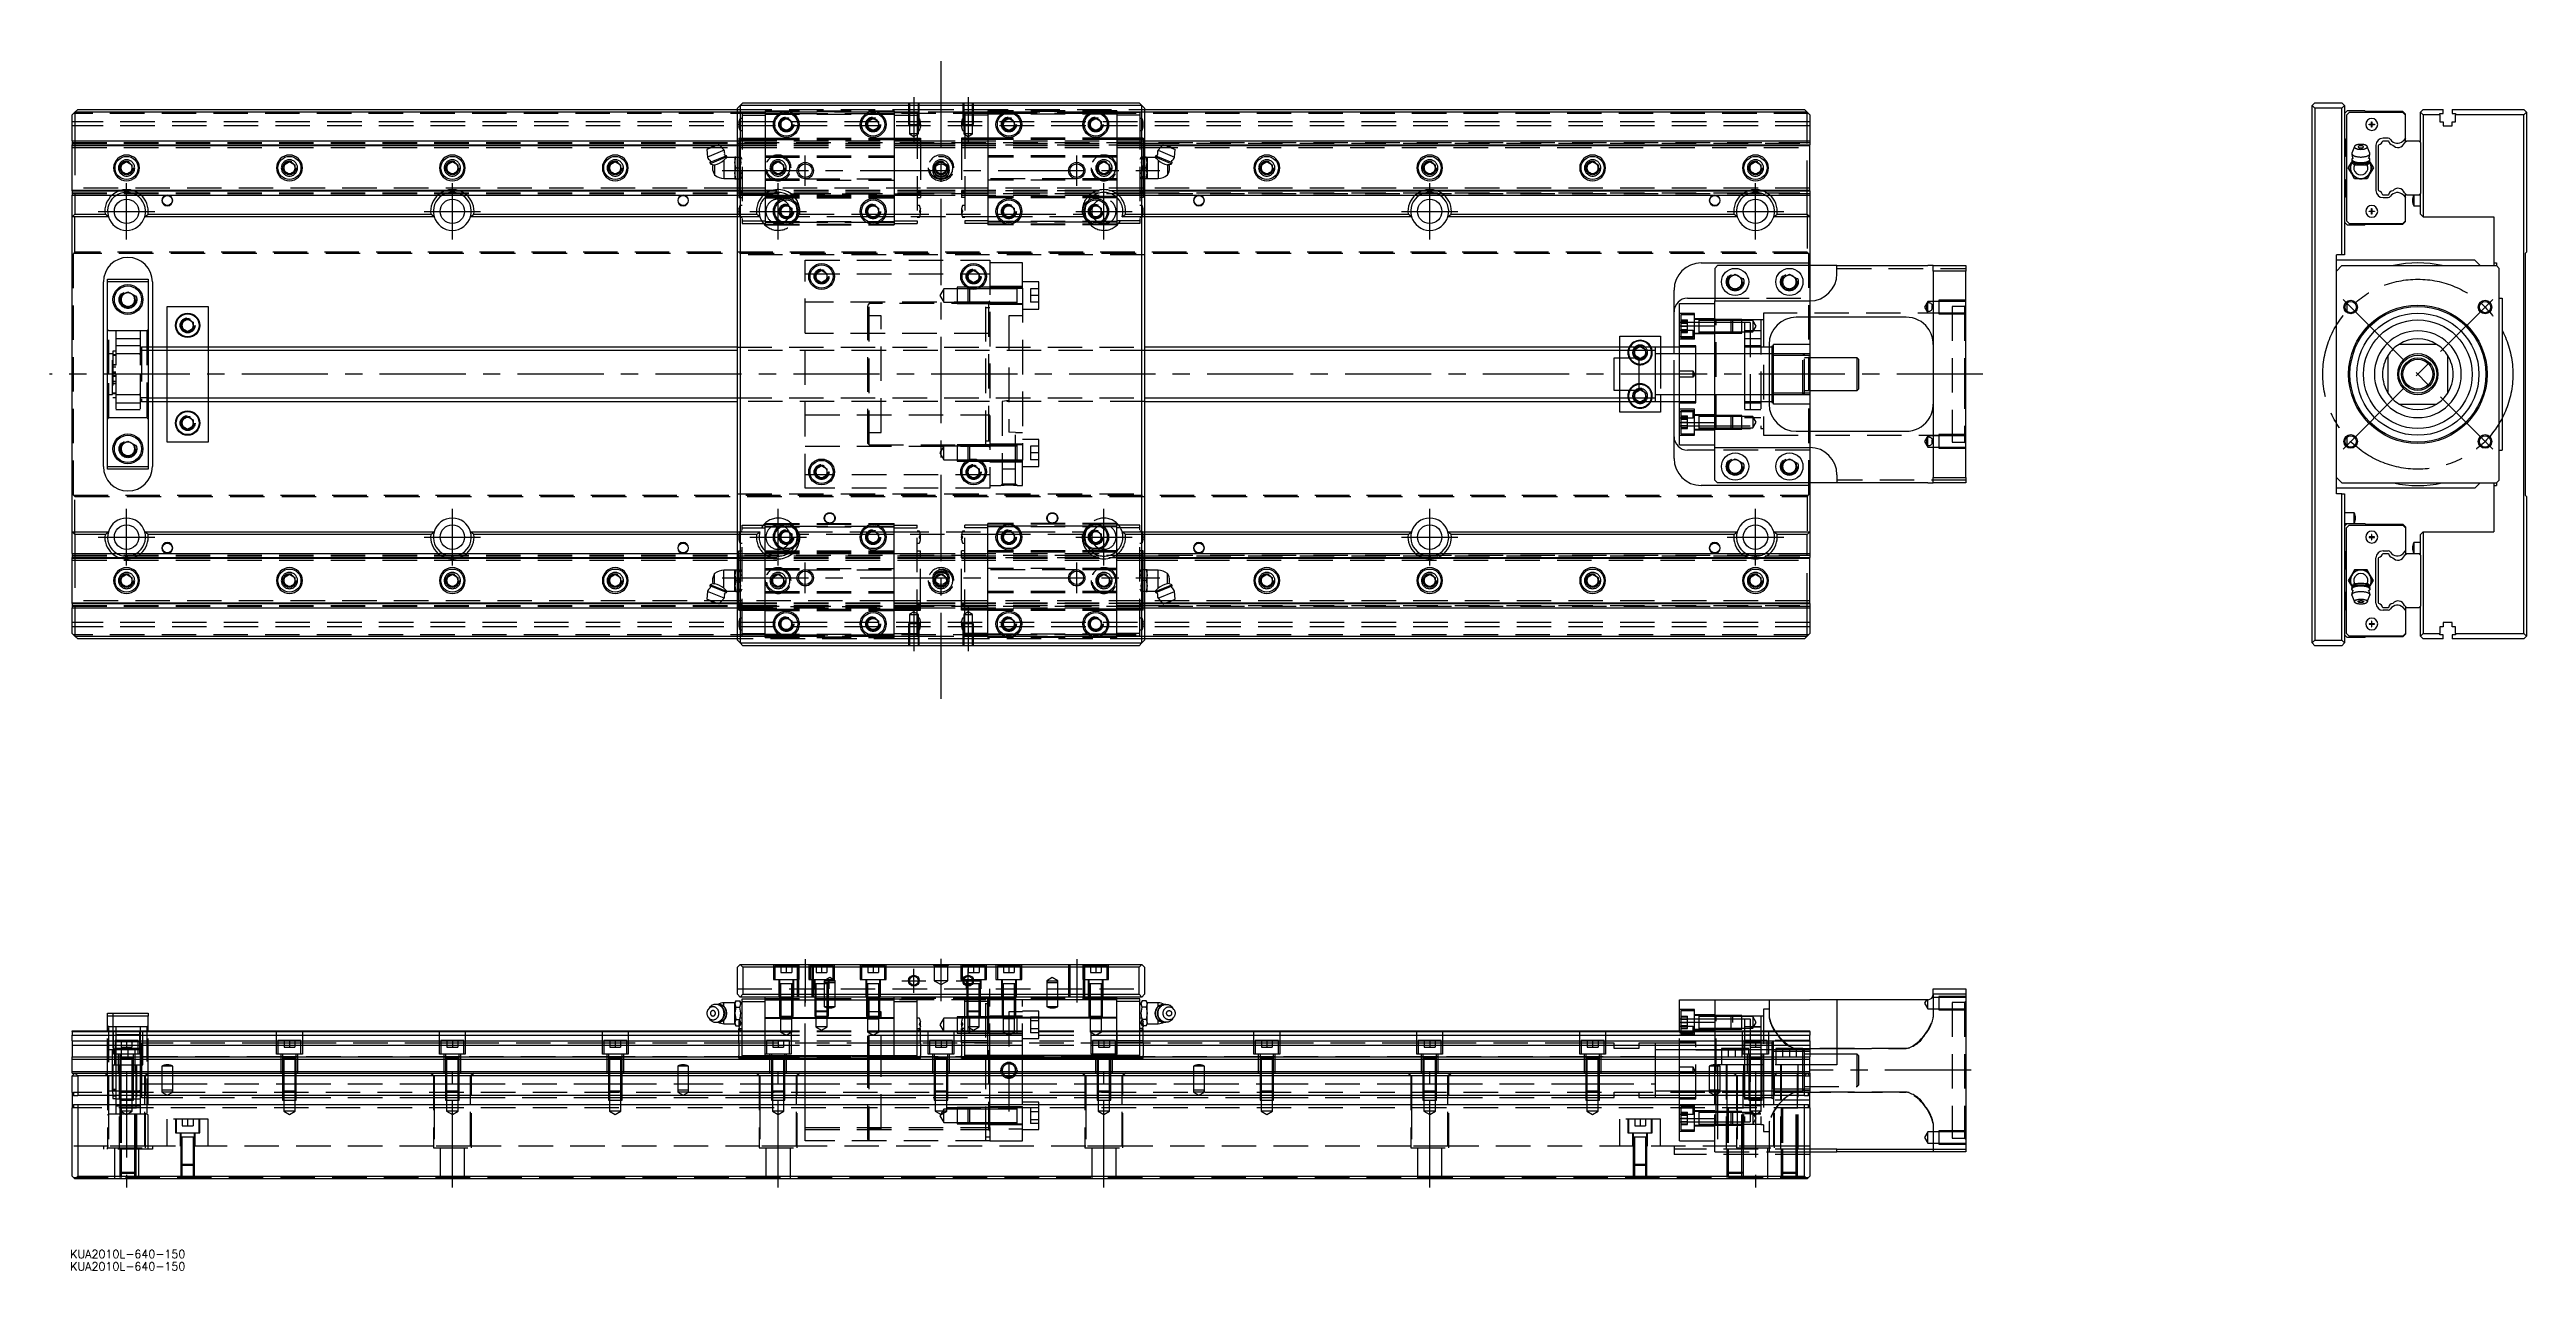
# Model space of a CAD drawing. Extents: x -8 to 904, y -330 to 120.
import ezdxf

# ---------------------------------------------------------------- set-up
doc = ezdxf.new("R2010")
doc.units = 0
doc.linetypes.add('CENTER', pattern=[50.8, 31.75, -6.35, 6.35, -6.35])
doc.linetypes.add('DASHED', pattern=[19.05, 12.7, -6.35])
doc.layers.get('0').update_dxf_attribs({"linetype": 'CONTINUOUS'})
doc.layers.add('CENTER', color=1, linetype='CENTER')
doc.styles.get("Standard").update_dxf_attribs({"font": 'txt.shx', "height": 3, "bigfont": 'bigfont.shx'})

# ---------------------------------------------------------------- blocks, each defined once
blk = doc.blocks.new('*U2')
at = {"color": 7, "linetype": 'CONTINUOUS'}
blk.add_text('KUA2010L-640-150', height=3, dxfattribs=at).set_placement((-0.77, -325.59))
blk = doc.blocks.new('*U3')
at = {"color": 7, "linetype": 'CONTINUOUS'}
blk.add_text('KUA2010L-640-150', height=3, dxfattribs=at).set_placement((-0.77, -330.13))

msp = doc.modelspace()

# ---------------------------------------------------------------- linework, layer by layer
at = {"color": 7, "linetype": 'CONTINUOUS'}
for p, q in [((1, 96.5), (0, 95.5)), ((0, 86), (0, 95.5)), ((2, 97.5), (1, 96.5)), ((1, 96.5), (1, 86)), ((245, 96.5), (1, 96.5)), ((2, 97.5), (245, 97.5)), ((245, 98), (246, 99)), ((245, -98), (245, 98)), ((246, 99), (247, 100)), ((246, 99), (246, -99)), ((394, 99), (246, 99)), ((247, 100), (393, 100)), ((261, 93.15), (263, 94.31)), ((261, 90.85), (261, 93.15)), ((263, 94.31), (265, 93.15)), ((265, 93.15), (265, 90.85)), ((293, 93.15), (295, 94.31)), ((293, 90.85), (293, 93.15)), ((295, 94.31), (297, 93.15)), ((297, 93.15), (297, 90.85)), ((343, 93.15), (345, 94.31)), ((343, 90.85), (343, 93.15)), ((345, 94.31), (347, 93.15)), ((347, 93.15), (347, 90.85)), ((375, 93.15), (377, 94.31)), ((375, 90.85), (375, 93.15)), ((377, 94.31), (379, 93.15)), ((379, 93.15), (379, 90.85)), ((393, 100), (394, 99)), ((394, 99), (395, 98)), ((394, -99), (394, 99)), ((395, 98), (395, -98)), ((395, 97.5), (638, 97.5)), ((639, 96.5), (395, 96.5)), ((639, 96.5), (638, 97.5)), ((640, 95.5), (639, 96.5)), ((639, 86), (639, 96.5)), ((640, 95.5), (640, 86)), ((825.99, 100), (824.99, 99)), ((824.99, 99), (825.99, 98)), ((824.99, -99), (824.99, 99)), ((825.99, 100), (835.98, 100)), ((835.98, 98), (825.99, 98)), ((825.99, 98), (825.99, -98)), ((836.99, 99), (835.98, 100)), ((835.98, 98), (836.99, 99)), ((835.98, 44), (835.98, 98)), ((836.99, 99), (836.99, 44)), ((837.98, 97), (836.99, 96)), ((838.69, 96.45), (837.69, 95.45)), ((837.69, 95.45), (837.69, 56.55)), ((844.49, 97), (837.98, 97)), ((858.49, 96.45), (838.69, 96.45)), ((844.74, 96.75), (844.49, 97)), ((858.49, 96.75), (844.74, 96.75)), ((845.99, 92.1), (846.88, 92.1)), ((845.99, 91.9), (845.99, 92.1)), ((846.88, 91.9), (845.99, 91.9)), ((846.88, 92.1), (846.88, 93)), ((846.88, 93), (847.08, 93)), ((846.88, 92.1), (846.98, 92)), ((846.88, 91.9), (846.98, 92)), ((846.88, 91), (846.88, 91.9)), ((847.08, 92.1), (846.98, 92)), ((847.08, 91.9), (846.98, 92)), ((847.08, 93), (847.08, 92.1)), ((847.08, 92.1), (847.98, 92.1)), ((847.98, 91.9), (847.08, 91.9)), ((847.08, 91.9), (847.08, 91)), ((847.98, 92.1), (847.98, 91.9)), ((859.49, 95.75), (858.49, 96.75)), ((859.49, 95.45), (858.49, 96.45)), ((859.49, 95.45), (859.49, 95.75)), ((859.49, 86.92), (859.49, 95.45)), ((864.98, 96.5), (865.98, 97.5)), ((864.98, 85.4), (864.98, 96.5)), ((865.98, 95.5), (864.98, 96.5)), ((865.98, 97.5), (873.28, 97.5)), ((872.13, 95.5), (865.98, 95.5)), ((865.98, 95.5), (865.98, 58)), ((872.13, 96), (873.28, 96)), ((872.13, 95.5), (872.13, 96)), ((872.13, 95.5), (872.13, 93)), ((872.13, 93), (873.28, 93)), ((873.28, 96), (873.28, 97.5)), ((873.28, 93), (873.28, 91.5)), ((873.28, 91.5), (876.68, 91.5)), ((876.68, 97.5), (902.98, 97.5)), ((876.68, 97.5), (876.68, 96)), ((876.68, 96), (877.83, 96)), ((876.68, 93), (877.83, 93)), ((876.68, 91.5), (876.68, 93)), ((877.83, 96), (877.83, 95.5)), ((877.83, 93), (877.83, 95.5)), ((902.98, 95.5), (877.83, 95.5)), ((902.98, 97.5), (903.98, 96.5)), ((903.98, 96.5), (902.98, 95.5)), ((902.98, -95.5), (902.98, 95.5)), ((903.98, 96.5), (903.98, 45)), ((0, 86), (0, 84.48)), ((0, 86), (245, 86)), ((0, 84.2), (0, 84.48)), ((0, 84.48), (237.73, 84.48)), ((0, 84.2), (237.05, 84.2)), ((0, 67.8), (0, 84.2)), ((238.2, 84.68), (233.77, 82.84)), ((233.77, 82.84), (233.97, 80)), ((240.07, 82.53), (233.97, 80)), ((240.07, 82.53), (238.2, 84.68)), ((238.37, 84.48), (245, 84.48)), ((238.62, 84.2), (245, 84.2)), ((263, 89.69), (261, 90.85)), ((265, 90.85), (263, 89.69)), ((295, 89.69), (293, 90.85)), ((297, 90.85), (295, 89.69)), ((345, 89.69), (343, 90.85)), ((347, 90.85), (345, 89.69)), ((377, 89.69), (375, 90.85)), ((379, 90.85), (377, 89.69)), ((395, 86), (640, 86)), ((395, 84.48), (401.63, 84.48)), ((395, 84.2), (401.38, 84.2)), ((401.8, 84.68), (399.93, 82.53)), ((399.93, 82.53), (406.03, 80)), ((401.8, 84.68), (406.23, 82.84)), ((402.27, 84.48), (640, 84.48)), ((402.95, 84.2), (640, 84.2)), ((406.03, 80), (406.23, 82.84)), ((640, 86), (640, 84.48)), ((640, 84.2), (640, 84.48)), ((640, 67.8), (640, 84.2)), ((836.99, 87), (837.49, 86.5)), ((837.49, 86.5), (837.49, 80.5)), ((840.61, 83.89), (839.72, 81.44)), ((840.61, 83.89), (840.59, 83.81)), ((840.59, 83.81), (840.59, 83.73)), ((840.59, 83.73), (840.6, 83.65)), ((840.6, 83.65), (840.63, 83.58)), ((840.64, 83.95), (840.61, 83.89)), ((840.63, 83.58), (840.68, 83.5)), ((840.68, 84.02), (840.64, 83.95)), ((840.73, 84.08), (840.68, 84.02)), ((840.68, 83.5), (840.75, 83.42)), ((840.8, 84.14), (840.73, 84.08)), ((840.75, 83.42), (840.83, 83.35)), ((840.87, 84.2), (840.8, 84.14)), ((840.83, 83.35), (840.93, 83.28)), ((840.96, 84.25), (840.87, 84.2)), ((840.93, 83.28), (841.05, 83.22)), ((841.06, 84.31), (840.96, 84.25)), ((841.05, 83.22), (841.17, 83.16)), ((841.17, 84.36), (841.06, 84.31)), ((841.28, 84.41), (841.17, 84.36)), ((841.17, 83.16), (841.32, 83.1)), ((841.41, 84.45), (841.28, 84.41)), ((841.32, 83.1), (841.47, 83.05)), ((841.54, 84.49), (841.41, 84.45)), ((841.47, 83.05), (841.63, 83)), ((841.68, 84.53), (841.54, 84.49)), ((841.63, 83), (841.81, 82.96)), ((841.83, 84.57), (841.68, 84.53)), ((841.81, 82.96), (841.99, 82.92)), ((841.99, 84.6), (841.83, 84.57)), ((842.14, 84.62), (841.99, 84.6)), ((842, 83.83), (841.99, 83.79)), ((841.99, 83.79), (841.99, 83.76)), ((841.99, 83.76), (841.99, 83.73)), ((841.99, 83.73), (842, 83.69)), ((841.99, 82.92), (842.18, 82.9)), ((842.02, 83.86), (842, 83.83)), ((842, 83.69), (842.02, 83.66)), ((842.05, 83.89), (842.02, 83.86)), ((842.02, 83.66), (842.05, 83.63)), ((842.08, 83.92), (842.05, 83.89)), ((842.05, 83.63), (842.08, 83.6)), ((842.12, 83.95), (842.08, 83.92)), ((842.08, 83.6), (842.12, 83.57)), ((842.17, 83.98), (842.12, 83.95)), ((842.12, 83.57), (842.17, 83.54)), ((842.31, 84.64), (842.14, 84.62)), ((842.22, 84.01), (842.17, 83.98)), ((842.17, 83.54), (842.22, 83.51)), ((842.18, 82.9), (842.38, 82.87)), ((842.28, 84.03), (842.22, 84.01)), ((842.22, 83.51), (842.28, 83.49)), ((842.34, 84.05), (842.28, 84.03)), ((842.28, 83.49), (842.34, 83.47)), ((842.47, 84.66), (842.31, 84.64)), ((842.41, 84.07), (842.34, 84.05)), ((842.34, 83.47), (842.41, 83.45)), ((842.38, 82.87), (842.58, 82.86)), ((842.49, 84.09), (842.41, 84.07)), ((842.41, 83.45), (842.49, 83.43)), ((842.64, 84.67), (842.47, 84.66)), ((842.56, 84.11), (842.49, 84.09)), ((842.49, 83.43), (842.56, 83.41)), ((842.64, 84.12), (842.56, 84.11)), ((842.56, 83.41), (842.64, 83.4)), ((842.58, 82.86), (842.78, 82.85)), ((842.81, 84.68), (842.64, 84.67)), ((842.73, 84.13), (842.64, 84.12)), ((842.64, 83.4), (842.73, 83.39)), ((842.81, 84.14), (842.73, 84.13)), ((842.73, 83.39), (842.81, 83.38)), ((842.78, 82.85), (842.98, 82.84)), ((842.98, 84.68), (842.81, 84.68)), ((842.9, 84.14), (842.81, 84.14)), ((842.81, 83.38), (842.9, 83.38)), ((842.98, 84.14), (842.9, 84.14)), ((842.9, 83.38), (842.98, 83.38)), ((843.16, 84.68), (842.98, 84.68)), ((843.07, 84.14), (842.98, 84.14)), ((842.98, 83.38), (843.07, 83.38)), ((842.98, 82.84), (843.19, 82.85)), ((843.16, 84.14), (843.07, 84.14)), ((843.07, 83.38), (843.16, 83.38)), ((843.33, 84.67), (843.16, 84.68)), ((843.24, 84.13), (843.16, 84.14)), ((843.16, 83.38), (843.24, 83.39)), ((843.19, 82.85), (843.39, 82.86)), ((843.33, 84.12), (843.24, 84.13)), ((843.24, 83.39), (843.33, 83.4)), ((843.5, 84.66), (843.33, 84.67)), ((843.41, 84.11), (843.33, 84.12)), ((843.33, 83.4), (843.41, 83.41)), ((843.39, 82.86), (843.59, 82.87)), ((843.48, 84.09), (843.41, 84.11)), ((843.41, 83.41), (843.48, 83.43)), ((843.56, 84.07), (843.48, 84.09)), ((843.48, 83.43), (843.56, 83.45)), ((843.66, 84.64), (843.5, 84.66)), ((843.63, 84.05), (843.56, 84.07)), ((843.56, 83.45), (843.63, 83.47)), ((843.59, 82.87), (843.79, 82.9)), ((843.69, 84.03), (843.63, 84.05)), ((843.63, 83.47), (843.69, 83.49)), ((843.83, 84.62), (843.66, 84.64)), ((843.75, 84.01), (843.69, 84.03)), ((843.69, 83.49), (843.75, 83.51)), ((843.8, 83.98), (843.75, 84.01)), ((843.75, 83.51), (843.8, 83.54)), ((843.79, 82.9), (843.98, 82.92)), ((843.85, 83.95), (843.8, 83.98)), ((843.8, 83.54), (843.85, 83.57)), ((843.98, 84.6), (843.83, 84.62)), ((843.89, 83.92), (843.85, 83.95)), ((843.85, 83.57), (843.89, 83.6)), ((843.92, 83.89), (843.89, 83.92)), ((843.89, 83.6), (843.92, 83.63)), ((843.95, 83.86), (843.92, 83.89)), ((843.92, 83.63), (843.95, 83.66)), ((843.97, 83.83), (843.95, 83.86)), ((843.95, 83.66), (843.97, 83.69)), ((843.98, 83.79), (843.97, 83.83)), ((843.97, 83.69), (843.98, 83.73)), ((844.14, 84.57), (843.98, 84.6)), ((843.98, 83.76), (843.98, 83.79)), ((843.98, 83.73), (843.98, 83.76)), ((843.98, 82.92), (844.16, 82.96)), ((844.29, 84.53), (844.14, 84.57)), ((844.16, 82.96), (844.34, 83)), ((844.43, 84.49), (844.29, 84.53)), ((844.34, 83), (844.5, 83.05)), ((844.56, 84.45), (844.43, 84.49)), ((844.5, 83.05), (844.65, 83.1)), ((844.69, 84.41), (844.56, 84.45)), ((844.65, 83.1), (844.8, 83.16)), ((844.8, 84.36), (844.69, 84.41)), ((844.91, 84.31), (844.8, 84.36)), ((844.8, 83.16), (844.92, 83.22)), ((845.01, 84.25), (844.91, 84.31)), ((844.92, 83.22), (845.04, 83.28)), ((845.1, 84.2), (845.01, 84.25)), ((845.04, 83.28), (845.14, 83.35)), ((845.17, 84.14), (845.1, 84.2)), ((845.14, 83.35), (845.22, 83.42)), ((845.24, 84.08), (845.17, 84.14)), ((845.22, 83.42), (845.29, 83.5)), ((845.29, 84.02), (845.24, 84.08)), ((845.33, 83.95), (845.29, 84.02)), ((845.29, 83.5), (845.34, 83.58)), ((845.36, 83.89), (845.33, 83.95)), ((845.34, 83.58), (845.37, 83.65)), ((845.38, 83.81), (845.36, 83.89)), ((846.25, 81.44), (845.36, 83.89)), ((845.37, 83.65), (845.38, 83.73)), ((845.38, 83.73), (845.38, 83.81)), ((847.08, 91), (846.88, 91)), ((848.56, 84.33), (848.56, 67.67)), ((849.48, 84.2), (849.65, 84.48)), ((849.48, 67.8), (849.48, 84.2)), ((851.05, 86), (853.12, 86)), ((853.07, 86.93), (851.16, 86.93)), ((859.49, 86.92), (858.52, 85.95)), ((859.04, 85.15), (859.49, 85.6)), ((859.49, 85.6), (859.49, 86.92)), ((859.49, 85.6), (859.89, 86)), ((859.89, 86), (864.39, 86)), ((864.39, 86), (864.98, 85.4)), ((864.98, 85.4), (864.98, 66.6)), ((18, 77.15), (20, 78.31)), ((18, 74.85), (18, 77.15)), ((20, 73.69), (18, 74.85)), ((20, 78.31), (22, 77.15)), ((22, 74.85), (20, 73.69)), ((22, 77.15), (22, 74.85)), ((78, 77.15), (80, 78.31)), ((78, 74.85), (78, 77.15)), ((80, 73.69), (78, 74.85)), ((80, 78.31), (82, 77.15)), ((82, 74.85), (80, 73.69)), ((82, 77.15), (82, 74.85)), ((138, 77.15), (140, 78.31)), ((138, 74.85), (138, 77.15)), ((140, 73.69), (138, 74.85)), ((140, 78.31), (142, 77.15)), ((142, 74.85), (140, 73.69)), ((142, 77.15), (142, 74.85)), ((198, 77.15), (200, 78.31)), ((198, 74.85), (198, 77.15)), ((200, 73.69), (198, 74.85)), ((200, 78.31), (202, 77.15)), ((202, 74.85), (200, 73.69)), ((202, 77.15), (202, 74.85)), ((240.93, 80.45), (234.83, 77.93)), ((235.04, 78.44), (234.83, 77.93)), ((234.83, 77.93), (234.98, 77.56)), ((241.08, 80.08), (234.98, 77.56)), ((234.98, 77.56), (236.1, 77.09)), ((235.94, 77.07), (236.6, 77.18)), ((236.6, 77.18), (236.6, 73.4)), ((240.04, 78.83), (241.08, 79.85)), ((240.04, 78.83), (240.04, 72.15)), ((240.93, 80.45), (240.42, 80.66)), ((240.9, 79.64), (241.08, 80.08)), ((241.08, 80.08), (240.93, 80.45)), ((244.04, 79.85), (241.08, 79.85)), ((244.4, 80), (244.04, 80)), ((244.04, 80), (244.04, 78)), ((244.04, 78), (244.4, 80)), ((244.4, 76), (244.04, 78)), ((244.04, 78), (244.04, 74)), ((244.04, 74), (244.4, 76)), ((244.04, 74), (244.04, 72)), ((244.4, 72), (244.04, 74)), ((244.4, 80), (245, 80)), ((244.4, 76), (245, 76)), ((395.6, 80), (395, 80)), ((395.6, 76), (395, 76)), ((395.6, 80), (395.96, 80)), ((395.96, 78), (395.6, 80)), ((395.6, 76), (395.96, 78)), ((395.96, 74), (395.6, 76)), ((395.6, 72), (395.96, 74)), ((395.96, 80), (395.96, 78)), ((398.92, 79.85), (395.96, 79.85)), ((395.96, 78), (395.96, 74)), ((395.96, 74), (395.96, 72)), ((399.07, 80.45), (398.92, 80.08)), ((398.92, 80.08), (399.1, 79.64)), ((398.92, 80.08), (405.02, 77.56)), ((399.96, 78.83), (398.92, 79.85)), ((399.58, 80.66), (399.07, 80.45)), ((399.07, 80.45), (405.17, 77.93)), ((399.96, 78.83), (399.96, 72.15)), ((404.06, 77.07), (403.4, 77.18)), ((403.4, 77.18), (403.4, 73.4)), ((403.9, 77.09), (405.02, 77.56)), ((405.17, 77.93), (404.96, 78.44)), ((405.02, 77.56), (405.17, 77.93)), ((438, 77.15), (440, 78.31)), ((438, 74.85), (438, 77.15)), ((440, 73.69), (438, 74.85)), ((440, 78.31), (442, 77.15)), ((442, 74.85), (440, 73.69)), ((442, 77.15), (442, 74.85)), ((498, 77.15), (500, 78.31)), ((498, 74.85), (498, 77.15)), ((500, 73.69), (498, 74.85)), ((500, 78.31), (502, 77.15)), ((502, 74.85), (500, 73.69)), ((502, 77.15), (502, 74.85)), ((558, 77.15), (560, 78.31)), ((558, 74.85), (558, 77.15)), ((560, 73.69), (558, 74.85)), ((560, 78.31), (562, 77.15)), ((562, 74.85), (560, 73.69)), ((562, 77.15), (562, 74.85)), ((618, 77.15), (620, 78.31)), ((618, 74.85), (618, 77.15)), ((620, 73.69), (618, 74.85)), ((620, 78.31), (622, 77.15)), ((622, 74.85), (620, 73.69)), ((622, 77.15), (622, 74.85)), ((837.49, 80.5), (836.99, 80)), ((838.37, 76), (839.52, 78)), ((839.52, 74), (838.37, 76)), ((839.52, 78), (839.8, 78.49)), ((840.68, 72), (839.52, 74)), ((839.72, 81.44), (839.68, 81.27)), ((839.68, 81.27), (839.7, 81.17)), ((839.7, 79.33), (839.69, 79.26)), ((839.69, 79.26), (839.68, 79.19)), ((839.68, 79.19), (839.7, 79.09)), ((839.68, 79.19), (839.68, 78.82)), ((839.68, 78.82), (839.69, 78.75)), ((839.69, 78.75), (839.7, 78.69)), ((839.7, 81.17), (839.73, 81.07)), ((839.73, 79.39), (839.7, 79.33)), ((839.7, 79.09), (839.73, 78.99)), ((839.7, 78.69), (839.73, 78.62)), ((839.73, 81.07), (839.78, 80.97)), ((839.76, 79.46), (839.73, 79.39)), ((839.73, 78.99), (839.78, 78.9)), ((839.73, 78.62), (839.76, 78.55)), ((839.8, 79.52), (839.76, 79.46)), ((839.76, 78.55), (839.8, 78.49)), ((839.78, 80.97), (839.85, 80.88)), ((839.78, 78.9), (839.85, 78.8)), ((839.85, 79.59), (839.8, 79.52)), ((839.8, 78.49), (839.85, 78.42)), ((839.85, 80.88), (839.94, 80.78)), ((839.91, 79.65), (839.85, 79.59)), ((839.85, 78.8), (839.94, 78.71)), ((839.85, 78.42), (839.91, 78.36)), ((839.9, 77.98), (839.91, 78.05)), ((839.9, 77.91), (839.9, 77.98)), ((839.9, 77.84), (839.9, 77.91)), ((839.91, 77.78), (839.9, 77.84)), ((839.98, 79.71), (839.91, 79.65)), ((839.91, 78.36), (839.98, 78.3)), ((839.91, 78.05), (839.92, 78.12)), ((839.93, 77.72), (839.91, 77.78)), ((839.92, 78.12), (839.95, 78.2)), ((839.95, 77.66), (839.93, 77.72)), ((839.94, 80.78), (840.04, 80.69)), ((839.94, 78.71), (840.04, 78.62)), ((839.95, 78.2), (839.98, 78.27)), ((839.98, 77.61), (839.95, 77.66)), ((840.05, 79.77), (839.98, 79.71)), ((839.98, 78.3), (840.1, 78.21)), ((839.98, 78.3), (840.98, 77.46)), ((839.98, 78.27), (839.98, 78.29)), ((840.02, 77.55), (839.98, 77.61)), ((840.06, 77.5), (840.02, 77.55)), ((840.04, 80.69), (840.17, 80.61)), ((840.04, 78.62), (840.17, 78.53)), ((840.11, 77.46), (840.06, 77.5)), ((840.1, 78.21), (840.24, 78.12)), ((840.16, 77.41), (840.11, 77.46)), ((840.23, 77.36), (840.16, 77.41)), ((840.17, 80.61), (840.32, 80.52)), ((840.17, 78.53), (840.32, 78.45)), ((840.31, 77.32), (840.23, 77.36)), ((840.24, 78.12), (840.4, 78.03)), ((840.39, 77.28), (840.31, 77.32)), ((840.32, 80.52), (840.48, 80.45)), ((840.32, 78.45), (840.48, 78.37)), ((840.48, 77.24), (840.39, 77.28)), ((840.4, 78.03), (840.58, 77.96)), ((840.48, 80.45), (840.65, 80.37)), ((840.48, 78.37), (840.65, 78.3)), ((840.57, 77.21), (840.48, 77.24)), ((840.67, 77.18), (840.57, 77.21)), ((840.58, 77.96), (840.77, 77.88)), ((840.65, 80.37), (840.84, 80.31)), ((840.65, 78.3), (840.84, 78.23)), ((840.77, 77.88), (840.98, 77.82)), ((840.84, 80.31), (841.05, 80.24)), ((840.84, 78.23), (841.05, 78.17)), ((840.98, 77.82), (841.2, 77.76)), ((841.14, 77.35), (840.98, 77.46)), ((841.05, 80.24), (841.26, 80.19)), ((841.05, 78.17), (841.26, 78.11)), ((841.34, 77.27), (841.14, 77.35)), ((841.2, 77.76), (841.43, 77.71)), ((841.26, 80.19), (841.49, 80.14)), ((841.26, 78.11), (841.49, 78.07)), ((841.43, 77.71), (841.67, 77.66)), ((841.49, 80.14), (841.72, 80.1)), ((841.49, 78.07), (841.72, 78.02)), ((841.67, 77.66), (841.93, 77.63)), ((841.72, 80.1), (841.97, 80.07)), ((841.72, 78.02), (841.97, 77.99)), ((841.93, 77.63), (842.18, 77.6)), ((841.97, 80.07), (842.21, 80.04)), ((841.97, 77.99), (842.21, 77.96)), ((842.18, 77.6), (842.45, 77.58)), ((842.21, 80.04), (842.47, 80.02)), ((842.21, 77.96), (842.47, 77.94)), ((842.45, 77.58), (842.72, 77.56)), ((842.47, 80.02), (842.73, 80.01)), ((842.47, 77.94), (842.73, 77.93)), ((842.72, 77.56), (842.98, 77.56)), ((842.73, 80.01), (842.98, 80)), ((842.73, 77.93), (842.98, 77.93)), ((842.98, 77.93), (843.24, 77.93)), ((842.98, 77.56), (843.25, 77.56)), ((842.98, 80), (843.24, 80.01)), ((843.24, 80.01), (843.5, 80.02)), ((843.24, 77.93), (843.5, 77.94)), ((843.25, 77.56), (843.52, 77.58)), ((843.5, 80.02), (843.76, 80.04)), ((843.5, 77.94), (843.76, 77.96)), ((843.52, 77.58), (843.79, 77.6)), ((843.76, 80.04), (844, 80.07)), ((843.76, 77.96), (844, 77.99)), ((843.79, 77.6), (844.04, 77.63)), ((844, 80.07), (844.25, 80.1)), ((844, 77.99), (844.25, 78.02)), ((844.04, 77.63), (844.3, 77.66)), ((844.25, 80.1), (844.48, 80.14)), ((844.25, 78.02), (844.48, 78.07)), ((844.3, 77.66), (844.54, 77.71)), ((844.48, 80.14), (844.71, 80.19)), ((844.48, 78.07), (844.71, 78.11)), ((844.54, 77.71), (844.77, 77.76)), ((844.77, 77.32), (844.55, 77.25)), ((844.71, 80.19), (844.92, 80.24)), ((844.71, 78.11), (844.92, 78.17)), ((844.77, 77.76), (844.99, 77.82)), ((844.99, 77.46), (844.77, 77.32)), ((844.92, 80.24), (845.13, 80.31)), ((844.92, 78.17), (845.13, 78.23)), ((844.99, 77.46), (845.99, 78.3)), ((844.99, 77.82), (845.2, 77.88)), ((845.13, 80.31), (845.32, 80.37)), ((845.13, 78.23), (845.32, 78.3)), ((845.2, 77.88), (845.39, 77.96)), ((846.45, 74), (845.29, 72)), ((845.4, 77.21), (845.3, 77.18)), ((845.32, 80.37), (845.49, 80.45)), ((845.32, 78.3), (845.49, 78.37)), ((845.39, 77.96), (845.57, 78.03)), ((845.49, 77.24), (845.4, 77.21)), ((845.49, 80.45), (845.65, 80.52)), ((845.49, 78.37), (845.65, 78.45)), ((845.58, 77.28), (845.49, 77.24)), ((845.57, 78.03), (845.73, 78.12)), ((845.66, 77.32), (845.58, 77.28)), ((845.65, 80.52), (845.8, 80.61)), ((845.65, 78.45), (845.8, 78.53)), ((845.74, 77.36), (845.66, 77.32)), ((845.73, 78.12), (845.87, 78.21)), ((845.81, 77.41), (845.74, 77.36)), ((845.8, 80.61), (845.93, 80.69)), ((845.8, 78.53), (845.93, 78.62)), ((845.86, 77.46), (845.81, 77.41)), ((845.91, 77.5), (845.86, 77.46)), ((845.87, 78.21), (845.99, 78.3)), ((845.95, 77.55), (845.91, 77.5)), ((845.99, 79.71), (845.92, 79.77)), ((845.93, 80.69), (846.03, 80.78)), ((845.93, 78.62), (846.03, 78.71)), ((845.99, 77.61), (845.95, 77.55)), ((846.06, 79.65), (845.99, 79.71)), ((845.99, 78.3), (846.06, 78.36)), ((845.99, 78.29), (845.99, 78.27)), ((845.99, 78.27), (846.02, 78.2)), ((846.02, 77.66), (845.99, 77.61)), ((846.02, 78.2), (846.05, 78.12)), ((846.04, 77.72), (846.02, 77.66)), ((846.03, 80.78), (846.12, 80.88)), ((846.03, 78.71), (846.12, 78.8)), ((846.06, 77.78), (846.04, 77.72)), ((846.05, 78.12), (846.06, 78.05)), ((846.12, 79.59), (846.06, 79.65)), ((846.06, 78.36), (846.12, 78.42)), ((846.06, 78.05), (846.07, 77.98)), ((846.07, 77.84), (846.06, 77.78)), ((846.07, 77.98), (846.07, 77.91)), ((846.07, 77.91), (846.07, 77.84)), ((846.12, 80.88), (846.19, 80.97)), ((846.17, 79.52), (846.12, 79.59)), ((846.12, 78.8), (846.19, 78.9)), ((846.12, 78.42), (846.17, 78.49)), ((846.21, 79.46), (846.17, 79.52)), ((846.17, 78.49), (846.21, 78.55)), ((846.17, 78.49), (846.45, 78)), ((846.19, 80.97), (846.24, 81.07)), ((846.19, 78.9), (846.24, 78.99)), ((846.24, 79.39), (846.21, 79.46)), ((846.21, 78.55), (846.24, 78.62)), ((846.24, 81.07), (846.27, 81.17)), ((846.27, 79.33), (846.24, 79.39)), ((846.24, 78.99), (846.27, 79.09)), ((846.24, 78.62), (846.27, 78.69)), ((846.28, 81.27), (846.25, 81.44)), ((846.27, 81.17), (846.28, 81.27)), ((846.28, 79.26), (846.27, 79.33)), ((846.27, 79.09), (846.28, 79.19)), ((846.27, 78.69), (846.28, 78.75)), ((846.28, 79.19), (846.28, 79.26)), ((846.28, 78.82), (846.28, 79.19)), ((846.28, 78.75), (846.28, 78.82)), ((846.45, 78), (847.6, 76)), ((847.6, 76), (846.45, 74)), ((0, 67.52), (0, 67.8)), ((0, 67.8), (245, 67.8)), ((0, 67.52), (0, 66)), ((0, 67.52), (245, 67.52)), ((0, 58), (0, 66)), ((0, 66), (245, 66)), ((1, 66), (1, 59)), ((240.04, 72.15), (244.04, 72.15)), ((244.04, 72), (244.4, 72)), ((244.4, 72), (245, 72)), ((395.6, 72), (395, 72)), ((395, 67.8), (640, 67.8)), ((395, 67.52), (640, 67.52)), ((395, 66), (640, 66)), ((395.96, 72), (395.6, 72)), ((395.96, 72.15), (399.96, 72.15)), ((639, 59), (639, 66)), ((640, 67.52), (640, 67.8)), ((640, 67.52), (640, 66)), ((640, 66), (640, 58)), ((836.99, 72), (837.49, 71.5)), ((837.49, 65.5), (836.99, 65)), ((837.49, 71.5), (837.49, 65.5)), ((842.98, 72), (840.68, 72)), ((845.29, 72), (842.98, 72)), ((849.65, 67.52), (849.48, 67.8)), ((853.12, 66), (851.05, 66)), ((851.16, 65.07), (853.07, 65.07)), ((858.52, 66.05), (859.49, 65.08)), ((859.89, 66), (859.04, 66.85)), ((859.49, 65.08), (859.49, 66.4)), ((859.49, 56.55), (859.49, 65.08)), ((864.39, 66), (859.89, 66)), ((861.98, 64.06), (861.98, 63.94)), ((862.48, 66), (862.48, 62)), ((864.98, 66.6), (864.39, 66)), ((864.98, 66), (864.39, 66)), ((864.98, 59), (864.98, 66.6)), ((0, 58), (1, 59)), ((0, -58), (0, 58)), ((13.29, 58), (0, 58)), ((1, 59), (12.06, 59)), ((13.29, 58), (12.06, 59)), ((26.71, 58), (27.94, 59)), ((133.29, 58), (26.71, 58)), ((27.94, 59), (132.06, 59)), ((133.29, 58), (132.06, 59)), ((146.71, 58), (147.94, 59)), ((245, 58), (146.71, 58)), ((147.94, 59), (245, 59)), ((261, 61.15), (263, 62.31)), ((261, 58.85), (261, 61.15)), ((263, 57.69), (261, 58.85)), ((263, 62.31), (265, 61.15)), ((265, 58.85), (263, 57.69)), ((265, 61.15), (265, 58.85)), ((293, 61.15), (295, 62.31)), ((293, 58.85), (293, 61.15)), ((295, 57.69), (293, 58.85)), ((295, 62.31), (297, 61.15)), ((297, 58.85), (295, 57.69)), ((297, 61.15), (297, 58.85)), ((343, 61.15), (345, 62.31)), ((343, 58.85), (343, 61.15)), ((345, 57.69), (343, 58.85)), ((345, 62.31), (347, 61.15)), ((347, 58.85), (345, 57.69)), ((347, 61.15), (347, 58.85)), ((375, 61.15), (377, 62.31)), ((375, 58.85), (375, 61.15)), ((377, 57.69), (375, 58.85)), ((377, 62.31), (379, 61.15)), ((379, 58.85), (377, 57.69)), ((379, 61.15), (379, 58.85)), ((395, 59), (492.06, 59)), ((493.29, 58), (395, 58)), ((493.29, 58), (492.06, 59)), ((506.71, 58), (507.94, 59)), ((613.29, 58), (506.71, 58)), ((507.94, 59), (612.06, 59)), ((613.29, 58), (612.06, 59)), ((626.71, 58), (627.94, 59)), ((640, 58), (626.71, 58)), ((627.94, 59), (639, 59)), ((639, 59), (640, 58)), ((640, 58), (640, 41)), ((836.99, 56), (837.98, 55)), ((837.69, 56.55), (838.69, 55.55)), ((837.98, 55), (844.49, 55)), ((838.69, 55.55), (858.49, 55.55)), ((844.49, 55), (844.74, 55.25)), ((844.74, 55.25), (858.49, 55.25)), ((845.99, 60.1), (846.88, 60.1)), ((845.99, 59.9), (845.99, 60.1)), ((846.88, 59.9), (845.99, 59.9)), ((846.88, 60.1), (846.88, 61)), ((846.88, 61), (847.08, 61)), ((846.88, 60.1), (846.98, 60)), ((846.88, 59.9), (846.98, 60)), ((846.88, 59), (846.88, 59.9)), ((847.08, 59), (846.88, 59)), ((847.08, 60.1), (846.98, 60)), ((847.08, 59.9), (846.98, 60)), ((847.08, 61), (847.08, 60.1)), ((847.08, 60.1), (847.98, 60.1)), ((847.08, 59.9), (847.08, 59)), ((847.98, 59.9), (847.08, 59.9)), ((847.98, 60.1), (847.98, 59.9)), ((858.49, 55.55), (859.49, 56.55)), ((858.49, 55.25), (859.49, 56.25)), ((859.49, 56.25), (859.49, 56.55)), ((862.48, 62), (864.98, 62)), ((864.98, 59), (865.98, 58)), ((865.98, 58), (891.98, 58)), ((891.98, 58), (891.98, 41)), ((274, 37.15), (276, 38.31)), ((274, 34.85), (274, 37.15)), ((276, 38.31), (278, 37.15)), ((278, 37.15), (278, 34.85)), ((330, 37.15), (332, 38.31)), ((330, 34.85), (330, 37.15)), ((332, 38.31), (334, 37.15)), ((334, 37.15), (334, 34.85)), ((600, 41), (640, 41)), ((606, 40), (605, 39)), ((605, 39), (605, 27)), ((650, 40), (606, 40)), ((610, 35.44), (612.5, 36.89)), ((612.5, 36.89), (615, 35.44)), ((630, 35.44), (632.5, 36.89)), ((632.5, 36.89), (635, 35.44)), ((640, 41), (640, 40)), ((650, 40), (683.5, 40)), ((650, 37), (650, 40)), ((685.5, 40), (683.5, 40)), ((685.5, 38), (685.5, 40)), ((685.5, 40), (697.5, 40)), ((685.5, 38), (685.5, -38)), ((697.5, 38), (685.5, 38)), ((697.5, 40), (697.5, 38)), ((697.5, -38), (697.5, 38)), ((833.98, 38), (833.98, 44)), ((835.98, 40), (833.98, 38)), ((833.98, -38), (833.98, 38)), ((835.98, 44), (833.98, 44)), ((884.99, 42), (833.98, 42)), ((835.98, 40), (892.98, 40)), ((836.99, 44), (835.98, 44)), ((886.99, 40), (884.99, 42)), ((891.98, 41), (891.98, 40)), ((891.98, 41), (892.98, 41)), ((892.98, 41), (892.98, 40)), ((893.98, 39), (892.98, 40)), ((893.98, -39), (893.98, 39)), ((903.48, 44.5), (903.98, 45)), ((903.48, 44.5), (903.48, -44.5)), ((11.5, -34), (11.5, 34)), ((13, 34), (13, 35)), ((13, 35), (28, 35)), ((28, 34), (13, 34)), ((13, -34), (13, 34)), ((18, 28.94), (20.5, 30.39)), ((18, 26.06), (18, 28.94)), ((20.5, 30.39), (23, 28.94)), ((23, 28.94), (23, 26.06)), ((28, 35), (28, 34)), ((28, 34), (28, -34)), ((29.5, 34), (29.5, 10)), ((276, 33.69), (274, 34.85)), ((278, 34.85), (276, 33.69)), ((332, 33.69), (330, 34.85)), ((334, 34.85), (332, 33.69)), ((590, 10), (590, 31)), ((595, 28), (605, 28)), ((610, 32.56), (610, 35.44)), ((612.5, 31.11), (610, 32.56)), ((615, 32.56), (612.5, 31.11)), ((615, 35.44), (615, 32.56)), ((630, 32.56), (630, 35.44)), ((632.5, 31.11), (630, 32.56)), ((635, 32.56), (632.5, 31.11)), ((635, 35.44), (635, 32.56)), ((893.98, 28), (894.98, 28)), ((894.98, 28), (894.98, -28)), ((20.5, 24.61), (18, 26.06)), ((23, 26.06), (20.5, 24.61)), ((35, 10), (35, 25)), ((35, 25), (50, 25)), ((40.5, 19.15), (42.5, 20.31)), ((40.5, 16.85), (40.5, 19.15)), ((42.5, 20.31), (44.5, 19.15)), ((44.5, 19.15), (44.5, 16.85)), ((50, 25), (50, 10)), ((592, 26), (605, 26)), ((592, 17.78), (592, 26)), ((605, 27), (640, 27)), ((605, 17.78), (605, 27)), ((675.5, 21), (635, 21)), ((640, 21), (640, 11)), ((683.02, 24.91), (683.06, 25.23)), ((683.06, 25.23), (683.16, 25.61)), ((683.16, 25.61), (683.3, 25.99)), ((683.3, 25.99), (683.5, 26.44)), ((683.5, 26.44), (683.72, 26.43)), ((683.5, 23.06), (683.5, 26.44)), ((683.58, 23.06), (683.5, 23.06)), ((683.82, 23.08), (683.58, 23.06)), ((683.72, 26.43), (683.94, 26.4)), ((684.04, 23.12), (683.82, 23.08)), ((683.94, 26.4), (684.15, 26.35)), ((684.29, 23.2), (684.04, 23.12)), ((684.15, 26.35), (684.35, 26.28)), ((684.52, 23.31), (684.29, 23.2)), ((684.35, 26.28), (684.58, 26.14)), ((684.72, 23.48), (684.52, 23.31)), ((684.58, 26.14), (684.77, 25.97)), ((684.88, 23.67), (684.72, 23.48)), ((684.77, 25.97), (684.91, 25.77)), ((684.99, 23.9), (684.88, 23.67)), ((684.91, 25.77), (685.02, 25.53)), ((685.06, 24.11), (684.99, 23.9)), ((685.02, 25.53), (685.08, 25.3)), ((837.98, 23.06), (837.98, 26.44)), ((245, 10), (28, 10)), ((42.5, 15.69), (40.5, 16.85)), ((44.5, 16.85), (42.5, 15.69)), ((583, 10), (395, 10)), ((570, 14), (585, 14)), ((570, 10), (570, 14)), ((576.96, 10), (577.5, 10.31)), ((577.5, 10.31), (578.04, 10)), ((592, 10), (583, 10)), ((583, 10), (583, -10)), ((583, 10), (583, -10)), ((585, 14), (585, 10)), ((592, 17.78), (605, 17.78)), ((592, -17.78), (592, 17.78)), ((605, -17.78), (605, 17.78)), ((605, -17.78), (605, 17.78)), ((625, 11), (625, -11)), ((626, 10), (625, 10)), ((626.31, 10.37), (626, 10.37)), ((626, 10.37), (626, 0)), ((626.63, 6.93), (626.63, 11)), ((640, 11), (626.63, 11)), ((640, 11), (640, 6.93)), ((870.91, 11), (857.06, 11)), ((568, -6), (568, 6)), ((568, 6), (577, 6)), ((577, 6), (577, -6)), ((626, 0), (626, -10.38)), ((626.63, -6.93), (626.63, 6.93)), ((640, 6.93), (626.63, 6.93)), ((640, 6.93), (640, -6.93)), ((657.5, 6), (640, 6)), ((658, 5.5), (657.5, 6)), ((657.5, -6), (657.5, 6)), ((658, 5.5), (658, -5.5)), ((852.98, 6.93), (852.98, -6.93)), ((874.98, -6.93), (874.98, 6.93)), ((577, -6), (568, -6)), ((626.63, -11), (626.63, -6.93)), ((640, -6.93), (626.63, -6.93)), ((640, -6), (657.5, -6)), ((640, -6.93), (640, -11)), ((657.5, -6), (658, -5.5)), ((28, -10), (245, -10)), ((29.5, -10), (29.5, -34)), ((35, -25), (35, -10)), ((40.5, -16.85), (42.5, -15.69)), ((40.5, -19.15), (40.5, -16.85)), ((42.5, -15.69), (44.5, -16.85)), ((44.5, -16.85), (44.5, -19.15)), ((50, -10), (50, -25)), ((395, -10), (583, -10)), ((570, -14), (570, -10)), ((585, -14), (570, -14)), ((577.5, -10.31), (576.96, -10)), ((578.04, -10), (577.5, -10.31)), ((583, -10), (592, -10)), ((585, -10), (585, -14)), ((590, -31), (590, -10)), ((592, -26), (592, -17.78)), ((592, -17.78), (605, -17.78)), ((605, -27), (605, -17.78)), ((625, -10), (626, -10)), ((626, -10.38), (626.31, -10.38)), ((640, -11), (626.63, -11)), ((640, -11), (640, -21)), ((857.06, -11), (870.91, -11)), ((18, -26.06), (20.5, -24.61)), ((18, -28.94), (18, -26.06)), ((20.5, -24.61), (23, -26.06)), ((23, -26.06), (23, -28.94)), ((50, -25), (35, -25)), ((42.5, -20.31), (40.5, -19.15)), ((44.5, -19.15), (42.5, -20.31)), ((592, -26), (605, -26)), ((605, -39), (605, -27)), ((605, -27), (640, -27)), ((635, -21), (675.5, -21)), ((683.02, -24.59), (683.06, -24.27)), ((683.06, -24.27), (683.16, -23.89)), ((683.16, -23.89), (683.3, -23.51)), ((683.3, -23.51), (683.5, -23.06)), ((683.5, -23.06), (683.72, -23.07)), ((683.5, -26.44), (683.5, -23.06)), ((683.58, -26.43), (683.5, -26.44)), ((683.82, -26.42), (683.58, -26.43)), ((683.72, -23.07), (683.94, -23.1)), ((684.04, -26.38), (683.82, -26.42)), ((683.94, -23.1), (684.15, -23.15)), ((684.29, -26.3), (684.04, -26.38)), ((684.15, -23.15), (684.35, -23.22)), ((684.52, -26.18), (684.29, -26.3)), ((684.35, -23.22), (684.58, -23.35)), ((684.72, -26.02), (684.52, -26.18)), ((684.58, -23.35), (684.77, -23.53)), ((684.88, -25.83), (684.72, -26.02)), ((684.77, -23.53), (684.91, -23.73)), ((684.99, -25.6), (684.88, -25.83)), ((684.91, -23.73), (685.02, -23.96)), ((685.06, -25.39), (684.99, -25.6)), ((685.02, -23.96), (685.08, -24.2)), ((837.98, -26.44), (837.98, -23.06)), ((13, -34), (28, -34)), ((13, -35), (13, -34)), ((28, -35), (13, -35)), ((20.5, -30.39), (18, -28.94)), ((23, -28.94), (20.5, -30.39)), ((28, -34), (28, -35)), ((274, -34.85), (276, -33.69)), ((274, -37.15), (274, -34.85)), ((276, -33.69), (278, -34.85)), ((278, -34.85), (278, -37.15)), ((330, -34.85), (332, -33.69)), ((330, -37.15), (330, -34.85)), ((332, -33.69), (334, -34.85)), ((334, -34.85), (334, -37.15)), ((605, -28), (595, -28)), ((610, -32.56), (612.5, -31.11)), ((610, -35.44), (610, -32.56)), ((612.5, -36.89), (610, -35.44)), ((612.5, -31.11), (615, -32.56)), ((615, -35.44), (612.5, -36.89)), ((615, -32.56), (615, -35.44)), ((630, -32.56), (632.5, -31.11)), ((630, -35.44), (630, -32.56)), ((632.5, -36.89), (630, -35.44)), ((632.5, -31.11), (635, -32.56)), ((635, -35.44), (632.5, -36.89)), ((635, -32.56), (635, -35.44)), ((893.98, -28), (894.98, -28)), ((276, -38.31), (274, -37.15)), ((278, -37.15), (276, -38.31)), ((332, -38.31), (330, -37.15)), ((334, -37.15), (332, -38.31)), ((640, -41), (600, -41)), ((605, -39), (606, -40)), ((650, -40), (606, -40)), ((640, -40), (640, -41)), ((640, -41), (640, -58)), ((650, -37), (650, -40)), ((683.5, -40), (650, -40)), ((683.5, -40), (685.5, -40)), ((685.5, -40), (685.5, -38)), ((685.5, -38), (697.5, -38)), ((697.5, -40), (685.5, -40)), ((697.5, -38), (697.5, -40)), ((833.98, -38), (835.98, -40)), ((833.98, -44), (833.98, -38)), ((884.99, -42), (833.98, -42)), ((835.98, -44), (833.98, -44)), ((835.98, -40), (892.98, -40)), ((835.98, -44), (836.99, -44)), ((835.98, -98), (835.98, -44)), ((836.99, -44), (836.99, -99)), ((884.99, -42), (886.99, -40)), ((891.98, -40), (891.98, -41)), ((891.98, -41), (892.98, -41)), ((891.98, -41), (891.98, -58)), ((892.98, -40), (893.98, -39)), ((892.98, -40), (892.98, -41)), ((903.98, -45), (903.48, -44.5)), ((903.98, -45), (903.98, -96.5)), ((840.49, -51), (836.99, -51)), ((840.49, -53), (840.49, -51)), ((840.49, -55), (840.49, -53)), ((840.99, -53.06), (840.99, -52.94)), ((0, -66), (0, -58)), ((0, -58), (13.29, -58)), ((1, -59), (0, -58)), ((12.06, -59), (1, -59)), ((1, -59), (1, -66)), ((12.06, -59), (13.29, -58)), ((26.71, -58), (133.29, -58)), ((27.94, -59), (26.71, -58)), ((132.06, -59), (27.94, -59)), ((132.06, -59), (133.29, -58)), ((146.71, -58), (245, -58)), ((147.94, -59), (146.71, -58)), ((245, -59), (147.94, -59)), ((261, -58.85), (263, -57.69)), ((261, -61.15), (261, -58.85)), ((263, -62.31), (261, -61.15)), ((263, -57.69), (265, -58.85)), ((265, -61.15), (263, -62.31)), ((265, -58.85), (265, -61.15)), ((293, -58.85), (295, -57.69)), ((293, -61.15), (293, -58.85)), ((295, -62.31), (293, -61.15)), ((295, -57.69), (297, -58.85)), ((297, -61.15), (295, -62.31)), ((297, -58.85), (297, -61.15)), ((343, -58.85), (345, -57.69)), ((343, -61.15), (343, -58.85)), ((345, -62.31), (343, -61.15)), ((345, -57.69), (347, -58.85)), ((347, -61.15), (345, -62.31)), ((347, -58.85), (347, -61.15)), ((375, -58.85), (377, -57.69)), ((375, -61.15), (375, -58.85)), ((377, -62.31), (375, -61.15)), ((377, -57.69), (379, -58.85)), ((379, -61.15), (377, -62.31)), ((379, -58.85), (379, -61.15)), ((395, -58), (493.29, -58)), ((492.06, -59), (395, -59)), ((492.06, -59), (493.29, -58)), ((506.71, -58), (613.29, -58)), ((507.94, -59), (506.71, -58)), ((612.06, -59), (507.94, -59)), ((612.06, -59), (613.29, -58)), ((626.71, -58), (640, -58)), ((627.94, -59), (626.71, -58)), ((639, -59), (627.94, -59)), ((640, -58), (639, -59)), ((639, -66), (639, -59)), ((640, -58), (640, -66)), ((836.99, -55), (837.98, -55)), ((836.99, -56), (837.98, -55)), ((837.69, -56.55), (838.69, -55.55)), ((837.69, -95.45), (837.69, -56.55)), ((837.98, -55), (844.49, -55)), ((838.69, -55.55), (858.49, -55.55)), ((844.49, -55), (844.74, -55.25)), ((844.74, -55.25), (858.49, -55.25)), ((846.88, -59.9), (845.99, -59.9)), ((845.99, -59.9), (845.99, -60.1)), ((845.99, -60.1), (846.88, -60.1)), ((846.88, -59), (846.88, -59.9)), ((847.08, -59), (846.88, -59)), ((846.88, -59.9), (846.98, -60)), ((846.88, -60.1), (846.98, -60)), ((846.88, -60.1), (846.88, -61)), ((846.88, -61), (847.08, -61)), ((847.08, -59.9), (846.98, -60)), ((847.08, -60.1), (846.98, -60)), ((847.08, -59.9), (847.08, -59)), ((847.98, -59.9), (847.08, -59.9)), ((847.08, -60.1), (847.98, -60.1)), ((847.08, -61), (847.08, -60.1)), ((847.98, -60.1), (847.98, -59.9)), ((858.49, -55.25), (859.49, -56.25)), ((858.49, -55.55), (859.49, -56.55)), ((859.49, -56.25), (859.49, -56.55)), ((859.49, -56.55), (859.49, -65.08)), ((864.98, -62), (862.48, -62)), ((862.48, -62), (862.48, -66)), ((865.98, -58), (864.98, -59)), ((864.98, -66.6), (864.98, -59)), ((865.98, -58), (891.98, -58)), ((865.98, -58), (865.98, -95.5)), ((0, -66), (0, -67.52)), ((0, -66), (245, -66)), ((0, -67.52), (245, -67.52)), ((0, -67.8), (0, -67.52)), ((0, -67.8), (245, -67.8)), ((0, -84.2), (0, -67.8)), ((244.04, -72.15), (240.04, -72.15)), ((240.04, -78.83), (240.04, -72.15)), ((244.04, -74), (244.04, -72)), ((244.04, -72), (244.4, -72)), ((244.4, -72), (244.04, -74)), ((244.4, -72), (245, -72)), ((395, -66), (640, -66)), ((395, -67.52), (640, -67.52)), ((395, -67.8), (640, -67.8)), ((395.6, -72), (395, -72)), ((395.96, -72), (395.6, -72)), ((395.6, -72), (395.96, -74)), ((395.96, -74), (395.96, -72)), ((399.96, -72.15), (395.96, -72.15)), ((399.96, -78.83), (399.96, -72.15)), ((640, -66), (640, -67.52)), ((640, -67.8), (640, -67.52)), ((640, -84.2), (640, -67.8)), ((837.49, -65.5), (836.99, -65)), ((836.99, -72), (837.49, -71.5)), ((837.49, -71.5), (837.49, -65.5)), ((840.68, -72), (839.52, -74)), ((842.98, -72), (840.68, -72)), ((845.29, -72), (842.98, -72)), ((846.45, -74), (845.29, -72)), ((848.56, -84.33), (848.56, -67.67)), ((849.48, -67.8), (849.65, -67.52)), ((849.48, -84.2), (849.48, -67.8)), ((851.05, -66), (853.12, -66)), ((851.16, -65.07), (853.07, -65.07)), ((858.52, -66.05), (859.49, -65.08)), ((859.04, -66.85), (859.49, -66.4)), ((859.49, -65.08), (859.49, -66.4)), ((859.49, -66.4), (859.89, -66)), ((859.89, -66), (864.39, -66)), ((861.98, -63.94), (861.98, -64.06)), ((864.39, -66), (864.98, -66)), ((864.39, -66), (864.98, -66.6)), ((864.98, -66.6), (864.98, -85.4)), ((18, -74.85), (20, -73.69)), ((18, -77.15), (18, -74.85)), ((20, -78.31), (18, -77.15)), ((20, -73.69), (22, -74.85)), ((22, -77.15), (20, -78.31)), ((22, -74.85), (22, -77.15)), ((78, -74.85), (80, -73.69)), ((78, -77.15), (78, -74.85)), ((80, -78.31), (78, -77.15)), ((80, -73.69), (82, -74.85)), ((82, -77.15), (80, -78.31)), ((82, -74.85), (82, -77.15)), ((138, -74.85), (140, -73.69)), ((138, -77.15), (138, -74.85)), ((140, -78.31), (138, -77.15)), ((140, -73.69), (142, -74.85)), ((142, -77.15), (140, -78.31)), ((142, -74.85), (142, -77.15)), ((198, -74.85), (200, -73.69)), ((198, -77.15), (198, -74.85)), ((200, -78.31), (198, -77.15)), ((200, -73.69), (202, -74.85)), ((202, -77.15), (200, -78.31)), ((202, -74.85), (202, -77.15)), ((233.97, -80), (233.77, -82.84)), ((240.07, -82.53), (233.97, -80)), ((234.98, -77.56), (234.83, -77.93)), ((234.83, -77.93), (235.04, -78.44)), ((240.93, -80.45), (234.83, -77.93)), ((236.1, -77.09), (234.98, -77.56)), ((241.08, -80.08), (234.98, -77.56)), ((235.94, -77.07), (236.6, -77.18)), ((236.6, -77.18), (236.6, -73.4)), ((240.04, -78.83), (241.08, -79.85)), ((240.42, -80.66), (240.93, -80.45)), ((241.08, -80.08), (240.9, -79.64)), ((240.93, -80.45), (241.08, -80.08)), ((241.08, -79.85), (244.04, -79.85)), ((244.04, -74), (244.4, -76)), ((244.04, -78), (244.04, -74)), ((244.4, -76), (244.04, -78)), ((244.04, -80), (244.04, -78)), ((244.04, -78), (244.4, -80)), ((244.4, -80), (244.04, -80)), ((244.4, -76), (245, -76)), ((244.4, -80), (245, -80)), ((395.6, -76), (395, -76)), ((395.6, -80), (395, -80)), ((395.96, -74), (395.6, -76)), ((395.6, -76), (395.96, -78)), ((395.96, -78), (395.6, -80)), ((395.6, -80), (395.96, -80)), ((395.96, -78), (395.96, -74)), ((395.96, -80), (395.96, -78)), ((395.96, -79.85), (398.92, -79.85)), ((398.92, -80.08), (405.02, -77.56)), ((399.96, -78.83), (398.92, -79.85)), ((399.1, -79.64), (398.92, -80.08)), ((398.92, -80.08), (399.07, -80.45)), ((399.07, -80.45), (405.17, -77.93)), ((399.07, -80.45), (399.58, -80.66)), ((399.93, -82.53), (406.03, -80)), ((403.4, -77.18), (403.4, -73.4)), ((404.06, -77.07), (403.4, -77.18)), ((405.02, -77.56), (403.9, -77.09)), ((404.96, -78.44), (405.17, -77.93)), ((405.17, -77.93), (405.02, -77.56)), ((406.23, -82.84), (406.03, -80)), ((438, -74.85), (440, -73.69)), ((438, -77.15), (438, -74.85)), ((440, -78.31), (438, -77.15)), ((440, -73.69), (442, -74.85)), ((442, -77.15), (440, -78.31)), ((442, -74.85), (442, -77.15)), ((498, -74.85), (500, -73.69)), ((498, -77.15), (498, -74.85)), ((500, -78.31), (498, -77.15)), ((500, -73.69), (502, -74.85)), ((502, -77.15), (500, -78.31)), ((502, -74.85), (502, -77.15)), ((558, -74.85), (560, -73.69)), ((558, -77.15), (558, -74.85)), ((560, -78.31), (558, -77.15)), ((560, -73.69), (562, -74.85)), ((562, -77.15), (560, -78.31)), ((562, -74.85), (562, -77.15)), ((618, -74.85), (620, -73.69)), ((618, -77.15), (618, -74.85)), ((620, -78.31), (618, -77.15)), ((620, -73.69), (622, -74.85)), ((622, -77.15), (620, -78.31)), ((622, -74.85), (622, -77.15)), ((837.49, -80.5), (836.99, -80)), ((837.49, -86.5), (837.49, -80.5)), ((839.52, -74), (838.37, -76)), ((838.37, -76), (839.52, -78)), ((839.52, -78), (839.8, -78.49)), ((839.68, -81.27), (839.7, -81.17)), ((839.72, -81.44), (839.68, -81.27)), ((839.69, -78.75), (839.7, -78.69)), ((839.68, -78.82), (839.69, -78.75)), ((839.68, -78.82), (839.68, -79.19)), ((839.68, -79.19), (839.7, -79.09)), ((839.69, -79.26), (839.68, -79.19)), ((839.7, -79.33), (839.69, -79.26)), ((839.7, -78.69), (839.73, -78.62)), ((839.7, -79.09), (839.73, -78.99)), ((839.73, -79.39), (839.7, -79.33)), ((839.7, -81.17), (839.73, -81.07)), ((839.72, -81.44), (840.61, -83.89)), ((839.73, -78.62), (839.76, -78.55)), ((839.73, -78.99), (839.78, -78.9)), ((839.76, -79.46), (839.73, -79.39)), ((839.73, -81.07), (839.78, -80.97)), ((839.76, -78.55), (839.8, -78.49)), ((839.8, -79.52), (839.76, -79.46)), ((839.78, -78.9), (839.85, -78.8)), ((839.78, -80.97), (839.85, -80.88)), ((839.8, -78.49), (839.85, -78.42)), ((839.85, -79.59), (839.8, -79.52)), ((839.85, -78.42), (839.91, -78.36)), ((839.85, -78.8), (839.94, -78.71)), ((839.91, -79.65), (839.85, -79.59)), ((839.85, -80.88), (839.94, -80.78)), ((839.91, -77.78), (839.9, -77.85)), ((839.9, -77.85), (839.9, -77.91)), ((839.9, -77.91), (839.9, -77.98)), ((839.9, -77.98), (839.91, -78.05)), ((839.93, -77.72), (839.91, -77.78)), ((839.91, -78.05), (839.92, -78.12)), ((839.91, -78.36), (839.98, -78.3)), ((839.98, -79.71), (839.91, -79.65)), ((839.92, -78.12), (839.95, -78.2)), ((839.95, -77.66), (839.93, -77.72)), ((839.94, -78.71), (840.04, -78.62)), ((839.94, -80.78), (840.04, -80.69)), ((839.98, -77.61), (839.95, -77.66)), ((839.95, -78.2), (839.98, -78.27)), ((840.98, -77.46), (839.98, -78.3)), ((840.02, -77.55), (839.98, -77.61)), ((839.98, -78.3), (840.1, -78.21)), ((839.98, -78.27), (839.98, -78.29)), ((839.98, -79.71), (840.05, -79.77)), ((840.06, -77.5), (840.02, -77.55)), ((840.04, -78.62), (840.17, -78.53)), ((840.04, -80.69), (840.17, -80.61)), ((840.11, -77.46), (840.06, -77.5)), ((840.1, -78.21), (840.24, -78.12)), ((840.16, -77.41), (840.11, -77.46)), ((840.23, -77.36), (840.16, -77.41)), ((840.17, -78.53), (840.32, -78.45)), ((840.17, -80.61), (840.32, -80.52)), ((840.3, -77.32), (840.23, -77.36)), ((840.24, -78.12), (840.4, -78.03)), ((840.38, -77.28), (840.3, -77.32)), ((840.32, -78.45), (840.48, -78.37)), ((840.32, -80.52), (840.48, -80.45)), ((840.47, -77.24), (840.38, -77.28)), ((840.4, -78.03), (840.58, -77.96)), ((840.57, -77.21), (840.47, -77.24)), ((840.48, -78.37), (840.65, -78.3)), ((840.48, -80.45), (840.65, -80.37)), ((840.67, -77.18), (840.57, -77.21)), ((840.58, -77.96), (840.77, -77.88)), ((840.65, -78.3), (840.84, -78.23)), ((840.65, -80.37), (840.84, -80.31)), ((840.77, -77.88), (840.98, -77.82)), ((840.84, -78.23), (841.05, -78.17)), ((840.84, -80.31), (841.05, -80.24)), ((841.1, -77.38), (840.98, -77.46)), ((840.98, -77.82), (841.2, -77.76)), ((841.05, -78.17), (841.26, -78.11)), ((841.05, -80.24), (841.26, -80.19)), ((841.28, -77.29), (841.1, -77.38)), ((841.2, -77.76), (841.43, -77.71)), ((841.26, -78.11), (841.49, -78.07)), ((841.26, -80.19), (841.49, -80.14)), ((841.43, -77.71), (841.67, -77.66)), ((841.49, -78.07), (841.72, -78.02)), ((841.49, -80.14), (841.72, -80.1)), ((841.67, -77.66), (841.93, -77.63)), ((841.72, -78.02), (841.97, -77.99)), ((841.72, -80.1), (841.97, -80.07)), ((841.93, -77.63), (842.18, -77.6)), ((841.97, -77.99), (842.21, -77.96)), ((841.97, -80.07), (842.21, -80.04)), ((842.18, -77.6), (842.45, -77.58)), ((842.21, -77.96), (842.47, -77.94)), ((842.21, -80.04), (842.47, -80.02)), ((842.45, -77.58), (842.72, -77.56)), ((842.47, -77.94), (842.73, -77.93)), ((842.47, -80.02), (842.73, -80.01)), ((842.72, -77.56), (842.98, -77.56)), ((842.73, -77.93), (842.98, -77.93)), ((842.73, -80.01), (842.98, -80)), ((842.98, -77.56), (843.25, -77.56)), ((842.98, -77.93), (843.24, -77.93)), ((842.98, -80), (843.24, -80.01)), ((843.24, -77.93), (843.5, -77.94)), ((843.24, -80.01), (843.5, -80.02)), ((843.25, -77.56), (843.52, -77.58)), ((843.5, -77.94), (843.76, -77.96)), ((843.5, -80.02), (843.76, -80.04)), ((843.52, -77.58), (843.79, -77.6)), ((843.76, -77.96), (844, -77.99)), ((843.76, -80.04), (844, -80.07)), ((843.79, -77.6), (844.04, -77.63)), ((844, -77.99), (844.25, -78.02)), ((844, -80.07), (844.25, -80.1)), ((844.04, -77.63), (844.3, -77.66)), ((844.25, -78.02), (844.48, -78.07)), ((844.25, -80.1), (844.48, -80.14)), ((844.3, -77.66), (844.54, -77.71)), ((844.48, -78.07), (844.71, -78.11)), ((844.48, -80.14), (844.71, -80.19)), ((844.54, -77.71), (844.77, -77.76)), ((844.81, -77.34), (844.58, -77.26)), ((844.71, -78.11), (844.92, -78.17)), ((844.71, -80.19), (844.92, -80.24)), ((844.77, -77.76), (844.99, -77.82)), ((844.99, -77.46), (844.81, -77.34)), ((844.92, -78.17), (845.13, -78.23)), ((844.92, -80.24), (845.13, -80.31)), ((845.99, -78.3), (844.99, -77.46)), ((844.99, -77.82), (845.2, -77.88)), ((845.13, -78.23), (845.32, -78.3)), ((845.13, -80.31), (845.32, -80.37)), ((845.2, -77.88), (845.39, -77.96)), ((845.4, -77.21), (845.3, -77.18)), ((845.32, -78.3), (845.49, -78.37)), ((845.32, -80.37), (845.49, -80.45)), ((845.36, -83.89), (846.25, -81.44)), ((845.39, -77.96), (845.57, -78.03)), ((845.5, -77.24), (845.4, -77.21)), ((845.49, -78.37), (845.65, -78.45)), ((845.49, -80.45), (845.65, -80.52)), ((845.58, -77.28), (845.5, -77.24)), ((845.57, -78.03), (845.73, -78.12)), ((845.67, -77.32), (845.58, -77.28)), ((845.65, -78.45), (845.8, -78.53)), ((845.65, -80.52), (845.8, -80.61)), ((845.74, -77.36), (845.67, -77.32)), ((845.73, -78.12), (845.87, -78.21)), ((845.81, -77.41), (845.74, -77.36)), ((845.8, -78.53), (845.93, -78.62)), ((845.8, -80.61), (845.93, -80.69)), ((845.86, -77.46), (845.81, -77.41)), ((845.91, -77.5), (845.86, -77.46)), ((845.87, -78.21), (845.99, -78.3)), ((845.95, -77.55), (845.91, -77.5)), ((845.92, -79.77), (845.99, -79.71)), ((845.93, -78.62), (846.03, -78.71)), ((845.93, -80.69), (846.03, -80.78)), ((845.99, -77.61), (845.95, -77.55)), ((846.02, -77.66), (845.99, -77.61)), ((845.99, -78.27), (846.02, -78.2)), ((845.99, -78.29), (845.99, -78.27)), ((845.99, -78.3), (846.06, -78.36)), ((846.06, -79.65), (845.99, -79.71)), ((846.04, -77.72), (846.02, -77.66)), ((846.02, -78.2), (846.05, -78.12)), ((846.03, -78.71), (846.12, -78.8)), ((846.03, -80.78), (846.12, -80.88)), ((846.06, -77.78), (846.04, -77.72)), ((846.05, -78.12), (846.06, -78.05)), ((846.07, -77.84), (846.06, -77.78)), ((846.06, -78.05), (846.07, -77.98)), ((846.06, -78.36), (846.12, -78.42)), ((846.12, -79.59), (846.06, -79.65)), ((846.07, -77.91), (846.07, -77.84)), ((846.07, -77.98), (846.07, -77.91)), ((846.12, -78.42), (846.17, -78.49)), ((846.12, -78.8), (846.19, -78.9)), ((846.17, -79.52), (846.12, -79.59)), ((846.12, -80.88), (846.19, -80.97)), ((846.17, -78.49), (846.45, -78)), ((846.17, -78.49), (846.21, -78.55)), ((846.21, -79.46), (846.17, -79.52)), ((846.19, -78.9), (846.24, -78.99)), ((846.19, -80.97), (846.24, -81.07)), ((846.21, -78.55), (846.24, -78.62)), ((846.24, -79.39), (846.21, -79.46)), ((846.24, -78.62), (846.27, -78.69)), ((846.24, -78.99), (846.27, -79.09)), ((846.27, -79.33), (846.24, -79.39)), ((846.24, -81.07), (846.27, -81.17)), ((846.28, -81.3), (846.25, -81.44)), ((846.27, -78.69), (846.28, -78.75)), ((846.27, -79.09), (846.28, -79.19)), ((846.28, -79.26), (846.27, -79.33)), ((846.27, -81.17), (846.28, -81.27)), ((846.28, -78.75), (846.28, -78.82)), ((846.28, -79.19), (846.28, -78.82)), ((846.28, -79.19), (846.28, -79.26)), ((846.28, -81.27), (846.28, -81.3)), ((847.6, -76), (846.45, -74)), ((846.45, -78), (847.6, -76)), ((0, -84.48), (0, -84.2)), ((0, -84.2), (237.05, -84.2)), ((0, -84.48), (0, -86)), ((0, -84.48), (237.73, -84.48)), ((0, -95.5), (0, -86)), ((0, -86), (245, -86)), ((1, -86), (1, -96.5)), ((238.2, -84.68), (233.77, -82.84)), ((238.2, -84.68), (240.07, -82.53)), ((238.37, -84.48), (245, -84.48)), ((238.62, -84.2), (245, -84.2)), ((261, -90.85), (263, -89.69)), ((261, -93.15), (261, -90.85)), ((263, -89.69), (265, -90.85)), ((265, -90.85), (265, -93.15)), ((293, -90.85), (295, -89.69)), ((293, -93.15), (293, -90.85)), ((295, -89.69), (297, -90.85)), ((297, -90.85), (297, -93.15)), ((343, -90.85), (345, -89.69)), ((343, -93.15), (343, -90.85)), ((345, -89.69), (347, -90.85)), ((347, -90.85), (347, -93.15)), ((375, -90.85), (377, -89.69)), ((375, -93.15), (375, -90.85)), ((377, -89.69), (379, -90.85)), ((379, -90.85), (379, -93.15)), ((395, -84.2), (401.38, -84.2)), ((395, -84.48), (401.63, -84.48)), ((395, -86), (640, -86)), ((399.93, -82.53), (401.8, -84.68)), ((401.8, -84.68), (406.23, -82.84)), ((402.27, -84.48), (640, -84.48)), ((402.95, -84.2), (640, -84.2)), ((639, -96.5), (639, -86)), ((640, -84.48), (640, -84.2)), ((640, -84.48), (640, -86)), ((640, -86), (640, -95.5)), ((836.99, -87), (837.49, -86.5)), ((840.59, -83.73), (840.6, -83.65)), ((840.59, -83.81), (840.59, -83.73)), ((840.61, -83.89), (840.59, -83.81)), ((840.6, -83.65), (840.63, -83.58)), ((840.64, -83.95), (840.61, -83.89)), ((840.63, -83.58), (840.68, -83.5)), ((840.68, -84.02), (840.64, -83.95)), ((840.68, -83.5), (840.75, -83.42)), ((840.73, -84.08), (840.68, -84.02)), ((840.8, -84.14), (840.73, -84.08)), ((840.75, -83.42), (840.83, -83.35)), ((840.87, -84.2), (840.8, -84.14)), ((840.83, -83.35), (840.93, -83.28)), ((840.96, -84.25), (840.87, -84.2)), ((840.93, -83.28), (841.05, -83.22)), ((841.06, -84.31), (840.96, -84.25)), ((841.05, -83.22), (841.17, -83.16)), ((841.17, -84.36), (841.06, -84.31)), ((841.17, -83.16), (841.32, -83.1)), ((841.28, -84.41), (841.17, -84.36)), ((841.41, -84.45), (841.28, -84.41)), ((841.32, -83.1), (841.47, -83.05)), ((841.54, -84.49), (841.41, -84.45)), ((841.47, -83.05), (841.63, -83)), ((841.68, -84.53), (841.54, -84.49)), ((841.63, -83), (841.81, -82.96)), ((841.83, -84.57), (841.68, -84.53)), ((841.81, -82.96), (841.99, -82.92)), ((841.99, -84.6), (841.83, -84.57)), ((841.99, -82.92), (842.18, -82.9)), ((841.99, -83.73), (842, -83.69)), ((841.99, -83.76), (841.99, -83.73)), ((841.99, -83.79), (841.99, -83.76)), ((842, -83.83), (841.99, -83.79)), ((842.14, -84.62), (841.99, -84.6)), ((842, -83.69), (842.02, -83.66)), ((842.02, -83.86), (842, -83.83)), ((842.02, -83.66), (842.05, -83.63)), ((842.05, -83.89), (842.02, -83.86)), ((842.05, -83.63), (842.08, -83.6)), ((842.08, -83.92), (842.05, -83.89)), ((842.08, -83.6), (842.12, -83.57)), ((842.12, -83.95), (842.08, -83.92)), ((842.12, -83.57), (842.17, -83.54)), ((842.17, -83.98), (842.12, -83.95)), ((842.31, -84.64), (842.14, -84.62)), ((842.17, -83.54), (842.22, -83.51)), ((842.22, -84.01), (842.17, -83.98)), ((842.18, -82.9), (842.38, -82.87)), ((842.22, -83.51), (842.28, -83.49)), ((842.28, -84.03), (842.22, -84.01)), ((842.28, -83.49), (842.34, -83.47)), ((842.34, -84.05), (842.28, -84.03)), ((842.47, -84.66), (842.31, -84.64)), ((842.34, -83.47), (842.41, -83.45)), ((842.41, -84.07), (842.34, -84.05)), ((842.38, -82.87), (842.58, -82.86)), ((842.41, -83.45), (842.49, -83.43)), ((842.49, -84.09), (842.41, -84.07)), ((842.64, -84.67), (842.47, -84.66)), ((842.49, -83.43), (842.56, -83.41)), ((842.56, -84.11), (842.49, -84.09)), ((842.56, -83.41), (842.64, -83.4)), ((842.64, -84.12), (842.56, -84.11)), ((842.58, -82.86), (842.78, -82.85)), ((842.64, -83.4), (842.73, -83.39)), ((842.73, -84.13), (842.64, -84.12)), ((842.81, -84.68), (842.64, -84.67)), ((842.73, -83.39), (842.81, -83.38)), ((842.81, -84.14), (842.73, -84.13)), ((842.78, -82.85), (842.98, -82.84)), ((842.81, -83.38), (842.9, -83.38)), ((842.9, -84.14), (842.81, -84.14)), ((842.98, -84.68), (842.81, -84.68)), ((842.9, -83.38), (842.98, -83.38)), ((842.98, -84.14), (842.9, -84.14)), ((842.98, -82.84), (843.19, -82.85)), ((842.98, -83.38), (843.07, -83.38)), ((843.07, -84.14), (842.98, -84.14)), ((843.16, -84.68), (842.98, -84.68)), ((843.07, -83.38), (843.16, -83.38)), ((843.16, -84.14), (843.07, -84.14)), ((843.16, -83.38), (843.24, -83.39)), ((843.24, -84.13), (843.16, -84.14)), ((843.33, -84.67), (843.16, -84.68)), ((843.19, -82.85), (843.39, -82.86)), ((843.24, -83.39), (843.33, -83.4)), ((843.33, -84.12), (843.24, -84.13)), ((843.33, -83.4), (843.41, -83.41)), ((843.41, -84.11), (843.33, -84.12)), ((843.5, -84.66), (843.33, -84.67)), ((843.39, -82.86), (843.59, -82.87)), ((843.41, -83.41), (843.48, -83.43)), ((843.48, -84.09), (843.41, -84.11)), ((843.48, -83.43), (843.56, -83.45)), ((843.56, -84.07), (843.48, -84.09)), ((843.66, -84.64), (843.5, -84.66)), ((843.56, -83.45), (843.63, -83.47)), ((843.63, -84.05), (843.56, -84.07)), ((843.59, -82.87), (843.79, -82.9)), ((843.63, -83.47), (843.69, -83.49)), ((843.69, -84.03), (843.63, -84.05)), ((843.83, -84.62), (843.66, -84.64)), ((843.69, -83.49), (843.75, -83.51)), ((843.75, -84.01), (843.69, -84.03)), ((843.75, -83.51), (843.8, -83.54)), ((843.8, -83.98), (843.75, -84.01)), ((843.79, -82.9), (843.98, -82.92)), ((843.8, -83.54), (843.85, -83.57)), ((843.85, -83.95), (843.8, -83.98)), ((843.98, -84.6), (843.83, -84.62)), ((843.85, -83.57), (843.89, -83.6)), ((843.89, -83.92), (843.85, -83.95)), ((843.89, -83.6), (843.92, -83.63)), ((843.92, -83.89), (843.89, -83.92)), ((843.92, -83.63), (843.95, -83.66)), ((843.95, -83.86), (843.92, -83.89)), ((843.95, -83.66), (843.97, -83.69)), ((843.97, -83.83), (843.95, -83.86)), ((843.97, -83.69), (843.98, -83.73)), ((843.98, -83.79), (843.97, -83.83)), ((843.98, -82.92), (844.16, -82.96)), ((843.98, -83.73), (843.98, -83.76)), ((843.98, -83.76), (843.98, -83.79)), ((844.14, -84.57), (843.98, -84.6)), ((844.29, -84.53), (844.14, -84.57)), ((844.16, -82.96), (844.34, -83)), ((844.43, -84.49), (844.29, -84.53)), ((844.34, -83), (844.5, -83.05)), ((844.56, -84.45), (844.43, -84.49)), ((844.5, -83.05), (844.65, -83.1)), ((844.69, -84.41), (844.56, -84.45)), ((844.65, -83.1), (844.8, -83.16)), ((844.8, -84.36), (844.69, -84.41)), ((844.8, -83.16), (844.92, -83.22)), ((844.91, -84.31), (844.8, -84.36)), ((845.01, -84.25), (844.91, -84.31)), ((844.92, -83.22), (845.04, -83.28)), ((845.1, -84.2), (845.01, -84.25)), ((845.04, -83.28), (845.14, -83.35)), ((845.17, -84.14), (845.1, -84.2)), ((845.14, -83.35), (845.22, -83.42)), ((845.24, -84.08), (845.17, -84.14)), ((845.22, -83.42), (845.29, -83.5)), ((845.29, -84.02), (845.24, -84.08)), ((845.29, -83.5), (845.34, -83.58)), ((845.33, -83.95), (845.29, -84.02)), ((845.36, -83.89), (845.33, -83.95)), ((845.34, -83.58), (845.37, -83.65)), ((845.38, -83.81), (845.36, -83.89)), ((845.37, -83.65), (845.38, -83.73)), ((845.38, -83.73), (845.38, -83.81)), ((846.88, -91), (846.88, -91.9)), ((847.08, -91), (846.88, -91)), ((847.08, -91.9), (847.08, -91)), ((849.65, -84.48), (849.48, -84.2)), ((853.12, -86), (851.05, -86)), ((853.07, -86.93), (851.16, -86.93)), ((859.49, -86.92), (858.52, -85.95)), ((859.89, -86), (859.04, -85.15)), ((859.49, -85.6), (859.49, -86.92)), ((859.49, -86.92), (859.49, -95.45)), ((864.39, -86), (859.89, -86)), ((864.98, -85.4), (864.39, -86)), ((864.98, -96.5), (864.98, -85.4)), ((0, -95.5), (1, -96.5)), ((1, -96.5), (2, -97.5)), ((1, -96.5), (245, -96.5)), ((245, -97.5), (2, -97.5)), ((246, -99), (245, -98)), ((247, -100), (246, -99)), ((246, -99), (394, -99)), ((393, -100), (247, -100)), ((263, -94.31), (261, -93.15)), ((265, -93.15), (263, -94.31)), ((295, -94.31), (293, -93.15)), ((297, -93.15), (295, -94.31)), ((345, -94.31), (343, -93.15)), ((347, -93.15), (345, -94.31)), ((377, -94.31), (375, -93.15)), ((379, -93.15), (377, -94.31)), ((394, -99), (393, -100)), ((395, -98), (394, -99)), ((395, -96.5), (639, -96.5)), ((638, -97.5), (395, -97.5)), ((638, -97.5), (639, -96.5)), ((639, -96.5), (640, -95.5)), ((825.99, -98), (824.99, -99)), ((824.99, -99), (825.99, -100)), ((825.99, -98), (835.98, -98)), ((835.98, -100), (825.99, -100)), ((836.99, -99), (835.98, -98)), ((835.98, -100), (836.99, -99)), ((837.98, -97), (836.99, -96)), ((838.69, -96.45), (837.69, -95.45)), ((844.49, -97), (837.98, -97)), ((858.49, -96.45), (838.69, -96.45)), ((844.74, -96.75), (844.49, -97)), ((858.49, -96.75), (844.74, -96.75)), ((846.88, -91.9), (845.99, -91.9)), ((845.99, -91.9), (845.99, -92.1)), ((845.99, -92.1), (846.88, -92.1)), ((846.88, -91.9), (846.98, -92)), ((846.88, -92.1), (846.98, -92)), ((846.88, -92.1), (846.88, -93)), ((846.88, -93), (847.08, -93)), ((847.08, -91.9), (846.98, -92)), ((847.08, -92.1), (846.98, -92)), ((847.98, -91.9), (847.08, -91.9)), ((847.08, -92.1), (847.98, -92.1)), ((847.08, -93), (847.08, -92.1)), ((847.98, -92.1), (847.98, -91.9)), ((859.49, -95.45), (858.49, -96.45)), ((859.49, -95.75), (858.49, -96.75)), ((859.49, -95.45), (859.49, -95.75)), ((864.98, -96.5), (865.98, -95.5)), ((865.98, -97.5), (864.98, -96.5)), ((865.98, -95.5), (872.13, -95.5)), ((873.28, -97.5), (865.98, -97.5)), ((873.28, -93), (872.13, -93)), ((872.13, -93), (872.13, -95.5)), ((872.13, -96), (872.13, -95.5)), ((873.28, -96), (872.13, -96)), ((873.28, -91.5), (873.28, -93)), ((876.68, -91.5), (873.28, -91.5)), ((873.28, -97.5), (873.28, -96)), ((876.68, -93), (876.68, -91.5)), ((877.83, -93), (876.68, -93)), ((877.83, -96), (876.68, -96)), ((876.68, -96), (876.68, -97.5)), ((902.98, -97.5), (876.68, -97.5)), ((877.83, -95.5), (877.83, -93)), ((877.83, -95.5), (877.83, -96)), ((877.83, -95.5), (902.98, -95.5)), ((902.98, -95.5), (903.98, -96.5)), ((903.98, -96.5), (902.98, -97.5)), ((246, -217.41), (245, -218.41)), ((245, -228.41), (245, -218.41)), ((246, -217.41), (394, -217.41)), ((247, -218.41), (246, -217.41)), ((393, -218.41), (247, -218.41)), ((247, -218.41), (247, -228.41)), ((394, -217.41), (393, -218.41)), ((393, -228.41), (393, -218.41)), ((395, -218.41), (394, -217.41)), ((395, -218.41), (395, -228.41)), ((297.5, -224.51), (292.5, -224.51)), ((331.23, -224.51), (329.5, -224.51)), ((334.5, -224.51), (329.5, -224.51)), ((331.67, -224.51), (331.23, -224.51)), ((334.5, -224.51), (331.67, -224.51)), ((347.5, -224.51), (342.5, -224.51)), ((347.5, -224.51), (342.5, -224.51)), ((347.5, -224.51), (342.5, -224.51)), ((379.5, -224.51), (374.5, -224.51)), ((685.5, -228.41), (685.5, -226.41)), ((685.5, -226.41), (697.5, -226.41)), ((697.5, -226.41), (697.5, -228.41)), ((13, -236.41), (13, -235.41)), ((13, -235.41), (28, -235.41)), ((13, -241.91), (13, -236.41)), ((28, -236.41), (13, -236.41)), ((28, -235.41), (28, -236.41)), ((28, -241.91), (28, -236.41)), ((233.8, -235.03), (233.77, -235.21)), ((233.77, -235.21), (233.77, -235.41)), ((233.77, -235.41), (233.77, -235.6)), ((233.77, -235.6), (233.8, -235.78)), ((233.83, -234.84), (233.8, -235.03)), ((233.8, -235.78), (233.83, -235.97)), ((233.88, -234.66), (233.83, -234.84)), ((233.83, -235.97), (233.88, -236.15)), ((233.94, -234.48), (233.88, -234.66)), ((233.88, -236.15), (233.94, -236.33)), ((234.02, -234.3), (233.94, -234.48)), ((233.94, -236.33), (234.02, -236.51)), ((234.1, -234.14), (234.02, -234.3)), ((234.02, -236.51), (234.1, -236.67)), ((234.2, -233.98), (234.1, -234.14)), ((234.1, -236.67), (234.2, -236.83)), ((234.56, -233.45), (234.2, -233.98)), ((234.31, -233.83), (234.2, -233.98)), ((234.2, -236.83), (234.31, -236.98)), ((234.2, -236.83), (234.56, -237.36)), ((234.43, -233.7), (234.31, -233.83)), ((234.31, -236.98), (234.43, -237.11)), ((234.56, -233.57), (234.43, -233.7)), ((234.43, -237.11), (234.56, -237.24)), ((234.71, -233.25), (234.56, -233.45)), ((234.69, -233.45), (234.56, -233.57)), ((234.84, -233.35), (234.69, -233.45)), ((234.88, -233.06), (234.71, -233.25)), ((234.99, -233.26), (234.84, -233.35)), ((235.05, -232.88), (234.88, -233.06)), ((235.15, -233.18), (234.99, -233.26)), ((235.24, -232.73), (235.05, -232.88)), ((235.08, -235.23), (235.06, -235.32)), ((235.06, -235.32), (235.06, -235.41)), ((235.06, -235.41), (235.06, -235.49)), ((235.06, -235.49), (235.08, -235.58)), ((235.09, -235.15), (235.08, -235.23)), ((235.08, -235.58), (235.09, -235.66)), ((235.12, -235.06), (235.09, -235.15)), ((235.09, -235.66), (235.12, -235.75)), ((235.15, -234.98), (235.12, -235.06)), ((235.12, -235.75), (235.15, -235.83)), ((235.31, -233.12), (235.15, -233.18)), ((235.19, -234.91), (235.15, -234.98)), ((235.15, -235.83), (235.19, -235.9)), ((235.23, -234.83), (235.19, -234.91)), ((235.19, -235.9), (235.23, -235.98)), ((235.28, -234.76), (235.23, -234.83)), ((235.23, -235.98), (235.28, -236.05)), ((235.44, -232.58), (235.24, -232.73)), ((235.33, -234.7), (235.28, -234.76)), ((235.28, -236.05), (235.33, -236.11)), ((235.48, -233.07), (235.31, -233.12)), ((235.39, -234.64), (235.33, -234.7)), ((235.33, -236.11), (235.39, -236.17)), ((235.46, -234.59), (235.39, -234.64)), ((235.39, -236.17), (235.46, -236.22)), ((235.64, -232.46), (235.44, -232.58)), ((235.52, -234.54), (235.46, -234.59)), ((235.46, -236.22), (235.52, -236.27)), ((235.65, -233.03), (235.48, -233.07)), ((235.59, -234.5), (235.52, -234.54)), ((235.52, -236.27), (235.59, -236.31)), ((235.67, -234.47), (235.59, -234.5)), ((235.59, -236.31), (235.67, -236.34)), ((235.86, -232.35), (235.64, -232.46)), ((235.82, -233.01), (235.65, -233.03)), ((235.75, -234.44), (235.67, -234.47)), ((235.67, -236.34), (235.75, -236.37)), ((235.82, -234.42), (235.75, -234.44)), ((235.75, -236.37), (235.82, -236.39)), ((236, -233.01), (235.82, -233.01)), ((235.9, -234.41), (235.82, -234.42)), ((235.82, -236.39), (235.9, -236.4)), ((236.08, -232.26), (235.86, -232.35)), ((235.99, -234.41), (235.9, -234.41)), ((235.9, -236.4), (235.99, -236.41)), ((236.07, -234.41), (235.99, -234.41)), ((235.99, -236.41), (236.07, -236.4)), ((236.17, -233.01), (236, -233.01)), ((236.15, -234.42), (236.07, -234.41)), ((236.07, -236.4), (236.15, -236.39)), ((236.31, -232.19), (236.08, -232.26)), ((236.22, -234.44), (236.15, -234.42)), ((236.15, -236.39), (236.22, -236.37)), ((236.34, -233.04), (236.17, -233.01)), ((236.3, -234.47), (236.22, -234.44)), ((236.22, -236.37), (236.3, -236.34)), ((236.38, -234.5), (236.3, -234.47)), ((236.3, -236.34), (236.38, -236.31)), ((236.55, -232.14), (236.31, -232.19)), ((236.51, -233.07), (236.34, -233.04)), ((236.45, -234.54), (236.38, -234.5)), ((236.38, -236.31), (236.45, -236.27)), ((236.52, -234.59), (236.45, -234.54)), ((236.45, -236.27), (236.52, -236.22)), ((236.68, -233.13), (236.51, -233.07)), ((236.58, -234.64), (236.52, -234.59)), ((236.52, -236.22), (236.58, -236.17)), ((236.78, -232.11), (236.55, -232.14)), ((236.64, -234.7), (236.58, -234.64)), ((236.58, -236.17), (236.64, -236.11)), ((236.69, -234.76), (236.64, -234.7)), ((236.64, -236.11), (236.69, -236.05)), ((236.84, -233.19), (236.68, -233.13)), ((236.74, -234.83), (236.69, -234.76)), ((236.69, -236.05), (236.74, -235.98)), ((236.79, -234.91), (236.74, -234.83)), ((236.74, -235.98), (236.79, -235.9)), ((237.02, -232.11), (236.78, -232.11)), ((236.82, -234.98), (236.79, -234.91)), ((236.79, -235.9), (236.82, -235.83)), ((236.85, -235.06), (236.82, -234.98)), ((236.82, -235.83), (236.85, -235.75)), ((237, -233.27), (236.84, -233.19)), ((236.88, -235.15), (236.85, -235.06)), ((236.85, -235.75), (236.88, -235.66)), ((236.9, -235.23), (236.88, -235.15)), ((236.88, -235.66), (236.9, -235.58)), ((236.91, -235.32), (236.9, -235.23)), ((236.9, -235.58), (236.91, -235.49)), ((236.91, -235.41), (236.91, -235.32)), ((236.91, -235.49), (236.91, -235.41)), ((237.15, -233.36), (237, -233.27)), ((237.26, -232.12), (237.02, -232.11)), ((237.29, -233.47), (237.15, -233.36)), ((237.5, -232.15), (237.26, -232.12)), ((237.43, -233.58), (237.29, -233.47)), ((237.56, -233.71), (237.43, -233.58)), ((237.43, -237.23), (237.56, -237.1)), ((237.88, -232.11), (237.47, -232.14)), ((237.73, -232.2), (237.5, -232.15)), ((237.67, -233.85), (237.56, -233.71)), ((237.56, -237.1), (237.67, -236.96)), ((237.78, -234), (237.67, -233.85)), ((237.67, -236.96), (237.78, -236.81)), ((237.96, -232.27), (237.73, -232.2)), ((237.88, -234.15), (237.78, -234)), ((237.78, -236.81), (237.88, -236.66)), ((238.12, -232.12), (237.88, -232.11)), ((238.03, -232.11), (237.88, -232.11)), ((237.96, -234.32), (237.88, -234.15)), ((237.88, -236.66), (237.96, -236.49)), ((238.19, -232.36), (237.96, -232.27)), ((238.03, -234.49), (237.96, -234.32)), ((237.96, -236.49), (238.03, -236.32)), ((238.27, -232.12), (238.03, -232.11)), ((238.09, -234.67), (238.03, -234.49)), ((238.03, -236.32), (238.09, -236.14)), ((238.14, -234.85), (238.09, -234.67)), ((238.09, -236.14), (238.14, -235.96)), ((238.36, -232.15), (238.12, -232.12)), ((238.18, -235.03), (238.14, -234.85)), ((238.14, -235.96), (238.18, -235.78)), ((238.2, -235.22), (238.18, -235.03)), ((238.18, -235.78), (238.2, -235.59)), ((238.4, -232.46), (238.19, -232.36)), ((238.2, -235.41), (238.2, -235.22)), ((238.2, -235.59), (238.2, -235.41)), ((238.51, -232.15), (238.27, -232.12)), ((238.59, -232.2), (238.36, -232.15)), ((238.61, -232.59), (238.4, -232.46)), ((238.74, -232.2), (238.51, -232.15)), ((238.82, -232.27), (238.59, -232.2)), ((238.81, -232.74), (238.61, -232.59)), ((238.97, -232.27), (238.74, -232.2)), ((239, -232.9), (238.81, -232.74)), ((239.04, -232.36), (238.82, -232.27)), ((239.2, -232.36), (238.97, -232.27)), ((239.17, -233.07), (239, -232.9)), ((239.26, -232.46), (239.04, -232.36)), ((239.34, -233.26), (239.17, -233.07)), ((239.42, -232.46), (239.2, -232.36)), ((239.47, -232.59), (239.26, -232.46)), ((239.28, -232.4), (240.04, -232.79)), ((239.49, -233.47), (239.34, -233.26)), ((239.62, -232.59), (239.42, -232.46)), ((239.67, -232.74), (239.47, -232.59)), ((239.62, -233.68), (239.49, -233.47)), ((239.49, -237.34), (239.62, -237.13)), ((239.82, -232.74), (239.62, -232.59)), ((239.74, -233.91), (239.62, -233.68)), ((239.62, -237.13), (239.74, -236.9)), ((239.86, -232.9), (239.67, -232.74)), ((239.84, -234.14), (239.74, -233.91)), ((239.74, -236.9), (239.84, -236.67)), ((240.01, -232.9), (239.82, -232.74)), ((239.92, -234.39), (239.84, -234.14)), ((239.84, -236.67), (239.92, -236.42)), ((240.03, -233.07), (239.86, -232.9)), ((239.98, -234.63), (239.92, -234.39)), ((239.92, -236.42), (239.98, -236.18)), ((240.03, -234.89), (239.98, -234.63)), ((239.98, -236.18), (240.03, -235.92)), ((240.19, -233.07), (240.01, -232.9)), ((240.2, -233.26), (240.03, -233.07)), ((240.06, -235.15), (240.03, -234.89)), ((240.03, -235.92), (240.06, -235.66)), ((244.04, -231.56), (240.04, -231.56)), ((240.04, -232.79), (240.04, -231.56)), ((240.07, -235.41), (240.06, -235.15)), ((240.06, -235.66), (240.07, -235.41)), ((240.35, -233.26), (240.19, -233.07)), ((240.34, -233.47), (240.2, -233.26)), ((240.48, -233.68), (240.34, -233.47)), ((240.34, -237.34), (240.48, -237.13)), ((240.5, -233.47), (240.35, -233.26)), ((240.59, -233.91), (240.48, -233.68)), ((240.48, -237.13), (240.59, -236.9)), ((240.63, -233.68), (240.5, -233.47)), ((240.5, -237.34), (240.63, -237.13)), ((240.69, -234.14), (240.59, -233.91)), ((240.59, -236.9), (240.69, -236.67)), ((240.75, -233.91), (240.63, -233.68)), ((240.63, -237.13), (240.75, -236.9)), ((240.78, -234.39), (240.69, -234.14)), ((240.69, -236.67), (240.78, -236.42)), ((240.85, -234.14), (240.75, -233.91)), ((240.75, -236.9), (240.85, -236.67)), ((240.84, -234.63), (240.78, -234.39)), ((240.78, -236.42), (240.84, -236.18)), ((240.89, -234.89), (240.84, -234.63)), ((240.84, -236.18), (240.89, -235.92)), ((240.93, -234.39), (240.85, -234.14)), ((240.85, -236.67), (240.93, -236.42)), ((240.92, -235.15), (240.89, -234.89)), ((240.89, -235.92), (240.92, -235.66)), ((240.93, -235.41), (240.92, -235.15)), ((240.92, -235.66), (240.93, -235.41)), ((241, -234.63), (240.93, -234.39)), ((240.93, -236.42), (241, -236.18)), ((241.04, -234.89), (241, -234.63)), ((241, -236.18), (241.04, -235.92)), ((241.07, -235.15), (241.04, -234.89)), ((241.04, -235.92), (241.07, -235.66)), ((241.08, -235.41), (241.07, -235.15)), ((241.07, -235.66), (241.08, -235.41)), ((244.4, -230.79), (244.04, -231.41)), ((244.4, -230.79), (244.04, -231.94)), ((244.04, -231.94), (244.04, -231.41)), ((244.04, -231.94), (244.4, -233.1)), ((244.04, -235.41), (244.04, -231.94)), ((244.4, -233.1), (244.04, -235.41)), ((244.04, -238.87), (244.04, -235.41)), ((244.04, -235.41), (244.4, -237.71)), ((244.4, -230.78), (244.4, -230.79)), ((244.4, -230.79), (245.87, -230.79)), ((244.4, -233.1), (245.87, -233.1)), ((245, -228.41), (246, -229.41)), ((246.22, -231.41), (245.87, -230.79)), ((246.22, -231.94), (245.87, -230.79)), ((245.87, -233.1), (246.22, -231.94)), ((246.22, -235.41), (245.87, -233.1)), ((246.77, -237.2), (245.99, -237.2)), ((246, -229.41), (247, -228.41)), ((394, -229.41), (246, -229.41)), ((246, -237.2), (246.22, -235.41)), ((246.77, -232.35), (246.22, -231.41)), ((246.77, -231.11), (246.77, -230.11)), ((246.77, -230.11), (255.2, -230.11)), ((246.77, -231.11), (255.2, -231.11)), ((246.77, -250.91), (246.77, -231.11)), ((247, -228.41), (393, -228.41)), ((255.2, -230.41), (255.2, -229.41)), ((255.2, -230.41), (302.8, -230.41)), ((255.2, -236.91), (255.2, -230.41)), ((255.2, -237.16), (255.2, -236.91)), ((255.2, -236.91), (302.8, -236.91)), ((255.2, -250.91), (255.2, -237.16)), ((255.2, -237.16), (302.8, -237.16)), ((302.8, -230.41), (302.8, -229.41)), ((302.8, -230.11), (311.23, -230.11)), ((302.8, -236.91), (302.8, -230.41)), ((302.8, -231.11), (311.23, -231.11)), ((302.8, -237.16), (302.8, -236.91)), ((302.8, -250.91), (302.8, -237.16)), ((311.23, -231.11), (311.23, -230.11)), ((311.23, -250.91), (311.23, -231.11)), ((312.01, -237.2), (311.23, -237.2)), ((328.77, -237.2), (327.99, -237.2)), ((328.77, -231.11), (328.77, -230.11)), ((337.2, -230.11), (328.77, -230.11)), ((328.77, -250.91), (328.77, -231.11)), ((337.2, -231.11), (328.77, -231.11)), ((337.2, -230.41), (337.2, -229.41)), ((337.2, -236.91), (337.2, -230.41)), ((384.8, -230.41), (337.2, -230.41)), ((337.2, -237.16), (337.2, -236.91)), ((384.8, -236.91), (337.2, -236.91)), ((337.2, -250.91), (337.2, -237.16)), ((384.8, -237.16), (337.2, -237.16)), ((384.8, -230.41), (384.8, -229.41)), ((393.23, -230.11), (384.8, -230.11)), ((384.8, -236.91), (384.8, -230.41)), ((393.23, -231.11), (384.8, -231.11)), ((384.8, -237.16), (384.8, -236.91)), ((384.8, -250.91), (384.8, -237.16)), ((393, -228.41), (394, -229.41)), ((393.23, -231.11), (393.23, -230.11)), ((393.23, -250.91), (393.23, -231.11)), ((393.78, -231.41), (393.23, -232.35)), ((394.01, -237.2), (393.23, -237.2)), ((394.13, -230.79), (393.78, -231.41)), ((393.78, -231.94), (394.13, -230.79)), ((394.13, -233.1), (393.78, -231.94)), ((393.78, -235.41), (394.13, -233.1)), ((394, -237.2), (393.78, -235.41)), ((394, -229.41), (395, -228.41)), ((395.6, -230.79), (394.13, -230.79)), ((395.6, -233.1), (394.13, -233.1)), ((395.6, -230.79), (395.6, -230.78)), ((395.96, -231.41), (395.6, -230.79)), ((395.6, -230.79), (395.96, -231.94)), ((395.96, -231.94), (395.6, -233.1)), ((395.6, -233.1), (395.96, -235.41)), ((395.96, -235.41), (395.6, -237.71)), ((395.96, -231.94), (395.96, -231.41)), ((399.96, -231.56), (395.96, -231.56)), ((395.96, -235.41), (395.96, -231.94)), ((395.96, -238.87), (395.96, -235.41)), ((398.92, -235.41), (398.93, -235.15)), ((398.93, -235.66), (398.92, -235.41)), ((398.93, -235.15), (398.96, -234.89)), ((398.96, -235.92), (398.93, -235.66)), ((398.96, -234.89), (399, -234.63)), ((399, -236.18), (398.96, -235.92)), ((399, -234.63), (399.07, -234.39)), ((399.07, -236.42), (399, -236.18)), ((399.07, -234.39), (399.15, -234.14)), ((399.07, -235.41), (399.08, -235.15)), ((399.08, -235.66), (399.07, -235.41)), ((399.15, -236.67), (399.07, -236.42)), ((399.08, -235.15), (399.11, -234.89)), ((399.11, -235.92), (399.08, -235.66)), ((399.11, -234.89), (399.16, -234.63)), ((399.16, -236.18), (399.11, -235.92)), ((399.15, -234.14), (399.25, -233.91)), ((399.25, -236.9), (399.15, -236.67)), ((399.16, -234.63), (399.22, -234.39)), ((399.22, -236.42), (399.16, -236.18)), ((399.22, -234.39), (399.31, -234.14)), ((399.31, -236.67), (399.22, -236.42)), ((399.25, -233.91), (399.37, -233.68)), ((399.37, -237.13), (399.25, -236.9)), ((399.31, -234.14), (399.41, -233.91)), ((399.41, -236.9), (399.31, -236.67)), ((399.37, -233.68), (399.5, -233.47)), ((399.5, -237.34), (399.37, -237.13)), ((399.41, -233.91), (399.52, -233.68)), ((399.52, -237.13), (399.41, -236.9)), ((399.5, -233.47), (399.65, -233.26)), ((399.52, -233.68), (399.66, -233.47)), ((399.66, -237.34), (399.52, -237.13)), ((399.65, -233.26), (399.81, -233.07)), ((399.66, -233.47), (399.8, -233.26)), ((399.8, -233.26), (399.97, -233.07)), ((399.81, -233.07), (399.99, -232.9)), ((399.93, -235.41), (399.94, -235.15)), ((399.94, -235.66), (399.93, -235.41)), ((399.94, -235.15), (399.97, -234.89)), ((399.97, -235.92), (399.94, -235.66)), ((399.96, -232.79), (399.96, -231.56)), ((400.72, -232.4), (399.96, -232.79)), ((399.97, -233.07), (400.14, -232.9)), ((399.97, -234.89), (400.02, -234.63)), ((400.02, -236.18), (399.97, -235.92)), ((399.99, -232.9), (400.18, -232.74)), ((400.02, -234.63), (400.08, -234.39)), ((400.08, -236.42), (400.02, -236.18)), ((400.08, -234.39), (400.16, -234.14)), ((400.16, -236.67), (400.08, -236.42)), ((400.14, -232.9), (400.33, -232.74)), ((400.16, -234.14), (400.26, -233.91)), ((400.26, -236.9), (400.16, -236.67)), ((400.18, -232.74), (400.38, -232.59)), ((400.26, -233.91), (400.38, -233.68)), ((400.38, -237.13), (400.26, -236.9)), ((400.33, -232.74), (400.53, -232.59)), ((400.38, -232.59), (400.58, -232.46)), ((400.38, -233.68), (400.51, -233.47)), ((400.51, -237.34), (400.38, -237.13)), ((400.51, -233.47), (400.66, -233.26)), ((400.53, -232.59), (400.74, -232.46)), ((400.58, -232.46), (400.8, -232.36)), ((400.66, -233.26), (400.83, -233.07)), ((400.74, -232.46), (400.96, -232.36)), ((400.8, -232.36), (401.03, -232.27)), ((400.83, -233.07), (401, -232.9)), ((400.96, -232.36), (401.18, -232.27)), ((401, -232.9), (401.19, -232.74)), ((401.03, -232.27), (401.26, -232.2)), ((401.18, -232.27), (401.41, -232.2)), ((401.19, -232.74), (401.39, -232.59)), ((401.26, -232.2), (401.49, -232.15)), ((401.39, -232.59), (401.6, -232.46)), ((401.41, -232.2), (401.64, -232.15)), ((401.49, -232.15), (401.73, -232.12)), ((401.6, -232.46), (401.81, -232.36)), ((401.64, -232.15), (401.88, -232.12)), ((401.73, -232.12), (401.97, -232.11)), ((401.8, -235.22), (401.82, -235.03)), ((401.8, -235.41), (401.8, -235.22)), ((401.8, -235.59), (401.8, -235.41)), ((401.82, -235.78), (401.8, -235.59)), ((401.81, -232.36), (402.04, -232.27)), ((401.82, -235.03), (401.86, -234.85)), ((401.86, -235.96), (401.82, -235.78)), ((401.86, -234.85), (401.91, -234.67)), ((401.91, -236.14), (401.86, -235.96)), ((401.88, -232.12), (402.12, -232.11)), ((401.91, -234.67), (401.97, -234.49)), ((401.97, -236.32), (401.91, -236.14)), ((402.12, -232.11), (401.97, -232.11)), ((401.97, -234.49), (402.04, -234.32)), ((402.04, -236.49), (401.97, -236.32)), ((402.04, -232.27), (402.27, -232.2)), ((402.04, -234.32), (402.12, -234.15)), ((402.12, -236.66), (402.04, -236.49)), ((402.12, -232.11), (402.53, -232.14)), ((402.12, -234.15), (402.22, -234)), ((402.22, -236.81), (402.12, -236.66)), ((402.22, -234), (402.33, -233.85)), ((402.33, -236.96), (402.22, -236.81)), ((402.27, -232.2), (402.5, -232.15)), ((402.33, -233.85), (402.44, -233.71)), ((402.44, -237.1), (402.33, -236.96)), ((402.44, -233.71), (402.57, -233.58)), ((402.57, -237.23), (402.44, -237.1)), ((402.5, -232.15), (402.74, -232.12)), ((402.57, -233.58), (402.71, -233.47)), ((402.71, -233.47), (402.85, -233.36)), ((402.74, -232.12), (402.98, -232.11)), ((402.85, -233.36), (403, -233.27)), ((402.98, -232.11), (403.22, -232.11)), ((403, -233.27), (403.16, -233.19)), ((403.09, -235.32), (403.1, -235.23)), ((403.09, -235.41), (403.09, -235.32)), ((403.09, -235.49), (403.09, -235.41)), ((403.1, -235.58), (403.09, -235.49)), ((403.1, -235.23), (403.12, -235.15)), ((403.12, -235.66), (403.1, -235.58)), ((403.12, -235.15), (403.15, -235.06)), ((403.15, -235.75), (403.12, -235.66)), ((403.15, -235.06), (403.18, -234.98)), ((403.18, -235.83), (403.15, -235.75)), ((403.16, -233.19), (403.32, -233.13)), ((403.18, -234.98), (403.21, -234.91)), ((403.21, -235.9), (403.18, -235.83)), ((403.21, -234.91), (403.26, -234.83)), ((403.26, -235.98), (403.21, -235.9)), ((403.22, -232.11), (403.45, -232.14)), ((403.26, -234.83), (403.31, -234.76)), ((403.31, -236.05), (403.26, -235.98)), ((403.31, -234.76), (403.36, -234.7)), ((403.36, -236.11), (403.31, -236.05)), ((403.32, -233.13), (403.49, -233.07)), ((403.36, -234.7), (403.42, -234.64)), ((403.42, -236.17), (403.36, -236.11)), ((403.42, -234.64), (403.48, -234.59)), ((403.48, -236.22), (403.42, -236.17)), ((403.45, -232.14), (403.69, -232.19)), ((403.48, -234.59), (403.55, -234.54)), ((403.55, -236.27), (403.48, -236.22)), ((403.49, -233.07), (403.66, -233.04)), ((403.55, -234.54), (403.62, -234.5)), ((403.62, -236.31), (403.55, -236.27)), ((403.62, -234.5), (403.7, -234.47)), ((403.7, -236.34), (403.62, -236.31)), ((403.66, -233.04), (403.83, -233.01)), ((403.69, -232.19), (403.92, -232.26)), ((403.7, -234.47), (403.78, -234.44)), ((403.78, -236.37), (403.7, -236.34)), ((403.78, -234.44), (403.85, -234.42)), ((403.85, -236.39), (403.78, -236.37)), ((403.83, -233.01), (404, -233.01)), ((403.85, -234.42), (403.93, -234.41)), ((403.93, -236.4), (403.85, -236.39)), ((403.92, -232.26), (404.14, -232.35)), ((403.93, -234.41), (404.01, -234.41)), ((404.01, -236.41), (403.93, -236.4)), ((404, -233.01), (404.18, -233.01)), ((404.01, -234.41), (404.1, -234.41)), ((404.1, -236.4), (404.01, -236.41)), ((404.1, -234.41), (404.18, -234.42)), ((404.18, -236.39), (404.1, -236.4)), ((404.14, -232.35), (404.36, -232.46)), ((404.18, -233.01), (404.35, -233.03)), ((404.18, -234.42), (404.25, -234.44)), ((404.25, -236.37), (404.18, -236.39)), ((404.25, -234.44), (404.33, -234.47)), ((404.33, -236.34), (404.25, -236.37)), ((404.33, -234.47), (404.41, -234.5)), ((404.41, -236.31), (404.33, -236.34)), ((404.35, -233.03), (404.52, -233.07)), ((404.36, -232.46), (404.56, -232.58)), ((404.41, -234.5), (404.48, -234.54)), ((404.48, -236.27), (404.41, -236.31)), ((404.48, -234.54), (404.54, -234.59)), ((404.54, -236.22), (404.48, -236.27)), ((404.52, -233.07), (404.69, -233.12)), ((404.54, -234.59), (404.61, -234.64)), ((404.61, -236.17), (404.54, -236.22)), ((404.56, -232.58), (404.76, -232.73)), ((404.61, -234.64), (404.67, -234.7)), ((404.67, -236.11), (404.61, -236.17)), ((404.67, -234.7), (404.72, -234.76)), ((404.72, -236.05), (404.67, -236.11)), ((404.69, -233.12), (404.85, -233.18)), ((404.72, -234.76), (404.77, -234.83)), ((404.77, -235.98), (404.72, -236.05)), ((404.76, -232.73), (404.95, -232.88)), ((404.77, -234.83), (404.81, -234.91)), ((404.81, -235.9), (404.77, -235.98)), ((404.81, -234.91), (404.85, -234.98)), ((404.85, -235.83), (404.81, -235.9)), ((404.85, -233.18), (405.01, -233.26)), ((404.85, -234.98), (404.88, -235.06)), ((404.88, -235.75), (404.85, -235.83)), ((404.88, -235.06), (404.91, -235.15)), ((404.91, -235.66), (404.88, -235.75)), ((404.91, -235.15), (404.92, -235.23)), ((404.92, -235.58), (404.91, -235.66)), ((404.92, -235.23), (404.94, -235.32)), ((404.94, -235.49), (404.92, -235.58)), ((404.94, -235.32), (404.94, -235.41)), ((404.94, -235.41), (404.94, -235.49)), ((404.95, -232.88), (405.12, -233.06)), ((405.01, -233.26), (405.16, -233.35)), ((405.12, -233.06), (405.29, -233.25)), ((405.16, -233.35), (405.31, -233.45)), ((405.29, -233.25), (405.44, -233.45)), ((405.31, -233.45), (405.44, -233.57)), ((405.8, -233.98), (405.44, -233.45)), ((405.44, -233.57), (405.57, -233.7)), ((405.44, -237.36), (405.8, -236.83)), ((405.57, -237.11), (405.44, -237.24)), ((405.57, -233.7), (405.69, -233.83)), ((405.69, -236.98), (405.57, -237.11)), ((405.69, -233.83), (405.8, -233.98)), ((405.8, -236.83), (405.69, -236.98)), ((405.8, -233.98), (405.9, -234.14)), ((405.9, -236.67), (405.8, -236.83)), ((405.9, -234.14), (405.98, -234.3)), ((405.98, -236.51), (405.9, -236.67)), ((405.98, -234.3), (406.06, -234.48)), ((406.06, -236.33), (405.98, -236.51)), ((406.06, -234.48), (406.12, -234.66)), ((406.12, -236.15), (406.06, -236.33)), ((406.12, -234.66), (406.17, -234.84)), ((406.17, -235.97), (406.12, -236.15)), ((406.17, -234.84), (406.2, -235.03)), ((406.2, -235.78), (406.17, -235.97)), ((406.2, -235.03), (406.23, -235.21)), ((406.23, -235.6), (406.2, -235.78)), ((406.23, -235.21), (406.23, -235.41)), ((406.23, -235.41), (406.23, -235.6)), ((592, -230.41), (605, -230.41)), ((592, -238.62), (592, -230.41)), ((605, -230.41), (640, -230.41)), ((605, -230.41), (605, -241.91)), ((650, -230.41), (640, -230.41)), ((683.5, -230.41), (650, -230.41)), ((650, -230.41), (650, -254.4)), ((697.5, -228.41), (685.5, -228.41)), ((697.5, -228.41), (697.5, -285.4)), ((0, -242.07), (0, -241.91)), ((0, -241.91), (245.5, -241.91)), ((0, -242.07), (0, -243.47)), ((0, -242.07), (245.5, -242.07)), ((0, -243.47), (245.5, -243.47)), ((0, -245.54), (0, -243.47)), ((0, -245.54), (0, -247.16)), ((0, -245.54), (245.5, -245.54)), ((234.56, -237.24), (234.69, -237.36)), ((234.56, -237.36), (234.71, -237.56)), ((234.69, -237.36), (234.84, -237.46)), ((234.71, -237.56), (234.88, -237.75)), ((234.84, -237.46), (234.99, -237.55)), ((234.88, -237.75), (235.05, -237.93)), ((234.99, -237.55), (235.15, -237.63)), ((235.05, -237.93), (235.24, -238.08)), ((235.15, -237.63), (235.31, -237.69)), ((235.24, -238.08), (235.44, -238.23)), ((235.31, -237.69), (235.48, -237.74)), ((235.44, -238.23), (235.64, -238.35)), ((235.48, -237.74), (235.65, -237.78)), ((235.64, -238.35), (235.86, -238.46)), ((235.65, -237.78), (235.82, -237.8)), ((235.82, -237.8), (236, -237.8)), ((235.86, -238.46), (236.08, -238.55)), ((236, -237.8), (236.17, -237.8)), ((236.08, -238.55), (236.31, -238.62)), ((236.17, -237.8), (236.34, -237.77)), ((236.31, -238.62), (236.55, -238.67)), ((236.34, -237.77), (236.51, -237.74)), ((236.51, -237.74), (236.68, -237.68)), ((236.55, -238.67), (236.78, -238.7)), ((236.68, -237.68), (236.84, -237.62)), ((236.78, -238.7), (237.02, -238.71)), ((236.84, -237.62), (237, -237.54)), ((237, -237.54), (237.15, -237.45)), ((237.02, -238.71), (237.26, -238.69)), ((237.15, -237.45), (237.29, -237.34)), ((237.26, -238.69), (237.5, -238.66)), ((237.29, -237.34), (237.43, -237.23)), ((237.47, -238.67), (237.88, -238.71)), ((237.5, -238.66), (237.73, -238.61)), ((237.73, -238.61), (237.96, -238.54)), ((237.88, -238.71), (238.12, -238.69)), ((237.88, -238.71), (238.03, -238.71)), ((237.96, -238.54), (238.19, -238.45)), ((238.03, -238.71), (238.27, -238.69)), ((238.12, -238.69), (238.36, -238.66)), ((238.19, -238.45), (238.4, -238.35)), ((238.27, -238.69), (238.51, -238.66)), ((238.36, -238.66), (238.59, -238.61)), ((238.4, -238.35), (238.61, -238.22)), ((238.51, -238.66), (238.74, -238.61)), ((238.59, -238.61), (238.82, -238.54)), ((238.61, -238.22), (238.81, -238.07)), ((238.74, -238.61), (238.97, -238.54)), ((238.81, -238.07), (239, -237.91)), ((238.82, -238.54), (239.04, -238.45)), ((238.97, -238.54), (239.2, -238.45)), ((239, -237.91), (239.17, -237.74)), ((239.04, -238.45), (239.26, -238.35)), ((239.17, -237.74), (239.34, -237.55)), ((239.2, -238.45), (239.42, -238.35)), ((239.26, -238.35), (239.47, -238.22)), ((240.04, -238.02), (239.28, -238.41)), ((239.34, -237.55), (239.49, -237.34)), ((239.42, -238.35), (239.62, -238.22)), ((239.47, -238.22), (239.67, -238.07)), ((239.62, -238.22), (239.82, -238.07)), ((239.67, -238.07), (239.86, -237.91)), ((239.82, -238.07), (240.01, -237.91)), ((239.86, -237.91), (240.03, -237.74)), ((240.01, -237.91), (240.19, -237.74)), ((240.03, -237.74), (240.2, -237.55)), ((240.04, -239.25), (240.04, -238.02)), ((240.04, -239.25), (244.04, -239.25)), ((240.19, -237.74), (240.35, -237.55)), ((240.2, -237.55), (240.34, -237.34)), ((240.35, -237.55), (240.5, -237.34)), ((244.4, -237.71), (244.04, -238.87)), ((244.04, -239.4), (244.04, -238.87)), ((244.04, -238.87), (244.4, -240.02)), ((244.04, -239.4), (244.4, -240.02)), ((244.4, -237.71), (245.74, -237.71)), ((244.4, -240.02), (244.4, -240.03)), ((244.4, -240.02), (245.53, -240.02)), ((245.5, -239.3), (245.58, -239.3)), ((245.58, -239.5), (245.5, -239.5)), ((245.5, -240.98), (245.71, -240.98)), ((245.5, -243.58), (245.5, -240.98)), ((245.5, -245.49), (245.5, -243.58)), ((245.5, -246.33), (245.5, -245.49)), ((245.5, -245.49), (246.77, -245.49)), ((245.5, -246.33), (245.5, -250.94)), ((245.5, -246.33), (246.77, -246.33)), ((245.58, -239.3), (245.58, -239.5)), ((245.99, -241.6), (246.77, -241.6)), ((311.23, -241.6), (312.01, -241.6)), ((311.23, -245.49), (312.5, -245.49)), ((311.23, -246.33), (312.5, -246.33)), ((312.29, -240.98), (312.5, -240.98)), ((312.42, -239.5), (312.42, -239.3)), ((312.42, -239.3), (312.5, -239.3)), ((312.5, -239.5), (312.42, -239.5)), ((312.5, -243.58), (312.5, -240.98)), ((312.5, -241.91), (327.5, -241.91)), ((312.5, -242.07), (327.5, -242.07)), ((312.5, -243.47), (327.5, -243.47)), ((312.5, -245.49), (312.5, -243.58)), ((312.5, -246.33), (312.5, -245.49)), ((312.5, -245.54), (327.5, -245.54)), ((312.5, -246.33), (312.5, -250.94)), ((327.58, -239.3), (327.5, -239.3)), ((327.5, -239.5), (327.58, -239.5)), ((327.5, -243.58), (327.5, -240.98)), ((327.71, -240.98), (327.5, -240.98)), ((327.5, -245.49), (327.5, -243.58)), ((327.5, -246.33), (327.5, -245.49)), ((328.77, -245.49), (327.5, -245.49)), ((327.5, -246.33), (327.5, -250.94)), ((328.77, -246.33), (327.5, -246.33)), ((327.58, -239.5), (327.58, -239.3)), ((327.99, -241.6), (328.77, -241.6)), ((393.23, -241.6), (394.01, -241.6)), ((394.5, -245.49), (393.23, -245.49)), ((394.5, -246.33), (393.23, -246.33)), ((395.6, -237.71), (394.26, -237.71)), ((394.5, -240.98), (394.29, -240.98)), ((394.42, -239.3), (394.42, -239.5)), ((394.5, -239.3), (394.42, -239.3)), ((394.42, -239.5), (394.5, -239.5)), ((395.6, -240.02), (394.47, -240.02)), ((394.5, -243.58), (394.5, -240.98)), ((394.5, -241.91), (640, -241.91)), ((394.5, -242.07), (640, -242.07)), ((394.5, -243.47), (640, -243.47)), ((394.5, -245.49), (394.5, -243.58)), ((394.5, -246.33), (394.5, -245.49)), ((394.5, -245.54), (640, -245.54)), ((394.5, -246.33), (394.5, -250.94)), ((395.6, -237.71), (395.96, -238.87)), ((395.96, -238.87), (395.6, -240.02)), ((395.6, -240.02), (395.96, -239.4)), ((395.6, -240.03), (395.6, -240.02)), ((395.96, -239.4), (395.96, -238.87)), ((395.96, -239.25), (399.96, -239.25)), ((399.65, -237.55), (399.5, -237.34)), ((399.81, -237.74), (399.65, -237.55)), ((399.8, -237.55), (399.66, -237.34)), ((399.97, -237.74), (399.8, -237.55)), ((399.99, -237.91), (399.81, -237.74)), ((399.96, -239.25), (399.96, -238.02)), ((399.96, -238.02), (400.72, -238.41)), ((400.14, -237.91), (399.97, -237.74)), ((400.18, -238.07), (399.99, -237.91)), ((400.33, -238.07), (400.14, -237.91)), ((400.38, -238.22), (400.18, -238.07)), ((400.53, -238.22), (400.33, -238.07)), ((400.58, -238.35), (400.38, -238.22)), ((400.66, -237.55), (400.51, -237.34)), ((400.74, -238.35), (400.53, -238.22)), ((400.8, -238.45), (400.58, -238.35)), ((400.83, -237.74), (400.66, -237.55)), ((400.96, -238.45), (400.74, -238.35)), ((401.03, -238.54), (400.8, -238.45)), ((401, -237.91), (400.83, -237.74)), ((401.18, -238.54), (400.96, -238.45)), ((401.19, -238.07), (401, -237.91)), ((401.26, -238.61), (401.03, -238.54)), ((401.41, -238.61), (401.18, -238.54)), ((401.39, -238.22), (401.19, -238.07)), ((401.49, -238.66), (401.26, -238.61)), ((401.6, -238.35), (401.39, -238.22)), ((401.64, -238.66), (401.41, -238.61)), ((401.73, -238.69), (401.49, -238.66)), ((401.81, -238.45), (401.6, -238.35)), ((401.88, -238.69), (401.64, -238.66)), ((401.97, -238.71), (401.73, -238.69)), ((402.04, -238.54), (401.81, -238.45)), ((402.12, -238.71), (401.88, -238.69)), ((401.97, -238.71), (402.12, -238.71)), ((402.27, -238.61), (402.04, -238.54)), ((402.53, -238.67), (402.12, -238.71)), ((402.5, -238.66), (402.27, -238.61)), ((402.74, -238.69), (402.5, -238.66)), ((402.71, -237.34), (402.57, -237.23)), ((402.85, -237.45), (402.71, -237.34)), ((402.98, -238.71), (402.74, -238.69)), ((403, -237.54), (402.85, -237.45)), ((403.22, -238.7), (402.98, -238.71)), ((403.16, -237.62), (403, -237.54)), ((403.32, -237.68), (403.16, -237.62)), ((403.45, -238.67), (403.22, -238.7)), ((403.49, -237.74), (403.32, -237.68)), ((403.69, -238.62), (403.45, -238.67)), ((403.66, -237.77), (403.49, -237.74)), ((403.83, -237.8), (403.66, -237.77)), ((403.92, -238.55), (403.69, -238.62)), ((404, -237.8), (403.83, -237.8)), ((404.14, -238.46), (403.92, -238.55)), ((404.18, -237.8), (404, -237.8)), ((404.36, -238.35), (404.14, -238.46)), ((404.35, -237.78), (404.18, -237.8)), ((404.52, -237.74), (404.35, -237.78)), ((404.56, -238.23), (404.36, -238.35)), ((404.69, -237.69), (404.52, -237.74)), ((404.76, -238.08), (404.56, -238.23)), ((404.85, -237.63), (404.69, -237.69)), ((404.95, -237.93), (404.76, -238.08)), ((405.01, -237.55), (404.85, -237.63)), ((405.12, -237.75), (404.95, -237.93)), ((405.16, -237.46), (405.01, -237.55)), ((405.29, -237.56), (405.12, -237.75)), ((405.31, -237.36), (405.16, -237.46)), ((405.44, -237.36), (405.29, -237.56)), ((405.44, -237.24), (405.31, -237.36)), ((592, -241.91), (592, -238.62)), ((592, -238.62), (605, -238.62)), ((640, -242.07), (640, -241.91)), ((640, -242.07), (640, -243.47)), ((640, -245.54), (640, -243.47)), ((640, -245.54), (640, -247.16)), ((0, -247.16), (0, -251.46)), ((0, -247.16), (245.5, -247.16)), ((0, -252.31), (0, -251.46)), ((0, -251.46), (245.5, -251.46)), ((0, -256.81), (0, -252.31)), ((0, -252.31), (640, -252.31)), ((202.5, -252), (197.5, -252)), ((245.5, -251.91), (245.5, -250.94)), ((245.5, -251.91), (246.77, -251.91)), ((246.77, -251.91), (246.77, -250.91)), ((246.77, -250.91), (255.2, -250.91)), ((246.77, -251.91), (255.2, -251.91)), ((255.2, -251.91), (255.2, -250.91)), ((255.2, -250.91), (302.8, -250.91)), ((255.2, -251.91), (302.8, -251.91)), ((262.5, -252), (257.5, -252)), ((302.8, -250.91), (311.23, -250.91)), ((302.8, -251.91), (302.8, -250.91)), ((302.8, -251.91), (311.23, -251.91)), ((311.23, -251.91), (311.23, -250.91)), ((311.23, -251.91), (312.5, -251.91)), ((312.5, -247.16), (327.5, -247.16)), ((312.5, -251.91), (312.5, -250.94)), ((312.5, -251.46), (327.5, -251.46)), ((322.5, -252), (317.5, -252)), ((327.5, -251.91), (327.5, -250.94)), ((328.77, -251.91), (327.5, -251.91)), ((337.2, -250.91), (328.77, -250.91)), ((328.77, -251.91), (328.77, -250.91)), ((337.2, -251.91), (328.77, -251.91)), ((337.2, -251.91), (337.2, -250.91)), ((384.8, -250.91), (337.2, -250.91)), ((384.8, -251.91), (337.2, -251.91)), ((382.5, -252), (377.5, -252)), ((393.23, -250.91), (384.8, -250.91)), ((384.8, -251.91), (384.8, -250.91)), ((393.23, -251.91), (384.8, -251.91)), ((393.23, -251.91), (393.23, -250.91)), ((394.5, -251.91), (393.23, -251.91)), ((394.5, -247.16), (640, -247.16)), ((394.5, -251.91), (394.5, -250.94)), ((394.5, -251.46), (640, -251.46)), ((502.5, -252), (497.5, -252)), ((562.5, -252), (557.5, -252)), ((622.5, -252), (617.5, -252)), ((640, -247.16), (640, -251.46)), ((640, -252.31), (640, -251.46)), ((640, -256.81), (640, -252.31)), ((650, -254.4), (640, -254.4)), ((0, -257.41), (0, -256.81)), ((0, -256.81), (640, -256.81)), ((0, -258.4), (1, -257.41)), ((0, -257.41), (1, -257.41)), ((0, -264.55), (0, -258.4)), ((0, -264.55), (0, -265.7)), ((0, -264.55), (0.5, -264.55)), ((0.5, -264.55), (0.5, -265.7)), ((1, -257.41), (639, -257.41)), ((1, -257.41), (2, -258.4)), ((638, -258.4), (2, -258.4)), ((2, -258.4), (2, -265.7)), ((638, -258.4), (639, -257.41)), ((638, -265.7), (638, -258.4)), ((639, -257.41), (640, -258.4)), ((639, -257.41), (640, -257.41)), ((639.5, -265.7), (639.5, -264.55)), ((639.5, -264.55), (640, -264.55)), ((640, -257.41), (640, -256.81)), ((640, -258.4), (640, -264.55)), ((640, -265.7), (640, -264.55)), ((0, -265.7), (0, -269.1)), ((0.5, -265.7), (0, -265.7)), ((0, -269.1), (0, -270.25)), ((0, -269.1), (0.5, -269.1)), ((0.5, -270.25), (0, -270.25)), ((0, -295.4), (0, -270.25)), ((0.5, -265.7), (2, -265.7)), ((2, -269.1), (0.5, -269.1)), ((0.5, -269.1), (0.5, -270.25)), ((638, -265.7), (2, -265.7)), ((638, -269.1), (2, -269.1)), ((2, -269.1), (2, -295.4)), ((23.5, -270.4), (17.5, -270.4)), ((23.5, -270.4), (17.5, -270.4)), ((23.5, -270.4), (17.5, -270.4)), ((615.5, -270.4), (609.5, -270.4)), ((635.5, -270.4), (629.5, -270.4)), ((635.5, -270.4), (629.5, -270.4)), ((638, -265.7), (639.5, -265.7)), ((639.5, -269.1), (638, -269.1)), ((638, -295.4), (638, -269.1)), ((640, -265.7), (639.5, -265.7)), ((639.5, -269.1), (640, -269.1)), ((639.5, -270.25), (639.5, -269.1)), ((640, -270.25), (639.5, -270.25)), ((640, -269.1), (640, -265.7)), ((640, -270.25), (640, -269.1)), ((640, -270.25), (640, -295.4)), ((580, -281), (575, -281)), ((650, -285.4), (640, -285.4)), ((640, -286.4), (650, -286.4)), ((650, -286.4), (650, -285.4)), ((650, -285.4), (697.5, -285.4)), ((697.5, -286.4), (650, -286.4)), ((697.5, -285.4), (697.5, -286.4)), ((1, -296.4), (0, -295.4)), ((2, -295.4), (1, -296.4)), ((639, -296.4), (1, -296.4)), ((2, -295.4), (638, -295.4)), ((639, -296.4), (638, -295.4)), ((640, -295.4), (639, -296.4))]:
    msp.add_line(p, q, dxfattribs=at)
at = {"color": 3, "linetype": 'DASHED'}
for p, q in [((640, 93), (0, 93)), ((640, 91.5), (0, 91.5)), ((255.2, 96), (0.5, 96)), ((245, 97.5), (308, 97.5)), ((255.2, 96.5), (245, 96.5)), ((245.58, 92.1), (245.5, 92.1)), ((245.5, 91.9), (245.58, 91.9)), ((245.9, 92.1), (245.58, 93)), ((245.58, 92.1), (245.9, 92.1)), ((245.58, 91.9), (245.58, 92.1)), ((245.58, 91), (245.9, 91.9)), ((245.58, 91.9), (245.9, 91.9)), ((245.9, 92.1), (245.94, 92)), ((245.9, 91.9), (245.94, 92)), ((246.77, 94.2), (245.99, 94.2)), ((246.77, 96.45), (246.77, 95.45)), ((246.77, 96.45), (255.2, 96.45)), ((246.77, 95.45), (246.77, 56.55)), ((246.77, 95.45), (255.2, 95.45)), ((255.2, 97), (302.8, 97)), ((255.2, 97), (255.2, 96)), ((255.2, 96.75), (302.8, 96.75)), ((261.48, 96.5), (255.2, 96.5)), ((255.2, 96), (255.2, 87)), ((255.2, 96), (260.44, 96)), ((255.2, 95.75), (302.8, 95.75)), ((260.44, 96), (261.56, 96)), ((260.5, 92), (260.53, 92.41)), ((264.52, 96.5), (261.48, 96.5)), ((261.56, 96), (264.44, 96)), ((264.44, 96), (265.56, 96)), ((293.48, 96.5), (264.52, 96.5)), ((265.56, 96), (292.44, 96)), ((292.44, 96), (293.56, 96)), ((292.5, 92), (292.53, 92.41)), ((296.52, 96.5), (293.48, 96.5)), ((293.56, 96), (296.44, 96)), ((296.44, 96), (297.56, 96)), ((302.8, 96.5), (296.52, 96.5)), ((297.56, 96), (302.8, 96)), ((302.8, 97), (302.8, 96)), ((308, 96.5), (302.8, 96.5)), ((302.8, 96.45), (308, 96.45)), ((302.8, 96), (302.8, 87)), ((337.2, 96), (302.8, 96)), ((302.8, 95.45), (308, 95.45)), ((308, 100), (308, 92)), ((308, 97.5), (312, 97.5)), ((312, 96.5), (308, 96.5)), ((308, 96.45), (311.23, 96.45)), ((308, 95.45), (311.23, 95.45)), ((308, 92), (312, 92)), ((308.35, 100), (308.35, 92)), ((308.35, 92), (308.35, 88.5)), ((311.23, 96.45), (311.23, 95.45)), ((311.23, 95.45), (311.23, 92)), ((312, 94.2), (311.23, 94.2)), ((311.23, 92), (311.23, 56.55)), ((311.65, 92), (311.65, 100)), ((311.65, 88.5), (311.65, 92)), ((312, 92), (312, 100)), ((312, 97.5), (328, 97.5)), ((328, 96.5), (312, 96.5)), ((312.01, 94.2), (312, 94.2)), ((312.1, 92.1), (312.06, 92)), ((312.1, 91.9), (312.06, 92)), ((312.42, 93), (312.1, 92.1)), ((312.42, 92.1), (312.1, 92.1)), ((312.1, 91.9), (312.42, 91)), ((312.42, 91.9), (312.1, 91.9)), ((312.5, 92.1), (312.42, 92.1)), ((312.42, 92.1), (312.42, 91.9)), ((312.42, 91.9), (312.5, 91.9)), ((327.5, 92.1), (327.58, 92.1)), ((327.58, 91.9), (327.5, 91.9)), ((327.58, 93), (327.9, 92.1)), ((327.58, 92.1), (327.9, 92.1)), ((327.58, 92.1), (327.58, 91.9)), ((327.9, 91.9), (327.58, 91)), ((327.58, 91.9), (327.9, 91.9)), ((327.9, 92.1), (327.94, 92)), ((327.9, 91.9), (327.94, 92)), ((328, 94.2), (327.99, 94.2)), ((328, 100), (328, 92)), ((328, 97.5), (332, 97.5)), ((332, 96.5), (328, 96.5)), ((328.77, 94.2), (328, 94.2)), ((328, 92), (332, 92)), ((328.35, 100), (328.35, 92)), ((328.35, 92), (328.35, 88.5)), ((332, 96.45), (328.77, 96.45)), ((328.77, 96.45), (328.77, 95.45)), ((328.77, 95.45), (328.77, 92)), ((332, 95.45), (328.77, 95.45)), ((328.77, 92), (328.77, 56.55)), ((331.65, 92), (331.65, 100)), ((331.65, 88.5), (331.65, 92)), ((332, 92), (332, 100)), ((332, 97.5), (395, 97.5)), ((337.2, 96.5), (332, 96.5)), ((337.2, 96.45), (332, 96.45)), ((337.2, 95.45), (332, 95.45)), ((337.2, 97), (337.2, 96)), ((384.8, 97), (337.2, 97)), ((384.8, 96.75), (337.2, 96.75)), ((343.48, 96.5), (337.2, 96.5)), ((337.2, 96), (337.2, 87)), ((342.44, 96), (337.2, 96)), ((384.8, 95.75), (337.2, 95.75)), ((343.56, 96), (342.44, 96)), ((342.5, 92), (342.53, 92.41)), ((346.52, 96.5), (343.48, 96.5)), ((346.44, 96), (343.56, 96)), ((347.56, 96), (346.44, 96)), ((375.48, 96.5), (346.52, 96.5)), ((374.44, 96), (347.56, 96)), ((375.56, 96), (374.44, 96)), ((374.5, 92), (374.53, 92.41)), ((378.52, 96.5), (375.48, 96.5)), ((378.44, 96), (375.56, 96)), ((379.56, 96), (378.44, 96)), ((384.8, 96.5), (378.52, 96.5)), ((384.8, 96), (379.56, 96)), ((384.8, 97), (384.8, 96)), ((395, 96.5), (384.8, 96.5)), ((393.23, 96.45), (384.8, 96.45)), ((384.8, 96), (384.8, 87)), ((639.5, 96), (384.8, 96)), ((393.23, 95.45), (384.8, 95.45)), ((393.23, 96.45), (393.23, 95.45)), ((393.23, 95.45), (393.23, 56.55)), ((394.01, 94.2), (393.23, 94.2)), ((394.1, 92.1), (394.06, 92)), ((394.1, 91.9), (394.06, 92)), ((394.1, 92.1), (394.42, 93)), ((394.42, 92.1), (394.1, 92.1)), ((394.42, 91), (394.1, 91.9)), ((394.42, 91.9), (394.1, 91.9)), ((394.42, 91.9), (394.42, 92.1)), ((394.42, 92.1), (394.5, 92.1)), ((394.5, 91.9), (394.42, 91.9)), ((0, 85.4), (640, 85.4)), ((0, 85.15), (245, 85.15)), ((0, 84.42), (245.5, 84.42)), ((0, 83.5), (245.5, 83.5)), ((1, 86), (1, 66)), ((237.05, 84.2), (238.62, 84.2)), ((237.73, 84.48), (238.37, 84.48)), ((245, 86), (245.5, 86)), ((245, 85.15), (245.5, 85.15)), ((245, 84.48), (245.5, 84.48)), ((245, 84.2), (245.5, 84.2)), ((245.5, 86.93), (246.77, 86.93)), ((245.5, 86.93), (245.5, 84.33)), ((245.5, 86.92), (246.77, 86.92)), ((245.5, 86.46), (246.77, 86.46)), ((245.5, 86), (246.77, 86)), ((245.5, 85.15), (246.77, 85.15)), ((245.5, 85.08), (246.77, 85.08)), ((245.5, 84.48), (246.77, 84.48)), ((245.5, 84.42), (246.77, 84.42)), ((245.5, 84.33), (245.5, 80)), ((245.5, 84.2), (246.77, 84.2)), ((245.5, 83.5), (246.77, 83.5)), ((245.99, 89.8), (246.77, 89.8)), ((246.77, 86.93), (255.2, 86.93)), ((246.77, 86.46), (255.2, 86.46)), ((246.77, 86), (302.8, 86)), ((246.77, 85.15), (302.8, 85.15)), ((246.77, 84.48), (302.8, 84.48)), ((246.77, 84.42), (302.8, 84.42)), ((246.77, 84.2), (302.8, 84.2)), ((246.77, 83.5), (302.8, 83.5)), ((255.2, 87), (302.8, 87)), ((255.2, 87), (255.2, 86.5)), ((255.2, 86.5), (255.2, 80.5)), ((255.2, 86.5), (302.8, 86.5)), ((302.8, 87), (302.8, 86.5)), ((302.8, 86.93), (311.23, 86.93)), ((302.8, 86.5), (302.8, 80.5)), ((302.8, 86.46), (311.23, 86.46)), ((302.8, 86), (312.5, 86)), ((302.8, 85.15), (312.5, 85.15)), ((302.8, 84.48), (312.5, 84.48)), ((302.8, 84.42), (312.5, 84.42)), ((302.8, 84.2), (312.5, 84.2)), ((302.8, 83.5), (312.5, 83.5)), ((308.35, 88.5), (310, 87.55)), ((311.65, 88.5), (308.35, 88.5)), ((310, 87.55), (311.65, 88.5)), ((311.23, 89.8), (312.01, 89.8)), ((311.23, 86.93), (312.5, 86.93)), ((311.23, 86.92), (312.5, 86.92)), ((311.23, 86.46), (312.5, 86.46)), ((311.23, 85.08), (312.5, 85.08)), ((312.5, 86.93), (312.5, 84.33)), ((312.5, 86), (327.5, 86)), ((312.5, 85.15), (327.5, 85.15)), ((312.5, 84.48), (327.5, 84.48)), ((312.5, 84.42), (327.5, 84.42)), ((312.5, 84.33), (312.5, 67.67)), ((312.5, 84.2), (327.5, 84.2)), ((312.5, 83.5), (327.5, 83.5)), ((328.77, 86.93), (327.5, 86.93)), ((327.5, 86.93), (327.5, 84.33)), ((328.77, 86.92), (327.5, 86.92)), ((328.77, 86.46), (327.5, 86.46)), ((327.5, 86), (394.5, 86)), ((327.5, 85.15), (394.5, 85.15)), ((327.5, 85.08), (328.77, 85.08)), ((327.5, 84.48), (394.5, 84.48)), ((394.5, 84.42), (327.5, 84.42)), ((327.5, 84.33), (327.5, 67.67)), ((327.5, 84.2), (394.5, 84.2)), ((327.5, 83.5), (394.5, 83.5)), ((327.99, 89.8), (328.77, 89.8)), ((328.35, 88.5), (330, 87.55)), ((331.65, 88.5), (328.35, 88.5)), ((337.2, 86.93), (328.77, 86.93)), ((337.2, 86.46), (328.77, 86.46)), ((330, 87.55), (331.65, 88.5)), ((337.2, 87), (337.2, 86.5)), ((384.8, 87), (337.2, 87)), ((337.2, 86.5), (337.2, 80.5)), ((384.8, 86.5), (337.2, 86.5)), ((384.8, 87), (384.8, 86.5)), ((393.23, 86.93), (384.8, 86.93)), ((384.8, 86.5), (384.8, 80.5)), ((393.23, 86.46), (384.8, 86.46)), ((393.23, 89.8), (394.01, 89.8)), ((394.5, 86.93), (393.23, 86.93)), ((394.5, 86.92), (393.23, 86.92)), ((394.5, 86.46), (393.23, 86.46)), ((393.23, 85.08), (394.5, 85.08)), ((394.5, 86.93), (394.5, 84.33)), ((394.5, 86), (395, 86)), ((394.5, 85.15), (395, 85.15)), ((394.5, 84.48), (395, 84.48)), ((394.5, 84.42), (640, 84.42)), ((394.5, 84.33), (394.5, 80)), ((394.5, 84.2), (395, 84.2)), ((394.5, 83.5), (640, 83.5)), ((395, 85.15), (640, 85.15)), ((401.38, 84.2), (402.95, 84.2)), ((401.63, 84.48), (402.27, 84.48)), ((639, 66), (639, 86)), ((17.5, 76), (17.53, 76.37)), ((77.5, 76), (77.53, 76.41)), ((137.5, 76), (137.53, 76.41)), ((197.5, 76), (197.53, 76.41)), ((245, 80), (245.87, 80)), ((245, 76), (245.87, 76)), ((245.5, 80), (245.5, 72)), ((246.22, 80), (245.87, 80)), ((245.87, 80), (246.22, 78)), ((246.22, 78), (245.87, 76)), ((245.87, 76), (246.22, 74)), ((246.22, 74), (245.87, 72)), ((246.77, 79.06), (246.22, 80)), ((255.2, 80.5), (302.8, 80.5)), ((255.2, 80.5), (255.2, 80)), ((255.2, 80), (302.8, 80)), ((255.2, 80), (255.2, 72)), ((257.5, 76), (257.53, 76.41)), ((258, 77.15), (260, 78.31)), ((258, 74.85), (258, 77.15)), ((260, 73.69), (258, 74.85)), ((260, 78.31), (262, 77.15)), ((262, 74.85), (260, 73.69)), ((262, 77.15), (262, 74.85)), ((302.8, 80.5), (302.8, 80)), ((302.8, 80), (302.8, 72)), ((317.5, 76), (317.53, 76.37)), ((318, 77.15), (320, 78.31)), ((318, 76.5), (318, 77.15)), ((318, 74.85), (318, 76.5)), ((320, 73.69), (318, 74.85)), ((320, 78.31), (322, 77.15)), ((322, 74.85), (320, 73.69)), ((322, 77.15), (322, 76.5)), ((322, 76.5), (322, 74.85)), ((337.2, 80.5), (337.2, 80)), ((384.8, 80.5), (337.2, 80.5)), ((337.2, 80), (337.2, 72)), ((384.8, 80), (337.2, 80)), ((377.5, 76), (377.53, 76.41)), ((378, 77.15), (380, 78.31)), ((378, 74.85), (378, 77.15)), ((380, 73.69), (378, 74.85)), ((380, 78.31), (382, 77.15)), ((382, 74.85), (380, 73.69)), ((382, 77.15), (382, 74.85)), ((384.8, 80.5), (384.8, 80)), ((384.8, 80), (384.8, 72)), ((393.78, 80), (393.23, 79.06)), ((393.78, 80), (394.13, 80)), ((394.13, 80), (393.78, 78)), ((393.78, 78), (394.13, 76)), ((394.13, 76), (393.78, 74)), ((393.78, 74), (394.13, 72)), ((395, 80), (394.13, 80)), ((395, 76), (394.13, 76)), ((394.5, 80), (394.5, 72)), ((437.5, 76), (437.53, 76.41)), ((497.5, 76), (497.53, 76.41)), ((557.5, 76), (557.53, 76.41)), ((617.5, 76), (617.53, 76.37)), ((245.5, 68.5), (0, 68.5)), ((0, 67.58), (245.5, 67.58)), ((0, 66.85), (245, 66.85)), ((0, 66.6), (640, 66.6)), ((245, 72), (245.87, 72)), ((245, 67.8), (245.5, 67.8)), ((245, 67.52), (245.5, 67.52)), ((245, 66.85), (245.5, 66.85)), ((245, 66), (245.5, 66)), ((245.5, 72), (245.5, 67.67)), ((246.77, 68.5), (245.5, 68.5)), ((245.5, 67.8), (246.77, 67.8)), ((245.5, 67.67), (245.5, 65.07)), ((245.5, 67.58), (246.77, 67.58)), ((245.5, 67.52), (246.77, 67.52)), ((246.77, 66.92), (245.5, 66.92)), ((245.5, 66.85), (246.77, 66.85)), ((245.5, 66.4), (312.5, 66.4)), ((245.5, 66), (246.77, 66)), ((245.5, 65.08), (246.77, 65.08)), ((245.5, 65.07), (246.77, 65.07)), ((245.87, 72), (246.22, 72)), ((246.22, 72), (246.77, 72.94)), ((312.5, 68.5), (246.77, 68.5)), ((246.77, 67.8), (312.5, 67.8)), ((246.77, 67.58), (312.5, 67.58)), ((246.77, 67.52), (312.5, 67.52)), ((246.77, 66.85), (312.5, 66.85)), ((246.77, 66), (255.2, 66)), ((255.2, 72), (255.2, 71.5)), ((255.2, 72), (270, 72)), ((255.2, 71.5), (255.2, 65.5)), ((255.2, 71.5), (302.8, 71.5)), ((255.2, 66), (302.8, 66)), ((255.2, 65.5), (302.8, 65.5)), ((255.2, 65.5), (255.2, 65)), ((255.2, 65), (302.8, 65)), ((255.2, 65), (255.2, 56)), ((270, 72), (302.8, 72)), ((302.8, 72), (302.8, 71.5)), ((302.8, 71.5), (302.8, 65.5)), ((302.8, 66), (312.5, 66)), ((302.8, 65.5), (302.8, 65)), ((302.8, 65), (302.8, 56)), ((312.5, 66.92), (311.23, 66.92)), ((311.23, 65.08), (312.5, 65.08)), ((311.23, 65.07), (312.5, 65.07)), ((327.5, 68.5), (312.5, 68.5)), ((312.5, 67.8), (327.5, 67.8)), ((312.5, 67.67), (312.5, 65.07)), ((312.5, 67.58), (327.5, 67.58)), ((312.5, 67.52), (327.5, 67.52)), ((312.5, 66.85), (327.5, 66.85)), ((312.5, 66), (327.5, 66)), ((394.5, 68.5), (327.5, 68.5)), ((327.5, 67.8), (394.5, 67.8)), ((327.5, 67.67), (327.5, 65.07)), ((394.5, 67.58), (327.5, 67.58)), ((327.5, 67.52), (394.5, 67.52)), ((328.77, 66.92), (327.5, 66.92)), ((327.5, 66.85), (394.5, 66.85)), ((394.5, 66.4), (327.5, 66.4)), ((327.5, 66), (394.5, 66)), ((328.77, 65.08), (327.5, 65.08)), ((328.77, 65.07), (327.5, 65.07)), ((337.2, 72), (337.2, 71.5)), ((370, 72), (337.2, 72)), ((337.2, 71.5), (337.2, 65.5)), ((384.8, 71.5), (337.2, 71.5)), ((337.2, 65.5), (337.2, 65)), ((384.8, 65.5), (337.2, 65.5)), ((337.2, 65), (337.2, 56)), ((384.8, 65), (337.2, 65)), ((384.8, 72), (370, 72)), ((384.8, 72), (384.8, 71.5)), ((384.8, 71.5), (384.8, 65.5)), ((384.8, 65.5), (384.8, 65)), ((384.8, 65), (384.8, 56)), ((393.23, 72.94), (393.78, 72)), ((394.5, 66.92), (393.23, 66.92)), ((394.5, 65.08), (393.23, 65.08)), ((394.5, 65.07), (393.23, 65.07)), ((394.13, 72), (393.78, 72)), ((395, 72), (394.13, 72)), ((394.5, 72), (394.5, 67.67)), ((640, 68.5), (394.5, 68.5)), ((394.5, 67.8), (395, 67.8)), ((394.5, 67.67), (394.5, 65.07)), ((394.5, 67.58), (640, 67.58)), ((394.5, 67.52), (395, 67.52)), ((394.5, 66.85), (395, 66.85)), ((394.5, 66), (395, 66)), ((395, 66.85), (640, 66.85)), ((1, 45), (1, 59)), ((245, 59), (245.58, 59)), ((245.84, 58), (245, 58)), ((245.58, 60.1), (245.5, 60.1)), ((245.5, 59.9), (245.58, 59.9)), ((245.9, 60.1), (245.58, 61)), ((245.58, 60.1), (245.9, 60.1)), ((245.58, 59.9), (245.58, 60.1)), ((245.58, 59), (245.9, 59.9)), ((245.58, 59.9), (245.9, 59.9)), ((245.58, 59), (246.77, 59)), ((246.77, 58), (245.84, 58)), ((245.9, 60.1), (245.94, 60)), ((245.9, 59.9), (245.94, 60)), ((246.77, 62.2), (245.99, 62.2)), ((245.99, 57.8), (246.77, 57.8)), ((246.77, 59), (252.06, 59)), ((253.29, 58), (246.77, 58)), ((246.77, 56.55), (255.2, 56.55)), ((246.77, 56.55), (246.77, 55.55)), ((246.77, 55.55), (255.2, 55.55)), ((253.29, 58), (252.06, 59)), ((255.2, 56.25), (302.8, 56.25)), ((255.2, 56), (255.2, 55)), ((255.2, 56), (260.44, 56)), ((255.2, 55.25), (302.8, 55.25)), ((255.2, 55), (302.8, 55)), ((260.44, 56), (261.56, 56)), ((260.5, 60), (260.53, 60.41)), ((261.56, 56), (264.44, 56)), ((264.44, 56), (265.56, 56)), ((265.56, 56), (292.44, 56)), ((266.71, 58), (267.56, 58.68)), ((266.75, 58), (266.71, 58)), ((267.31, 58), (266.75, 58)), ((290.69, 58), (267.31, 58)), ((267.56, 58.68), (267.94, 59)), ((267.94, 59), (290.36, 59)), ((290.36, 59), (290.87, 59)), ((291.25, 58), (290.69, 58)), ((290.87, 59), (292.44, 59)), ((293.11, 58), (291.25, 58)), ((292.44, 59), (292.71, 59)), ((292.44, 56), (293.56, 56)), ((292.5, 60), (292.53, 60.41)), ((292.71, 59), (293, 59)), ((293, 59), (293.15, 59)), ((293.5, 58), (293.11, 58)), ((293.15, 59), (293.2, 59)), ((293.2, 59), (296.8, 59)), ((294.36, 58), (293.5, 58)), ((293.56, 56), (296.44, 56)), ((294.46, 58), (294.36, 58)), ((294.5, 58), (294.46, 58)), ((295.5, 58), (294.5, 58)), ((295.54, 58), (295.5, 58)), ((295.64, 58), (295.54, 58)), ((296.5, 58), (295.64, 58)), ((296.44, 56), (297.56, 56)), ((296.89, 58), (296.5, 58)), ((296.8, 59), (296.85, 59)), ((296.85, 59), (297, 59)), ((298.75, 58), (296.89, 58)), ((297, 59), (297.29, 59)), ((297.29, 59), (297.56, 59)), ((297.56, 59), (299.13, 59)), ((297.56, 56), (302.8, 56)), ((299.31, 58), (298.75, 58)), ((299.13, 59), (299.64, 59)), ((302.8, 58), (299.31, 58)), ((299.64, 59), (302.8, 59)), ((302.8, 59), (340.36, 59)), ((340.69, 58), (302.8, 58)), ((302.8, 56.55), (311.23, 56.55)), ((302.8, 56), (302.8, 55)), ((302.8, 55.55), (311.23, 55.55)), ((312.01, 62.2), (311.23, 62.2)), ((311.23, 57.8), (312.01, 57.8)), ((311.23, 56.55), (311.23, 55.55)), ((312.1, 60.1), (312.06, 60)), ((312.1, 59.9), (312.06, 60)), ((312.42, 61), (312.1, 60.1)), ((312.42, 60.1), (312.1, 60.1)), ((312.1, 59.9), (312.42, 59)), ((312.42, 59.9), (312.1, 59.9)), ((312.5, 60.1), (312.42, 60.1)), ((312.42, 60.1), (312.42, 59.9)), ((312.42, 59.9), (312.5, 59.9)), ((327.5, 60.1), (327.58, 60.1)), ((327.58, 59.9), (327.5, 59.9)), ((327.58, 61), (327.9, 60.1)), ((327.58, 60.1), (327.9, 60.1)), ((327.58, 60.1), (327.58, 59.9)), ((327.9, 59.9), (327.58, 59)), ((327.58, 59.9), (327.9, 59.9)), ((327.9, 60.1), (327.94, 60)), ((327.9, 59.9), (327.94, 60)), ((328.77, 62.2), (327.99, 62.2)), ((327.99, 57.8), (328.77, 57.8)), ((328.77, 56.55), (328.77, 55.55)), ((337.2, 56.55), (328.77, 56.55)), ((337.2, 55.55), (328.77, 55.55)), ((384.8, 56.25), (337.2, 56.25)), ((337.2, 56), (337.2, 55)), ((342.44, 56), (337.2, 56)), ((384.8, 55.25), (337.2, 55.25)), ((384.8, 55), (337.2, 55)), ((340.36, 59), (340.87, 59)), ((341.25, 58), (340.69, 58)), ((340.87, 59), (342.44, 59)), ((343.11, 58), (341.25, 58)), ((342.44, 59), (342.71, 59)), ((343.56, 56), (342.44, 56)), ((342.5, 60), (342.53, 60.41)), ((342.71, 59), (343, 59)), ((343, 59), (343.15, 59)), ((343.5, 58), (343.11, 58)), ((343.15, 59), (343.2, 59)), ((343.2, 59), (346.8, 59)), ((344.36, 58), (343.5, 58)), ((346.44, 56), (343.56, 56)), ((344.46, 58), (344.36, 58)), ((344.5, 58), (344.46, 58)), ((345.5, 58), (344.5, 58)), ((345.54, 58), (345.5, 58)), ((345.64, 58), (345.54, 58)), ((346.5, 58), (345.64, 58)), ((347.56, 56), (346.44, 56)), ((346.89, 58), (346.5, 58)), ((346.8, 59), (346.85, 59)), ((346.85, 59), (347, 59)), ((348.75, 58), (346.89, 58)), ((347, 59), (347.29, 59)), ((347.29, 59), (347.56, 59)), ((347.56, 59), (349.13, 59)), ((374.44, 56), (347.56, 56)), ((349.31, 58), (348.75, 58)), ((349.13, 59), (349.64, 59)), ((372.69, 58), (349.31, 58)), ((349.64, 59), (372.06, 59)), ((372.44, 58.68), (372.06, 59)), ((373.29, 58), (372.44, 58.68)), ((373.25, 58), (372.69, 58)), ((373.29, 58), (373.25, 58)), ((375.56, 56), (374.44, 56)), ((374.5, 60), (374.53, 60.41)), ((378.44, 56), (375.56, 56)), ((379.56, 56), (378.44, 56)), ((384.8, 56), (379.56, 56)), ((393.23, 56.55), (384.8, 56.55)), ((384.8, 56), (384.8, 55)), ((393.23, 55.55), (384.8, 55.55)), ((386.71, 58), (387.94, 59)), ((394.16, 58), (386.71, 58)), ((387.94, 59), (394.42, 59)), ((394.01, 62.2), (393.23, 62.2)), ((393.23, 57.8), (394.01, 57.8)), ((393.23, 56.55), (393.23, 55.55)), ((394.1, 60.1), (394.06, 60)), ((394.1, 59.9), (394.06, 60)), ((394.1, 60.1), (394.42, 61)), ((394.42, 60.1), (394.1, 60.1)), ((394.42, 59), (394.1, 59.9)), ((394.42, 59.9), (394.1, 59.9)), ((395, 58), (394.16, 58)), ((394.42, 59.9), (394.42, 60.1)), ((394.42, 60.1), (394.5, 60.1)), ((394.5, 59.9), (394.42, 59.9)), ((394.42, 59), (395, 59)), ((639, 59), (639, 45)), ((1, 45), (0.5, 44.5)), ((0.5, -44.5), (0.5, 44.5)), ((639.5, 44.5), (0.5, 44.5)), ((639, 45), (1, 45)), ((395, 44), (245, 44)), ((270, -42), (270, 42)), ((270, 42), (338, 42)), ((270, 37), (338, 37)), ((338, 42), (338, -42)), ((350, 41), (338, 41)), ((350, 31.7), (350, 41)), ((639.5, 44.5), (639, 45)), ((639.5, 44.5), (639.5, -44.5)), ((640, 40), (640, 28)), ((650, 39), (697.5, 39)), ((17.5, 27.5), (17.52, 27.85)), ((273.5, 36), (273.51, 36.25)), ((321, 31.51), (319.56, 29.01)), ((319.56, 29.01), (321, 26.51)), ((326, 31.51), (321, 31.51)), ((321, 26.51), (321, 31.51)), ((330.5, 32.01), (326, 32.01)), ((326, 32.01), (326, 26.01)), ((330, 31.51), (326, 31.51)), ((330.5, 32.01), (330, 31.51)), ((338, 31.51), (330, 31.51)), ((338, 31.51), (330, 31.51)), ((330, 26.51), (330, 31.51)), ((338, 32.01), (330.5, 32.01)), ((338, 32.01), (330.5, 32.01)), ((330.5, 32.01), (330.5, 26.01)), ((334.48, 36.29), (334.5, 36)), ((350, 32.26), (338, 32.26)), ((348.01, 32.01), (338, 32.01)), ((338, 31.7), (350, 31.7)), ((348, 31.51), (338, 31.51)), ((350, 32.01), (348, 32.01)), ((348, 26.01), (348, 32.01)), ((356, 34.01), (350, 34.01)), ((350, 31.7), (350, -31.7)), ((356, 31.51), (353, 31.51)), ((353, 31.51), (353, 29.01)), ((356, 29.01), (353, 29.01)), ((353, 29.01), (353, 26.51)), ((356, 24.01), (356, 34.01)), ((605, 28), (640, 28)), ((609.5, 34), (609.52, 34.35)), ((635.48, 34.36), (635.5, 34)), ((640, 28), (640, 27)), ((40, 18), (40.02, 18.3)), ((337.5, 26.5), (270, 26.5)), ((293.5, 26), (293, 25.5)), ((293, -25.5), (293, 25.5)), ((298, 21.5), (293, 21.5)), ((336.5, 26), (293.5, 26)), ((293.5, -26), (293.5, 26)), ((298, -21.5), (298, 21.5)), ((321, 26.51), (326, 26.51)), ((326, 26.51), (330, 26.51)), ((326, 26.01), (330.5, 26.01)), ((330, 26.51), (338, 26.51)), ((330, 26.51), (330.5, 26.01)), ((330, 26.51), (338, 26.51)), ((330.5, 26.01), (338, 26.01)), ((330.5, 26.01), (338, 26.01)), ((336.5, -26), (336.5, 26)), ((338, 24.5), (336.5, 24.5)), ((338, 27), (337.5, 26.5)), ((337.5, 26.5), (337.5, -26.5)), ((338, 26.51), (348, 26.51)), ((338, 26.01), (348.01, 26.01)), ((338, 25.76), (350, 25.76)), ((350, 21.5), (345, 21.5)), ((345, 21.5), (345, -21.36)), ((348, 26.01), (350, 26.01)), ((348, 26.01), (348, 26.01)), ((350, 24.01), (356, 24.01)), ((356, 26.51), (353, 26.51)), ((597.5, 22.43), (592, 22.43)), ((592.5, 19), (592, 19)), ((597.5, 21.93), (592.5, 21.93)), ((592.5, 21.93), (592.5, 17.68)), ((592.5, 19.99), (595, 19.99)), ((592.5, 19.68), (595, 19.68)), ((597.5, 19), (592.5, 19)), ((592.5, 18.83), (595, 18.83)), ((595, 18.83), (595, 19.99)), ((595, 16.52), (595, 18.83)), ((597.5, 12.93), (597.5, 22.43)), ((605, 20.43), (597.5, 20.43)), ((599.1, 20.18), (597.5, 20.18)), ((599.1, 19), (597.5, 19)), ((599.1, 20.18), (599.09, 20.18)), ((605, 20.18), (599.1, 20.18)), ((599.1, 20.18), (599.1, 20.18)), ((599.1, 20.18), (599.1, 17.83)), ((599.1, 20.18), (599.1, 15.18)), ((605, 19.78), (599.1, 19.78)), ((605, 19), (599.1, 19)), ((605, 17.78), (605, 26)), ((605.5, 20), (605, 20.5)), ((611.1, 20.18), (605, 20.18)), ((611.1, 20.18), (605, 20.18)), ((605.5, 20), (605, 20)), ((611.5, 19.78), (605, 19.78)), ((616, 19), (605, 19)), ((622, 20), (605.5, 20)), ((605.5, -20), (605.5, 20)), ((611.5, 19.78), (611.1, 20.18)), ((615, 20.18), (611.1, 20.18)), ((611.1, 17.68), (611.1, 20.18)), ((615, 19.78), (611.5, 19.78)), ((611.5, 19.78), (611.5, 17.68)), ((615, 15.18), (615, 20.18)), ((619, 19.78), (615, 19.78)), ((618, 19), (616, 19)), ((616, 19), (616, 0)), ((618, 19), (618, 0)), ((620.21, 17.68), (619, 19.78)), ((619, 19.78), (619, 17.68)), ((623, 20), (622, 20)), ((622, 20), (622, 0)), ((692.5, 22.5), (623, 22.5)), ((623, 22.5), (623, -22.5)), ((640, 27), (640, 21)), ((683.5, 26.85), (682.29, 24.75)), ((682.29, 24.75), (683.5, 22.65)), ((687.5, 26.85), (683.5, 26.85)), ((683.5, 26.44), (683.5, 26.85)), ((683.5, 22.65), (683.5, 23.06)), ((683.5, 22.65), (687.5, 22.65)), ((697.5, 27.25), (687.5, 27.25)), ((687.5, 27.25), (687.5, 22.25)), ((697.5, 26.85), (687.5, 26.85)), ((687.5, 22.65), (697.5, 22.65)), ((687.5, 22.25), (697.5, 22.25)), ((697, 25), (692.5, 25)), ((692.5, 25), (692.5, -25)), ((697.5, 25.5), (697, 25)), ((697, 25), (697, 0)), ((13.5, 16), (13, 16.5)), ((16, 16), (13.5, 16)), ((13.5, 0), (13.5, 16)), ((25, 16), (16, 16)), ((16, 16), (16, 0)), ((25, 13.02), (16, 13.02)), ((25, 10.47), (16, 10.47)), ((27.5, 16), (25, 16)), ((25, 16), (25, 0)), ((25.5, 10), (25, 9.5)), ((28, 10), (25.5, 10)), ((25.5, 10), (25.5, -10)), ((28, 16.5), (27.5, 16)), ((27.5, 16), (27.5, -16)), ((29.5, 10), (29.5, 5)), ((35, 5), (35, 10)), ((50, 10), (50, 5)), ((245, 10), (395, 10)), ((337.5, 15), (270, 15)), ((338, 15), (337.5, 15)), ((570, 5), (570, 10)), ((575.5, 9.15), (576.96, 10)), ((575.5, 6.85), (575.5, 9.15)), ((578.04, 10), (579.5, 9.15)), ((579.5, 9.15), (579.5, 6.85)), ((585, 10), (585, 7.5)), ((590, 7.5), (590, 10)), ((597, 16.1), (592, 16.1)), ((592, 13.9), (597, 13.9)), ((597.5, 12.93), (592, 12.93)), ((598, 10.5), (592, 10.5)), ((598, 10), (592, 10)), ((592.5, 17.68), (592.5, 13.43)), ((592.5, 17.68), (595, 17.68)), ((592.5, 16.52), (595, 16.52)), ((592.5, 15.68), (595, 15.68)), ((592.5, 15.37), (595, 15.37)), ((592.5, 13.43), (597.5, 13.43)), ((595, 15.37), (595, 16.52)), ((597.66, 15), (597, 16.1)), ((597, 15), (597, 16.1)), ((597, 13.9), (597.66, 15)), ((597.66, 15), (597, 15)), ((597.5, 15), (597, 15)), ((597, 13.9), (597, 15)), ((597.5, 15.18), (599.1, 15.18)), ((597.66, 15), (597.5, 15)), ((605, 14.93), (597.5, 14.93)), ((598, 0), (598, 10.5)), ((599.09, 15.18), (599.1, 15.18)), ((599.1, 17.83), (599.1, 17.55)), ((599.1, 17.55), (599.1, 15.91)), ((599.1, 15.91), (599.1, 15.18)), ((599.1, 15.58), (605, 15.58)), ((599.1, 15.18), (605, 15.18)), ((599.1, 15.18), (599.1, 15.18)), ((605, 15.58), (611.5, 15.58)), ((605, 15.18), (611.1, 15.18)), ((605, 15.18), (611.1, 15.18)), ((611.1, 15.18), (611.1, 17.68)), ((611.1, 15.18), (611.5, 15.58)), ((611.1, 15.18), (615, 15.18)), ((611.5, 17.68), (611.5, 15.58)), ((611.5, 15.58), (615, 15.58)), ((615, 15.58), (619, 15.58)), ((618, 16), (616, 16)), ((622, 13), (616, 13)), ((622, 10.5), (616, 10.5)), ((622, 10), (616, 10)), ((616, 10), (616, 0)), ((622, 16), (618, 16)), ((619, 15.58), (620.21, 17.68)), ((619, 17.68), (619, 15.58)), ((625, 10), (622, 10)), ((683.68, 16.75), (683.42, 17.11)), ((13.5, 7.5), (13, 7)), ((14.85, 7.5), (13.5, 7.5)), ((13.5, -16), (13.5, 0)), ((14.85, -7.5), (14.85, 7.5)), ((15, 7.15), (14.85, 7.15)), ((16, 8.55), (15, 8.55)), ((15, 8.55), (15, -8.55)), ((16, 7.15), (15, 7.15)), ((16, 6.9), (15, 6.9)), ((16, 3.4), (15, 3.4)), ((15, 3.4), (16, 3.4)), ((16, 2.55), (15, 2.55)), ((15, 0.85), (16, 0.85)), ((15, 0.42), (16, 0.42)), ((24.7, 7.5), (16, 7.5)), ((16, 0), (16, -16)), ((25, 7.5), (24.7, 7.5)), ((28, 8.75), (25, 8.75)), ((25, 0), (25, -16)), ((29.5, 5), (29.5, -5)), ((35, -5), (35, 5)), ((50, 5), (50, -5)), ((395, 8.75), (245, 8.75)), ((570, -5), (570, 5)), ((577, 5.98), (575.5, 6.85)), ((577.5, 5.69), (577, 5.98)), ((579.5, 6.85), (577.5, 5.69)), ((579.98, 8.29), (580, 8)), ((592, 7.5), (583, 7.5)), ((585, 7.5), (585, -7.5)), ((590, -7.5), (590, 7.5)), ((598, 7.5), (592, 7.5)), ((597, 1.1), (592, 1.1)), ((597.66, 0), (597, 1.1)), ((597, -1.1), (597, 1.1)), ((605, 7.5), (598, 7.5)), ((598, -10.5), (598, 0)), ((616, 7.5), (605, 7.5)), ((622, 7.5), (616, 7.5)), ((616, 0), (616, -19)), ((616, 0), (616, -10)), ((618, 0), (618, -19)), ((625, 7.5), (622, 7.5)), ((622, 0), (622, -20)), ((626, 7.5), (625, 7.5)), ((626.63, 7.5), (626, 7.5)), ((637.5, 7.5), (626.63, 7.5)), ((640, 7.5), (637.5, 7.5)), ((638, 7), (637.5, 7.5)), ((637.5, -7.5), (637.5, 7.5)), ((638, -7), (638, 7)), ((640, 6), (638, 6)), ((697, 0), (697, -25)), ((13, -7), (13.5, -7.5)), ((13.5, -7.5), (14.85, -7.5)), ((14.85, -7.15), (15, -7.15)), ((15, -0.43), (16, -0.43)), ((16, -0.85), (15, -0.85)), ((15, -2.55), (16, -2.55)), ((15, -3.4), (16, -3.4)), ((16, -3.4), (15, -3.4)), ((15, -6.9), (16, -6.9)), ((15, -7.15), (16, -7.15)), ((15, -8.55), (16, -8.55)), ((16, -7.5), (24.7, -7.5)), ((24.7, -7.5), (25, -7.5)), ((28, -8.75), (25, -8.75)), ((29.5, -5), (29.5, -10)), ((35, -10), (35, -5)), ((50, -5), (50, -10)), ((245, -8.75), (395, -8.75)), ((570, -10), (570, -5)), ((575, -8), (575.01, -7.75)), ((575.5, -6.85), (577, -5.98)), ((575.5, -9.15), (575.5, -6.85)), ((577, -5.98), (577.5, -5.69)), ((577.5, -5.69), (579.5, -6.85)), ((579.5, -6.85), (579.5, -9.15)), ((583, -7.5), (592, -7.5)), ((585, -7.5), (585, -10)), ((590, -10), (590, -7.5)), ((597, -1.1), (592, -1.1)), ((592, -7.5), (598, -7.5)), ((597.66, 0), (597, -1.1)), ((598, -7.5), (605, -7.5)), ((605, -7.5), (616, -7.5)), ((616, -7.5), (622, -7.5)), ((622, -7.5), (625, -7.5)), ((625, -7.5), (626, -7.5)), ((626, -7.5), (626.63, -7.5)), ((626.63, -7.5), (637.5, -7.5)), ((637.5, -7.5), (638, -7)), ((637.5, -7.5), (640, -7.5)), ((638, -6), (640, -6)), ((13, -16.5), (13.5, -16)), ((13.5, -16), (16, -16)), ((16, -10.48), (25, -10.48)), ((16, -13.03), (25, -13.03)), ((16, -16), (25, -16)), ((25, -9.5), (25.5, -10)), ((25, -16), (27.5, -16)), ((25.5, -10), (28, -10)), ((27.5, -16), (28, -16.5)), ((40, -18), (40.02, -17.7)), ((395, -10), (245, -10)), ((270, -15), (337.5, -15)), ((337.5, -15), (338, -15)), ((337.5, -15), (338, -15)), ((345, -9.69), (342.54, -10)), ((342.54, -10), (342.59, -9.99)), ((342.54, -10), (342.54, -35)), ((576.96, -10), (575.5, -9.15)), ((579.5, -9.15), (578.04, -10)), ((592, -10), (598, -10)), ((592, -10.5), (598, -10.5)), ((597.5, -12.93), (592, -12.93)), ((597, -13.9), (592, -13.9)), ((592, -16.1), (597, -16.1)), ((597.5, -13.43), (592.5, -13.43)), ((592.5, -13.43), (592.5, -21.93)), ((592.5, -15.37), (595, -15.37)), ((592.5, -15.68), (595, -15.68)), ((592.5, -16.52), (595, -16.52)), ((592.5, -17.68), (595, -17.68)), ((595, -15.68), (595, -15.37)), ((595, -17.68), (595, -15.68)), ((595, -19.68), (595, -17.68)), ((597.66, -15), (597, -13.9)), ((597, -15), (597, -13.9)), ((597, -16.1), (597.66, -15)), ((597.66, -15), (597, -15)), ((597.5, -15), (597, -15)), ((597, -16.1), (597, -15)), ((597.5, -17.68), (597.5, -12.93)), ((605, -14.93), (597.5, -14.93)), ((597.66, -15), (597.5, -15)), ((599.1, -15.18), (597.5, -15.18)), ((597.5, -22.43), (597.5, -17.68)), ((599.1, -15.18), (599.09, -15.18)), ((599.1, -15.18), (599.1, -15.18)), ((605, -15.18), (599.1, -15.18)), ((599.1, -15.18), (599.1, -20.18)), ((605, -15.58), (599.1, -15.58)), ((611.1, -15.18), (605, -15.18)), ((611.1, -15.18), (605, -15.18)), ((611.5, -15.58), (605, -15.58)), ((605, -26), (605, -17.78)), ((611.5, -15.58), (611.1, -15.18)), ((615, -15.18), (611.1, -15.18)), ((611.1, -20.18), (611.1, -15.18)), ((615, -15.58), (611.5, -15.58)), ((611.5, -15.58), (611.5, -19.78)), ((615, -20.18), (615, -15.18)), ((619, -15.58), (615, -15.58)), ((616, -10), (622, -10)), ((616, -10.5), (622, -10.5)), ((616, -13), (622, -13)), ((616, -16), (618, -16)), ((618, -16), (622, -16)), ((620.21, -17.68), (619, -15.58)), ((619, -15.58), (619, -19.78)), ((619, -19.78), (620.21, -17.68)), ((622, -10), (625, -10)), ((683.41, -17.12), (683.71, -16.71)), ((17.5, -27.5), (17.52, -27.15)), ((270, -26.5), (337.5, -26.5)), ((293, -21.5), (298, -21.5)), ((293, -25.5), (293.5, -26)), ((293.5, -26), (336.5, -26)), ((321, -26.51), (319.56, -29.01)), ((326, -26.51), (321, -26.51)), ((321, -29.01), (321, -26.51)), ((330.5, -26.01), (326, -26.01)), ((326, -26.01), (326, -32.01)), ((330, -26.51), (326, -26.51)), ((330.5, -26.01), (330, -26.51)), ((338, -26.51), (330, -26.51)), ((338, -26.51), (330, -26.51)), ((330, -31.51), (330, -26.51)), ((338, -26.01), (330.5, -26.01)), ((338, -26.01), (330.5, -26.01)), ((330.5, -26.01), (330.5, -32.01)), ((336.5, -24.5), (338, -24.5)), ((337.5, -26.5), (338, -27)), ((350, -25.76), (338, -25.76)), ((348.01, -26.01), (338, -26.01)), ((348, -26.51), (338, -26.51)), ((347.46, -21.5), (345, -21.36)), ((347.46, -35), (347.46, -21.5)), ((347.46, -21.5), (350, -21.5)), ((350, -26.01), (348, -26.01)), ((348, -32.01), (348, -26.01)), ((348, -32.01), (348, -26.01)), ((356, -24.01), (350, -24.01)), ((356, -26.51), (353, -26.51)), ((353, -26.51), (353, -29.01)), ((356, -34.01), (356, -24.01)), ((592, -19), (592.5, -19)), ((592, -22.43), (597.5, -22.43)), ((592.5, -18.83), (595, -18.83)), ((592.5, -19), (597.5, -19)), ((592.5, -19.68), (595, -19.68)), ((592.5, -19.99), (595, -19.99)), ((592.5, -21.93), (597.5, -21.93)), ((595, -19.99), (595, -19.68)), ((597.5, -19), (599.1, -19)), ((597.5, -20.18), (599.1, -20.18)), ((597.5, -20.43), (605, -20.43)), ((599.09, -20.18), (599.1, -20.18)), ((599.1, -19), (605, -19)), ((599.1, -19.78), (605, -19.78)), ((599.1, -20.18), (599.1, -20.18)), ((599.1, -20.18), (605, -20.18)), ((605, -19), (616, -19)), ((605, -19.78), (611.5, -19.78)), ((605, -20), (605.5, -20)), ((605, -20.5), (605.5, -20)), ((605, -20.18), (611.1, -20.18)), ((605, -20.18), (611.1, -20.18)), ((605.5, -20), (622, -20)), ((611.1, -20.18), (611.5, -19.78)), ((611.1, -20.18), (615, -20.18)), ((611.5, -19.78), (615, -19.78)), ((615, -19.78), (619, -19.78)), ((616, -19), (618, -19)), ((622, -20), (623, -20)), ((623, -22.5), (692.5, -22.5)), ((640, -21), (640, -27)), ((640, -27), (640, -28)), ((683.5, -22.65), (682.29, -24.75)), ((682.29, -24.75), (683.5, -26.85)), ((687.5, -22.65), (683.5, -22.65)), ((683.5, -23.06), (683.5, -22.65)), ((683.5, -26.85), (683.5, -26.44)), ((683.5, -26.85), (687.5, -26.85)), ((697.5, -22.25), (687.5, -22.25)), ((687.5, -22.25), (687.5, -27.25)), ((697.5, -22.65), (687.5, -22.65)), ((687.5, -26.85), (697.5, -26.85)), ((687.5, -27.25), (697.5, -27.25)), ((692.5, -25), (697, -25)), ((697, -25), (697.5, -25.5)), ((273.5, -36), (273.52, -35.7)), ((319.56, -29.01), (321, -31.51)), ((321, -31.51), (321, -29.01)), ((321, -31.51), (326, -31.51)), ((326, -31.51), (330, -31.51)), ((326, -32.01), (330.5, -32.01)), ((329.5, -36), (329.51, -35.75)), ((330, -31.51), (338, -31.51)), ((330, -31.51), (330.5, -32.01)), ((330, -31.51), (338, -31.51)), ((330.5, -32.01), (338, -32.01)), ((330.5, -32.01), (338, -32.01)), ((338, -31.51), (348, -31.51)), ((350, -31.7), (338, -31.7)), ((338, -32.01), (348.01, -32.01)), ((338, -32.26), (350, -32.26)), ((347.46, -35), (342.54, -35)), ((342.55, -35), (342.55, -40.45)), ((347.45, -40.45), (347.45, -35)), ((348, -32.01), (350, -32.01)), ((348, -32.01), (348, -32.01)), ((350, -41), (350, -31.7)), ((350, -34.01), (356, -34.01)), ((356, -29.01), (353, -29.01)), ((353, -29.01), (353, -31.51)), ((356, -31.51), (353, -31.51)), ((640, -28), (605, -28)), ((609.5, -34), (609.52, -33.65)), ((629.5, -34), (629.52, -33.65)), ((640, -28), (640, -40)), ((0.5, -44.5), (1, -45)), ((0.5, -44.5), (639.5, -44.5)), ((1, -59), (1, -45)), ((1, -45), (639, -45)), ((245, -44), (395, -44)), ((338, -37), (270, -37)), ((338, -42), (270, -42)), ((338, -41), (342, -41)), ((342.55, -40.45), (342, -41)), ((347.45, -40.45), (342.55, -40.45)), ((348, -41), (347.45, -40.45)), ((348, -41), (350, -41)), ((348, -41), (348, -41)), ((639, -45), (639.5, -44.5)), ((639, -45), (639, -59)), ((697.5, -39), (650, -39)), ((245, -58), (245.84, -58)), ((245.58, -59), (245, -59)), ((245.5, -59.9), (245.58, -59.9)), ((245.58, -60.1), (245.5, -60.1)), ((245.58, -59), (245.9, -59.9)), ((246.77, -59), (245.58, -59)), ((245.58, -59.9), (245.9, -59.9)), ((245.58, -59.9), (245.58, -60.1)), ((245.9, -60.1), (245.58, -61)), ((245.58, -60.1), (245.9, -60.1)), ((245.84, -58), (246.77, -58)), ((245.9, -59.9), (245.94, -60)), ((245.9, -60.1), (245.94, -60)), ((246.77, -57.8), (245.99, -57.8)), ((245.99, -62.2), (246.77, -62.2)), ((246.77, -55.55), (255.2, -55.55)), ((246.77, -56.55), (246.77, -55.55)), ((246.77, -56.55), (255.2, -56.55)), ((246.77, -95.45), (246.77, -56.55)), ((246.77, -58), (253.29, -58)), ((252.06, -59), (246.77, -59)), ((252.06, -59), (253.29, -58)), ((255.2, -55), (302.8, -55)), ((255.2, -56), (255.2, -55)), ((255.2, -55.25), (302.8, -55.25)), ((255.2, -56), (260.44, -56)), ((255.2, -65), (255.2, -56)), ((255.2, -56.25), (302.8, -56.25)), ((260.44, -56), (261.56, -56)), ((260.5, -60), (260.53, -59.59)), ((261.56, -56), (264.44, -56)), ((264.44, -56), (265.56, -56)), ((265.56, -56), (292.44, -56)), ((266.71, -58), (266.75, -58)), ((267.56, -58.68), (266.71, -58)), ((266.75, -58), (267.31, -58)), ((267.31, -58), (290.69, -58)), ((267.94, -59), (267.56, -58.68)), ((290.36, -59), (267.94, -59)), ((290.87, -59), (290.36, -59)), ((290.69, -58), (291.25, -58)), ((292.44, -59), (290.87, -59)), ((291.25, -58), (293.11, -58)), ((292.44, -56), (293.56, -56)), ((292.71, -59), (292.44, -59)), ((292.5, -60), (292.53, -59.59)), ((293, -59), (292.71, -59)), ((293.15, -59), (293, -59)), ((293.11, -58), (293.5, -58)), ((293.2, -59), (293.15, -59)), ((296.8, -59), (293.2, -59)), ((293.5, -58), (294.36, -58)), ((293.56, -56), (296.44, -56)), ((294.36, -58), (294.46, -58)), ((294.46, -58), (294.5, -58)), ((294.5, -58), (295.5, -58)), ((295.5, -58), (295.54, -58)), ((295.54, -58), (295.64, -58)), ((295.64, -58), (296.5, -58)), ((296.44, -56), (297.56, -56)), ((296.5, -58), (296.89, -58)), ((296.85, -59), (296.8, -59)), ((297, -59), (296.85, -59)), ((296.89, -58), (298.75, -58)), ((297.29, -59), (297, -59)), ((297.56, -59), (297.29, -59)), ((297.56, -56), (302.8, -56)), ((299.13, -59), (297.56, -59)), ((298.75, -58), (299.31, -58)), ((299.64, -59), (299.13, -59)), ((299.31, -58), (302.8, -58)), ((302.8, -59), (299.64, -59)), ((302.8, -56), (302.8, -55)), ((302.8, -55.55), (311.23, -55.55)), ((302.8, -65), (302.8, -56)), ((302.8, -56.55), (311.23, -56.55)), ((302.8, -58), (340.69, -58)), ((340.36, -59), (302.8, -59)), ((311.23, -56.55), (311.23, -55.55)), ((311.23, -92), (311.23, -56.55)), ((312.01, -57.8), (311.23, -57.8)), ((311.23, -62.2), (312.01, -62.2)), ((312.1, -59.9), (312.06, -60)), ((312.1, -60.1), (312.06, -60)), ((312.1, -59.9), (312.42, -59)), ((312.42, -59.9), (312.1, -59.9)), ((312.42, -61), (312.1, -60.1)), ((312.42, -60.1), (312.1, -60.1)), ((312.42, -60.1), (312.42, -59.9)), ((312.42, -59.9), (312.5, -59.9)), ((312.5, -60.1), (312.42, -60.1)), ((327.58, -59.9), (327.5, -59.9)), ((327.5, -60.1), (327.58, -60.1)), ((327.9, -59.9), (327.58, -59)), ((327.58, -59.9), (327.9, -59.9)), ((327.58, -60.1), (327.58, -59.9)), ((327.58, -61), (327.9, -60.1)), ((327.58, -60.1), (327.9, -60.1)), ((327.9, -59.9), (327.94, -60)), ((327.9, -60.1), (327.94, -60)), ((328.77, -57.8), (327.99, -57.8)), ((327.99, -62.2), (328.77, -62.2)), ((328.77, -56.55), (328.77, -55.55)), ((337.2, -55.55), (328.77, -55.55)), ((328.77, -92), (328.77, -56.55)), ((337.2, -56.55), (328.77, -56.55)), ((337.2, -56), (337.2, -55)), ((384.8, -55), (337.2, -55)), ((384.8, -55.25), (337.2, -55.25)), ((337.2, -65), (337.2, -56)), ((342.44, -56), (337.2, -56)), ((384.8, -56.25), (337.2, -56.25)), ((340.87, -59), (340.36, -59)), ((340.69, -58), (341.25, -58)), ((342.44, -59), (340.87, -59)), ((341.25, -58), (343.11, -58)), ((343.56, -56), (342.44, -56)), ((342.71, -59), (342.44, -59)), ((342.5, -60), (342.53, -59.59)), ((343, -59), (342.71, -59)), ((343.15, -59), (343, -59)), ((343.11, -58), (343.5, -58)), ((343.2, -59), (343.15, -59)), ((346.8, -59), (343.2, -59)), ((343.5, -58), (344.36, -58)), ((346.44, -56), (343.56, -56)), ((344.36, -58), (344.46, -58)), ((344.46, -58), (344.5, -58)), ((344.5, -58), (345.5, -58)), ((345.5, -58), (345.54, -58)), ((345.54, -58), (345.64, -58)), ((345.64, -58), (346.5, -58)), ((347.56, -56), (346.44, -56)), ((346.5, -58), (346.89, -58)), ((346.85, -59), (346.8, -59)), ((347, -59), (346.85, -59)), ((346.89, -58), (348.75, -58)), ((347.29, -59), (347, -59)), ((347.56, -59), (347.29, -59)), ((374.44, -56), (347.56, -56)), ((349.13, -59), (347.56, -59)), ((348.75, -58), (349.31, -58)), ((349.64, -59), (349.13, -59)), ((349.31, -58), (372.69, -58)), ((372.06, -59), (349.64, -59)), ((372.06, -59), (372.44, -58.68)), ((372.44, -58.68), (373.29, -58)), ((372.69, -58), (373.25, -58)), ((373.25, -58), (373.29, -58)), ((375.56, -56), (374.44, -56)), ((374.5, -60), (374.53, -59.59)), ((378.44, -56), (375.56, -56)), ((379.56, -56), (378.44, -56)), ((384.8, -56), (379.56, -56)), ((384.8, -56), (384.8, -55)), ((393.23, -55.55), (384.8, -55.55)), ((384.8, -65), (384.8, -56)), ((393.23, -56.55), (384.8, -56.55)), ((386.71, -58), (394.16, -58)), ((387.94, -59), (386.71, -58)), ((394.42, -59), (387.94, -59)), ((393.23, -56.55), (393.23, -55.55)), ((393.23, -95.45), (393.23, -56.55)), ((394.01, -57.8), (393.23, -57.8)), ((393.23, -62.2), (394.01, -62.2)), ((394.1, -59.9), (394.06, -60)), ((394.1, -60.1), (394.06, -60)), ((394.42, -59), (394.1, -59.9)), ((394.42, -59.9), (394.1, -59.9)), ((394.1, -60.1), (394.42, -61)), ((394.42, -60.1), (394.1, -60.1)), ((394.16, -58), (395, -58)), ((395, -59), (394.42, -59)), ((394.5, -59.9), (394.42, -59.9)), ((394.42, -59.9), (394.42, -60.1)), ((394.42, -60.1), (394.5, -60.1)), ((0, -66.6), (640, -66.6)), ((0, -66.85), (245, -66.85)), ((0, -67.58), (245.5, -67.58)), ((0, -68.5), (245.5, -68.5)), ((1, -66), (1, -86)), ((245, -66), (245.5, -66)), ((245, -66.85), (245.5, -66.85)), ((245, -67.52), (245.5, -67.52)), ((245, -67.8), (245.5, -67.8)), ((245, -72), (245.87, -72)), ((245.5, -65.07), (246.77, -65.07)), ((245.5, -67.67), (245.5, -65.07)), ((245.5, -65.08), (246.77, -65.08)), ((245.5, -66), (246.77, -66)), ((245.5, -66.85), (246.77, -66.85)), ((245.5, -66.92), (246.77, -66.92)), ((245.5, -67.52), (246.77, -67.52)), ((245.5, -67.58), (246.77, -67.58)), ((245.5, -72), (245.5, -67.67)), ((245.5, -67.8), (246.77, -67.8)), ((245.5, -68.5), (246.77, -68.5)), ((245.5, -80), (245.5, -72)), ((245.87, -72), (246.22, -72)), ((246.22, -74), (245.87, -72)), ((246.77, -72.94), (246.22, -72)), ((246.77, -66), (255.2, -66)), ((246.77, -66.85), (312.5, -66.85)), ((246.77, -67.52), (312.5, -67.52)), ((246.77, -67.58), (312.5, -67.58)), ((246.77, -67.8), (312.5, -67.8)), ((246.77, -68.5), (312.5, -68.5)), ((255.2, -65.5), (255.2, -65)), ((255.2, -65), (302.8, -65)), ((255.2, -71.5), (255.2, -65.5)), ((255.2, -65.5), (302.8, -65.5)), ((255.2, -66), (302.8, -66)), ((255.2, -71.5), (302.8, -71.5)), ((255.2, -72), (255.2, -71.5)), ((255.2, -80), (255.2, -72)), ((255.2, -72), (270, -72)), ((270, -72), (302.8, -72)), ((302.8, -65.5), (302.8, -65)), ((302.8, -71.5), (302.8, -65.5)), ((302.8, -66), (312.5, -66)), ((302.8, -72), (302.8, -71.5)), ((302.8, -80), (302.8, -72)), ((311.23, -65.07), (312.5, -65.07)), ((311.23, -65.08), (312.5, -65.08)), ((311.23, -66.92), (312.5, -66.92)), ((312.5, -67.67), (312.5, -65.07)), ((312.5, -66), (327.5, -66)), ((312.5, -66.85), (327.5, -66.85)), ((312.5, -67.52), (327.5, -67.52)), ((312.5, -67.58), (327.5, -67.58)), ((312.5, -84.33), (312.5, -67.67)), ((312.5, -67.8), (327.5, -67.8)), ((312.5, -68.5), (327.5, -68.5)), ((328.77, -65.07), (327.5, -65.07)), ((327.5, -67.67), (327.5, -65.07)), ((328.77, -65.08), (327.5, -65.08)), ((327.5, -66), (394.5, -66)), ((327.5, -66.85), (394.5, -66.85)), ((327.5, -66.92), (328.77, -66.92)), ((327.5, -67.52), (394.5, -67.52)), ((394.5, -67.58), (327.5, -67.58)), ((327.5, -84.33), (327.5, -67.67)), ((327.5, -67.8), (394.5, -67.8)), ((327.5, -68.5), (394.5, -68.5)), ((337.2, -65.5), (337.2, -65)), ((384.8, -65), (337.2, -65)), ((337.2, -71.5), (337.2, -65.5)), ((384.8, -65.5), (337.2, -65.5)), ((337.2, -72), (337.2, -71.5)), ((384.8, -71.5), (337.2, -71.5)), ((337.2, -80), (337.2, -72)), ((370, -72), (337.2, -72)), ((384.8, -72), (370, -72)), ((384.8, -65.5), (384.8, -65)), ((384.8, -71.5), (384.8, -65.5)), ((384.8, -72), (384.8, -71.5)), ((384.8, -80), (384.8, -72)), ((394.5, -65.07), (393.23, -65.07)), ((394.5, -65.08), (393.23, -65.08)), ((393.23, -66.92), (394.5, -66.92)), ((393.78, -72), (393.23, -72.94)), ((394.13, -72), (393.78, -72)), ((393.78, -74), (394.13, -72)), ((395, -72), (394.13, -72)), ((394.5, -67.67), (394.5, -65.07)), ((394.5, -66), (395, -66)), ((394.5, -66.85), (395, -66.85)), ((394.5, -67.52), (395, -67.52)), ((394.5, -67.58), (640, -67.58)), ((394.5, -72), (394.5, -67.67)), ((394.5, -67.8), (395, -67.8)), ((394.5, -68.5), (640, -68.5)), ((394.5, -80), (394.5, -72)), ((395, -66.85), (640, -66.85)), ((639, -86), (639, -66)), ((17.5, -76), (17.53, -75.59)), ((77.5, -76), (77.53, -75.59)), ((137.5, -76), (137.53, -75.59)), ((197.5, -76), (197.53, -75.59)), ((245, -76), (245.87, -76)), ((245, -80), (245.87, -80)), ((245.5, -84.33), (245.5, -80)), ((245.87, -76), (246.22, -74)), ((246.22, -78), (245.87, -76)), ((245.87, -80), (246.22, -78)), ((246.22, -80), (245.87, -80)), ((246.22, -80), (246.77, -79.06)), ((255.2, -80.5), (255.2, -80)), ((255.2, -80), (302.8, -80)), ((255.2, -86.5), (255.2, -80.5)), ((255.2, -80.5), (302.8, -80.5)), ((257.5, -76), (257.53, -75.59)), ((258, -74.85), (260, -73.69)), ((258, -77.15), (258, -74.85)), ((260, -78.31), (258, -77.15)), ((260, -73.69), (262, -74.85)), ((262, -77.15), (260, -78.31)), ((262, -74.85), (262, -77.15)), ((302.8, -80.5), (302.8, -80)), ((302.8, -86.5), (302.8, -80.5)), ((317.5, -76), (317.53, -75.59)), ((318, -74.85), (320, -73.69)), ((318, -76.5), (318, -74.85)), ((318, -77.15), (318, -76.5)), ((320, -78.31), (318, -77.15)), ((320, -73.69), (322, -74.85)), ((322, -77.15), (320, -78.31)), ((322, -74.85), (322, -76.5)), ((322, -76.5), (322, -77.15)), ((337.2, -80.5), (337.2, -80)), ((384.8, -80), (337.2, -80)), ((337.2, -86.5), (337.2, -80.5)), ((384.8, -80.5), (337.2, -80.5)), ((377.5, -76), (377.53, -75.59)), ((378, -74.85), (380, -73.69)), ((378, -77.15), (378, -74.85)), ((380, -78.31), (378, -77.15)), ((380, -73.69), (382, -74.85)), ((382, -77.15), (380, -78.31)), ((382, -74.85), (382, -77.15)), ((384.8, -80.5), (384.8, -80)), ((384.8, -86.5), (384.8, -80.5)), ((393.23, -79.06), (393.78, -80)), ((394.13, -76), (393.78, -74)), ((393.78, -78), (394.13, -76)), ((394.13, -80), (393.78, -78)), ((393.78, -80), (394.13, -80)), ((395, -76), (394.13, -76)), ((395, -80), (394.13, -80)), ((394.5, -84.33), (394.5, -80)), ((437.5, -76), (437.53, -75.59)), ((497.5, -76), (497.53, -75.59)), ((557.5, -76), (557.53, -75.59)), ((617.5, -76), (617.53, -75.59)), ((245.5, -83.5), (0, -83.5)), ((0, -84.42), (245.5, -84.42)), ((0, -85.15), (245, -85.15)), ((0, -85.4), (640, -85.4)), ((237.05, -84.2), (238.62, -84.2)), ((237.73, -84.48), (238.37, -84.48)), ((245, -84.2), (245.5, -84.2)), ((245, -84.48), (245.5, -84.48)), ((245, -85.15), (245.5, -85.15)), ((245, -86), (245.5, -86)), ((246.77, -83.5), (245.5, -83.5)), ((245.5, -84.2), (246.77, -84.2)), ((245.5, -86.93), (245.5, -84.33)), ((245.5, -84.42), (246.77, -84.42)), ((245.5, -84.48), (246.77, -84.48)), ((246.77, -85.08), (245.5, -85.08)), ((245.5, -85.15), (246.77, -85.15)), ((245.5, -85.6), (312.5, -85.6)), ((245.5, -86), (246.77, -86)), ((245.5, -86.46), (246.77, -86.46)), ((245.5, -86.92), (246.77, -86.92)), ((245.5, -86.93), (246.77, -86.93)), ((245.58, -91), (245.9, -91.9)), ((246.77, -89.8), (245.99, -89.8)), ((302.8, -83.5), (246.77, -83.5)), ((246.77, -84.2), (302.8, -84.2)), ((246.77, -84.42), (302.8, -84.42)), ((246.77, -84.48), (302.8, -84.48)), ((246.77, -85.15), (302.8, -85.15)), ((246.77, -86), (302.8, -86)), ((246.77, -86.46), (255.2, -86.46)), ((246.77, -86.93), (255.2, -86.93)), ((255.2, -87), (255.2, -86.5)), ((255.2, -86.5), (302.8, -86.5)), ((255.2, -96), (255.2, -87)), ((255.2, -87), (302.8, -87)), ((312.5, -83.5), (302.8, -83.5)), ((302.8, -84.2), (312.5, -84.2)), ((302.8, -84.42), (312.5, -84.42)), ((302.8, -84.48), (312.5, -84.48)), ((302.8, -85.15), (312.5, -85.15)), ((302.8, -86), (312.5, -86)), ((302.8, -86.46), (311.23, -86.46)), ((302.8, -87), (302.8, -86.5)), ((302.8, -86.93), (311.23, -86.93)), ((302.8, -96), (302.8, -87)), ((310, -87.55), (308.35, -88.5)), ((308.35, -88.5), (308.35, -92)), ((308.35, -88.5), (311.65, -88.5)), ((311.65, -88.5), (310, -87.55)), ((312.5, -85.08), (311.23, -85.08)), ((311.23, -86.46), (312.5, -86.46)), ((311.23, -86.92), (312.5, -86.92)), ((311.23, -86.93), (312.5, -86.93)), ((312.01, -89.8), (311.23, -89.8)), ((311.65, -92), (311.65, -88.5)), ((312.1, -91.9), (312.42, -91)), ((327.5, -83.5), (312.5, -83.5)), ((312.5, -84.2), (327.5, -84.2)), ((312.5, -86.93), (312.5, -84.33)), ((312.5, -84.42), (327.5, -84.42)), ((312.5, -84.48), (327.5, -84.48)), ((312.5, -85.15), (327.5, -85.15)), ((312.5, -86), (327.5, -86)), ((394.5, -83.5), (327.5, -83.5)), ((327.5, -84.2), (394.5, -84.2)), ((327.5, -86.93), (327.5, -84.33)), ((394.5, -84.42), (327.5, -84.42)), ((327.5, -84.48), (394.5, -84.48)), ((328.77, -85.08), (327.5, -85.08)), ((327.5, -85.15), (394.5, -85.15)), ((394.5, -85.6), (327.5, -85.6)), ((327.5, -86), (394.5, -86)), ((328.77, -86.46), (327.5, -86.46)), ((328.77, -86.92), (327.5, -86.92)), ((328.77, -86.93), (327.5, -86.93)), ((327.9, -91.9), (327.58, -91)), ((328.77, -89.8), (327.99, -89.8)), ((330, -87.55), (328.35, -88.5)), ((328.35, -88.5), (328.35, -92)), ((328.35, -88.5), (331.65, -88.5)), ((337.2, -86.46), (328.77, -86.46)), ((337.2, -86.93), (328.77, -86.93)), ((331.65, -88.5), (330, -87.55)), ((331.65, -92), (331.65, -88.5)), ((337.2, -87), (337.2, -86.5)), ((384.8, -86.5), (337.2, -86.5)), ((337.2, -96), (337.2, -87)), ((384.8, -87), (337.2, -87)), ((393.23, -86.46), (384.8, -86.46)), ((384.8, -87), (384.8, -86.5)), ((393.23, -86.93), (384.8, -86.93)), ((384.8, -96), (384.8, -87)), ((394.5, -85.08), (393.23, -85.08)), ((394.5, -86.46), (393.23, -86.46)), ((394.5, -86.92), (393.23, -86.92)), ((394.5, -86.93), (393.23, -86.93)), ((394.01, -89.8), (393.23, -89.8)), ((394.42, -91), (394.1, -91.9)), ((640, -83.5), (394.5, -83.5)), ((394.5, -84.2), (395, -84.2)), ((394.5, -86.93), (394.5, -84.33)), ((394.5, -84.42), (640, -84.42)), ((394.5, -84.48), (395, -84.48)), ((394.5, -85.15), (395, -85.15)), ((394.5, -86), (395, -86)), ((395, -85.15), (640, -85.15)), ((401.38, -84.2), (402.95, -84.2)), ((401.63, -84.48), (402.27, -84.48)), ((640, -91.5), (0, -91.5)), ((640, -93), (0, -93)), ((255.2, -96), (0.5, -96)), ((245, -96.5), (255.2, -96.5)), ((308, -97.5), (245, -97.5)), ((245.5, -91.9), (245.58, -91.9)), ((245.58, -92.1), (245.5, -92.1)), ((245.58, -91.9), (245.9, -91.9)), ((245.58, -91.9), (245.58, -92.1)), ((245.9, -92.1), (245.58, -93)), ((245.58, -92.1), (245.9, -92.1)), ((245.9, -91.9), (245.94, -92)), ((245.9, -92.1), (245.94, -92)), ((245.99, -94.2), (246.77, -94.2)), ((246.77, -96.45), (246.77, -95.45)), ((246.77, -95.45), (255.2, -95.45)), ((246.77, -96.45), (255.2, -96.45)), ((255.2, -95.75), (302.8, -95.75)), ((255.2, -96), (260.44, -96)), ((255.2, -97), (255.2, -96)), ((255.2, -96.5), (261.48, -96.5)), ((255.2, -96.75), (302.8, -96.75)), ((255.2, -97), (302.8, -97)), ((260.44, -96), (261.56, -96)), ((260.5, -92), (260.53, -91.59)), ((261.48, -96.5), (264.52, -96.5)), ((261.56, -96), (264.44, -96)), ((264.44, -96), (265.56, -96)), ((264.52, -96.5), (293.48, -96.5)), ((265.56, -96), (292.44, -96)), ((292.44, -96), (293.56, -96)), ((292.5, -92), (292.53, -91.59)), ((293.48, -96.5), (296.52, -96.5)), ((293.56, -96), (296.44, -96)), ((296.44, -96), (297.56, -96)), ((296.52, -96.5), (302.8, -96.5)), ((297.56, -96), (302.8, -96)), ((302.8, -95.45), (308, -95.45)), ((302.8, -97), (302.8, -96)), ((337.2, -96), (302.8, -96)), ((302.8, -96.45), (308, -96.45)), ((302.8, -96.5), (308, -96.5)), ((308, -92), (308, -100)), ((312, -92), (308, -92)), ((308, -95.45), (311.23, -95.45)), ((308, -96.45), (311.23, -96.45)), ((308, -96.5), (312, -96.5)), ((312, -97.5), (308, -97.5)), ((308.35, -92), (308.35, -100)), ((311.23, -95.45), (311.23, -92)), ((311.23, -94.2), (312, -94.2)), ((311.23, -96.45), (311.23, -95.45)), ((311.65, -100), (311.65, -92)), ((312, -100), (312, -92)), ((312, -94.2), (312.01, -94.2)), ((312, -96.5), (328, -96.5)), ((328, -97.5), (312, -97.5)), ((312.1, -91.9), (312.06, -92)), ((312.1, -92.1), (312.06, -92)), ((312.42, -91.9), (312.1, -91.9)), ((312.42, -93), (312.1, -92.1)), ((312.42, -92.1), (312.1, -92.1)), ((312.42, -92.1), (312.42, -91.9)), ((312.42, -91.9), (312.5, -91.9)), ((312.5, -92.1), (312.42, -92.1)), ((327.58, -91.9), (327.5, -91.9)), ((327.5, -92.1), (327.58, -92.1)), ((327.58, -91.9), (327.9, -91.9)), ((327.58, -92.1), (327.58, -91.9)), ((327.58, -93), (327.9, -92.1)), ((327.58, -92.1), (327.9, -92.1)), ((327.9, -91.9), (327.94, -92)), ((327.9, -92.1), (327.94, -92)), ((327.99, -94.2), (328, -94.2)), ((328, -92), (328, -100)), ((332, -92), (328, -92)), ((328, -94.2), (328.77, -94.2)), ((328, -96.5), (332, -96.5)), ((332, -97.5), (328, -97.5)), ((328.35, -92), (328.35, -100)), ((328.77, -95.45), (328.77, -92)), ((328.77, -96.45), (328.77, -95.45)), ((332, -95.45), (328.77, -95.45)), ((332, -96.45), (328.77, -96.45)), ((331.65, -100), (331.65, -92)), ((332, -100), (332, -92)), ((337.2, -95.45), (332, -95.45)), ((337.2, -96.45), (332, -96.45)), ((332, -96.5), (337.2, -96.5)), ((395, -97.5), (332, -97.5)), ((384.8, -95.75), (337.2, -95.75)), ((337.2, -97), (337.2, -96)), ((342.44, -96), (337.2, -96)), ((337.2, -96.5), (343.48, -96.5)), ((384.8, -96.75), (337.2, -96.75)), ((384.8, -97), (337.2, -97)), ((343.56, -96), (342.44, -96)), ((342.5, -92), (342.53, -91.59)), ((343.48, -96.5), (346.52, -96.5)), ((346.44, -96), (343.56, -96)), ((347.56, -96), (346.44, -96)), ((346.52, -96.5), (375.48, -96.5)), ((374.44, -96), (347.56, -96)), ((375.56, -96), (374.44, -96)), ((374.5, -92), (374.53, -91.59)), ((375.48, -96.5), (378.52, -96.5)), ((378.44, -96), (375.56, -96)), ((379.56, -96), (378.44, -96)), ((378.52, -96.5), (384.8, -96.5)), ((384.8, -96), (379.56, -96)), ((393.23, -95.45), (384.8, -95.45)), ((384.8, -97), (384.8, -96)), ((639.5, -96), (384.8, -96)), ((393.23, -96.45), (384.8, -96.45)), ((384.8, -96.5), (395, -96.5)), ((393.23, -94.2), (394.01, -94.2)), ((393.23, -96.45), (393.23, -95.45)), ((394.1, -91.9), (394.06, -92)), ((394.1, -92.1), (394.06, -92)), ((394.42, -91.9), (394.1, -91.9)), ((394.1, -92.1), (394.42, -93)), ((394.42, -92.1), (394.1, -92.1)), ((394.5, -91.9), (394.42, -91.9)), ((394.42, -91.9), (394.42, -92.1)), ((394.42, -92.1), (394.5, -92.1)), ((258.25, -217.41), (258.25, -222.91)), ((258.75, -217.91), (258.75, -222.91)), ((267.25, -217.91), (258.75, -217.91)), ((261, -217.91), (261, -220.41)), ((263, -217.91), (263, -220.41)), ((265, -217.91), (265, -220.41)), ((267, -217.41), (267, -217.91)), ((267, -217.91), (267, -222.91)), ((267.25, -222.91), (267.25, -217.91)), ((267.5, -217.41), (267.5, -229.41)), ((267.75, -222.91), (267.75, -217.41)), ((271.25, -217.41), (271.25, -222.91)), ((271.75, -217.91), (271.75, -222.91)), ((273, -217.91), (271.75, -217.91)), ((272.5, -229.41), (272.5, -217.41)), ((273, -229.41), (273, -217.41)), ((280.25, -217.91), (273, -217.91)), ((274, -217.91), (274, -220.41)), ((276, -217.91), (276, -220.41)), ((278, -217.91), (278, -220.41)), ((280.25, -222.91), (280.25, -217.91)), ((280.75, -222.91), (280.75, -217.41)), ((290.25, -217.41), (290.25, -222.91)), ((290.75, -217.91), (290.75, -222.91)), ((299.25, -217.91), (290.75, -217.91)), ((293, -217.91), (293, -220.41)), ((295, -217.91), (295, -220.41)), ((297, -217.91), (297, -220.41)), ((299.25, -222.91), (299.25, -217.91)), ((299.75, -222.91), (299.75, -217.41)), ((317, -217.41), (317.5, -217.91)), ((317.5, -217.91), (317.5, -223.41)), ((317.5, -217.91), (322.5, -217.91)), ((322.5, -217.91), (323, -217.41)), ((322.5, -223.41), (322.5, -217.91)), ((327.25, -217.41), (327.25, -222.91)), ((327.75, -217.91), (327.75, -222.91)), ((336.25, -217.91), (327.75, -217.91)), ((330, -217.91), (330, -220.41)), ((332, -217.91), (332, -220.41)), ((334, -217.91), (334, -220.41)), ((336.25, -222.91), (336.25, -217.91)), ((336.75, -222.91), (336.75, -217.41)), ((340.25, -217.41), (340.25, -222.91)), ((340.75, -217.91), (340.75, -222.91)), ((349.25, -217.91), (340.75, -217.91)), ((343, -217.91), (343, -220.41)), ((345, -217.91), (345, -220.41)), ((347, -217.91), (347, -220.41)), ((349.25, -222.91), (349.25, -217.91)), ((349.75, -222.91), (349.75, -217.41)), ((367, -217.41), (367, -229.41)), ((367.5, -217.41), (367.5, -229.41)), ((372.25, -217.41), (372.25, -222.91)), ((372.5, -229.41), (372.5, -217.41)), ((372.75, -217.91), (372.75, -222.91)), ((381.25, -217.91), (372.75, -217.91)), ((373, -217.91), (373, -217.41)), ((373, -222.91), (373, -217.91)), ((375, -217.91), (375, -220.41)), ((377, -217.91), (377, -220.41)), ((379, -217.91), (379, -220.41)), ((381.25, -222.91), (381.25, -217.91)), ((381.75, -222.91), (381.75, -217.41)), ((245, -226.41), (395, -226.41)), ((258.25, -222.91), (267.75, -222.91)), ((260.25, -222.91), (260.25, -229.41)), ((260.5, -222.91), (260.5, -224.51)), ((260.5, -224.5), (260.5, -224.51)), ((260.5, -224.51), (260.5, -229.4)), ((260.5, -224.51), (260.5, -224.51)), ((265.5, -224.51), (260.5, -224.51)), ((265.5, -224.51), (260.5, -224.51)), ((265.5, -224.51), (260.5, -224.51)), ((260.9, -224.51), (260.9, -229.4)), ((261, -220.41), (263, -220.41)), ((263, -220.41), (265, -220.41)), ((265.1, -229.4), (265.1, -224.51)), ((265.5, -224.51), (265.5, -222.91)), ((265.5, -224.51), (265.5, -224.5)), ((265.5, -229.4), (265.5, -224.51)), ((265.5, -224.51), (265.5, -224.51)), ((265.75, -229.41), (265.75, -222.91)), ((267, -222.91), (267, -229.41)), ((270, -229.41), (270, -226.41)), ((271.25, -222.91), (280.75, -222.91)), ((273.25, -222.91), (273.25, -226.41)), ((273.5, -222.91), (273.5, -224.51)), ((273.5, -224.5), (273.5, -224.51)), ((273.5, -224.51), (273.5, -226.41)), ((273.5, -224.51), (273.5, -224.51)), ((277, -224.51), (273.5, -224.51)), ((278.5, -224.51), (273.5, -224.51)), ((278.5, -224.51), (273.5, -224.51)), ((273.5, -226.41), (273.5, -234.51)), ((273.5, -226.41), (273.5, -234.51)), ((273.9, -224.51), (273.9, -226.41)), ((273.9, -226.41), (273.9, -234.91)), ((274, -220.41), (276, -220.41)), ((276, -220.41), (278, -220.41)), ((279, -222.25), (277, -223.41)), ((277, -223.41), (277, -224.04)), ((277.17, -223.41), (277, -224.04)), ((277, -223.41), (281, -223.41)), ((277, -224.04), (277, -229.41)), ((277, -224.04), (281, -224.04)), ((278.5, -224.51), (277, -224.51)), ((278.1, -226.41), (278.1, -224.51)), ((278.1, -234.91), (278.1, -226.41)), ((278.5, -223.41), (278.5, -222.91)), ((278.5, -224.51), (278.5, -223.41)), ((278.5, -224.51), (278.5, -224.5)), ((278.5, -226.41), (278.5, -224.51)), ((278.5, -224.51), (278.5, -224.51)), ((278.5, -234.51), (278.5, -226.41)), ((278.5, -234.51), (278.5, -226.41)), ((278.75, -226.41), (278.75, -222.91)), ((281, -223.41), (279, -222.25)), ((281, -224.04), (280.83, -223.41)), ((281, -224.04), (281, -223.41)), ((281, -229.41), (281, -224.04)), ((290.25, -222.91), (299.75, -222.91)), ((292.25, -222.91), (292.25, -229.41)), ((292.5, -222.91), (292.5, -224.51)), ((292.5, -224.5), (292.5, -224.51)), ((292.5, -224.51), (292.5, -224.51)), ((292.5, -224.51), (292.5, -229.4)), ((297.5, -224.51), (292.5, -224.51)), ((292.9, -224.51), (292.9, -229.4)), ((293, -220.41), (295, -220.41)), ((295, -220.41), (297, -220.41)), ((297.1, -229.4), (297.1, -224.51)), ((297.5, -224.51), (297.5, -222.91)), ((297.5, -224.51), (297.5, -224.5)), ((297.5, -224.51), (297.5, -224.51)), ((297.5, -229.4), (297.5, -224.51)), ((297.75, -229.41), (297.75, -222.91)), ((317.5, -223.41), (320, -224.85)), ((322.5, -223.41), (317.5, -223.41)), ((320, -224.85), (322.5, -223.41)), ((327.25, -222.91), (336.75, -222.91)), ((329.25, -222.91), (329.25, -226.41)), ((329.5, -222.91), (329.5, -224.51)), ((329.5, -224.5), (329.5, -224.51)), ((329.5, -224.51), (329.5, -224.51)), ((329.5, -224.51), (329.5, -224.98)), ((334.5, -224.51), (329.5, -224.51)), ((329.5, -224.98), (329.5, -225.34)), ((329.5, -225.34), (329.5, -226.41)), ((329.5, -226.41), (329.5, -234.51)), ((329.5, -226.41), (329.5, -234.51)), ((329.9, -224.51), (329.9, -225.05)), ((329.9, -225.05), (329.9, -225.4)), ((329.9, -225.4), (329.9, -226.41)), ((329.9, -226.41), (329.9, -234.91)), ((330, -220.41), (332, -220.41)), ((332, -220.41), (334, -220.41)), ((334.1, -226.41), (334.1, -224.51)), ((334.1, -234.91), (334.1, -226.41)), ((334.5, -224.51), (334.5, -222.91)), ((334.5, -224.51), (334.5, -224.5)), ((334.5, -224.51), (334.5, -224.51)), ((334.5, -226.41), (334.5, -224.51)), ((334.5, -234.51), (334.5, -226.41)), ((334.5, -234.51), (334.5, -226.41)), ((334.75, -226.41), (334.75, -222.91)), ((338, -229.41), (338, -226.41)), ((340.25, -222.91), (349.75, -222.91)), ((342.25, -222.91), (342.25, -229.41)), ((342.5, -222.91), (342.5, -224.51)), ((342.5, -224.5), (342.5, -224.51)), ((342.5, -224.51), (342.5, -229.4)), ((342.5, -224.51), (342.5, -224.51)), ((347.5, -224.51), (342.5, -224.51)), ((342.9, -224.51), (342.9, -229.4)), ((343, -220.41), (345, -220.41)), ((345, -220.41), (347, -220.41)), ((347.1, -229.4), (347.1, -224.51)), ((347.5, -224.51), (347.5, -222.91)), ((347.5, -224.51), (347.5, -224.5)), ((347.5, -229.4), (347.5, -224.51)), ((347.5, -224.51), (347.5, -224.51)), ((347.75, -229.41), (347.75, -222.91)), ((361, -222.25), (359, -223.41)), ((359, -223.41), (359, -224.04)), ((359.17, -223.41), (359, -224.04)), ((359, -223.41), (363, -223.41)), ((359, -224.04), (359, -229.41)), ((359, -224.04), (363, -224.04)), ((363, -223.41), (361, -222.25)), ((363, -224.04), (362.83, -223.41)), ((363, -224.04), (363, -223.41)), ((363, -229.41), (363, -224.04)), ((372.25, -222.91), (381.75, -222.91)), ((373, -229.41), (373, -222.91)), ((374.25, -222.91), (374.25, -229.41)), ((374.5, -222.91), (374.5, -224.51)), ((374.5, -224.5), (374.5, -224.51)), ((374.5, -224.51), (374.5, -224.51)), ((374.5, -224.51), (374.5, -229.4)), ((379.5, -224.51), (374.5, -224.51)), ((374.9, -224.51), (374.9, -229.4)), ((375, -220.41), (377, -220.41)), ((377, -220.41), (379, -220.41)), ((379.1, -229.4), (379.1, -224.51)), ((379.5, -224.51), (379.5, -222.91)), ((379.5, -224.51), (379.5, -224.5)), ((379.5, -224.51), (379.5, -224.51)), ((379.5, -229.4), (379.5, -224.51)), ((379.75, -229.41), (379.75, -222.91)), ((15, -235.41), (15, -254.4)), ((26, -254.4), (26, -235.41)), ((244.04, -231.94), (244.4, -230.79)), ((245.87, -230.79), (246.22, -231.94)), ((245.87, -237.71), (246, -237.2)), ((255.2, -229.91), (302.8, -229.91)), ((260.5, -229.4), (260.94, -229.84)), ((260.5, -229.4), (265.5, -229.4)), ((260.5, -229.41), (260.5, -236.51)), ((260.5, -236.51), (260.9, -236.91)), ((260.5, -236.51), (265.5, -236.51)), ((260.9, -229.41), (260.9, -236.91)), ((260.94, -229.84), (260.94, -237.4)), ((260.94, -229.84), (265.06, -229.84)), ((265.06, -229.84), (265.5, -229.4)), ((265.06, -237.4), (265.06, -229.84)), ((265.1, -236.91), (265.1, -229.41)), ((265.1, -236.91), (265.5, -236.51)), ((265.5, -236.51), (265.5, -229.41)), ((270, -251.91), (270, -229.41)), ((273.5, -234.51), (273.9, -234.91)), ((273.5, -234.51), (273.5, -236.41)), ((273.5, -234.51), (278.5, -234.51)), ((273.5, -236.41), (278.5, -236.41)), ((273.9, -234.91), (273.9, -236.41)), ((278.1, -234.91), (273.9, -234.91)), ((273.9, -236.41), (273.9, -240.41)), ((277, -229.41), (277, -232.91)), ((277, -232.91), (281, -232.91)), ((278.1, -234.91), (278.5, -234.51)), ((278.1, -236.41), (278.1, -234.91)), ((278.1, -240.41), (278.1, -236.41)), ((278.5, -236.41), (278.5, -234.51)), ((278.94, -233.41), (279.06, -233.41)), ((281, -232.91), (281, -229.41)), ((292.5, -229.4), (292.94, -229.84)), ((292.5, -229.4), (297.5, -229.4)), ((292.5, -229.41), (292.5, -236.51)), ((292.5, -236.51), (292.9, -236.91)), ((292.5, -236.51), (297.5, -236.51)), ((292.9, -229.41), (292.9, -236.91)), ((292.94, -229.84), (292.94, -237.4)), ((292.94, -229.84), (297.06, -229.84)), ((293.5, -230.41), (293, -230.9)), ((293, -256.4), (293, -230.9)), ((298, -234.91), (293, -234.91)), ((293.5, -256.4), (293.5, -230.41)), ((297.06, -229.84), (297.5, -229.4)), ((297.06, -237.4), (297.06, -229.84)), ((297.1, -236.91), (297.1, -229.41)), ((297.1, -236.91), (297.5, -236.51)), ((297.5, -236.51), (297.5, -229.41)), ((298, -256.4), (298, -234.91)), ((337.2, -229.91), (302.8, -229.91)), ((336.5, -230.41), (302.8, -230.41)), ((321, -237.16), (319.56, -239.66)), ((326, -237.16), (321, -237.16)), ((321, -242.16), (321, -237.16)), ((330.5, -236.66), (326, -236.66)), ((326, -236.66), (326, -242.66)), ((330, -237.16), (326, -237.16)), ((329.5, -234.51), (329.9, -234.91)), ((329.5, -234.51), (329.5, -236.41)), ((329.5, -234.51), (334.5, -234.51)), ((329.5, -236.41), (334.5, -236.41)), ((329.9, -234.91), (329.9, -236.41)), ((334.1, -234.91), (329.9, -234.91)), ((329.9, -236.41), (329.9, -240.41)), ((330.5, -236.66), (330, -237.16)), ((337.2, -237.16), (330, -237.16)), ((330, -242.16), (330, -237.16)), ((337.2, -237.16), (330, -237.16)), ((338, -236.66), (330.5, -236.66)), ((330.5, -236.66), (330.5, -242.66)), ((338, -236.66), (330.5, -236.66)), ((334.1, -234.91), (334.5, -234.51)), ((334.1, -236.41), (334.1, -234.91)), ((334.1, -240.41), (334.1, -236.41)), ((334.5, -236.41), (334.5, -234.51)), ((336.5, -282.41), (336.5, -230.41)), ((338, -231.9), (336.5, -231.9)), ((384.8, -229.91), (337.2, -229.91)), ((338, -229.41), (337.5, -229.91)), ((337.5, -229.91), (337.5, -278.25)), ((338, -251.91), (338, -229.41)), ((350, -236.41), (338, -236.41)), ((342.65, -236.66), (338, -236.66)), ((342.5, -229.4), (342.94, -229.84)), ((347.5, -229.4), (342.5, -229.4)), ((342.5, -229.41), (342.5, -236.51)), ((342.5, -236.51), (342.9, -236.91)), ((342.5, -236.51), (347.5, -236.51)), ((342.9, -236.66), (342.65, -236.66)), ((342.9, -229.41), (342.9, -236.91)), ((347.1, -236.66), (342.9, -236.66)), ((342.94, -229.84), (342.94, -237.4)), ((347.06, -229.84), (342.94, -229.84)), ((350, -234.91), (345, -234.91)), ((345, -234.91), (345, -253.95)), ((347.06, -229.84), (347.5, -229.4)), ((347.06, -237.4), (347.06, -229.84)), ((347.1, -236.91), (347.1, -229.41)), ((347.1, -236.91), (347.5, -236.51)), ((347.35, -236.66), (347.1, -236.66)), ((348.01, -236.66), (347.35, -236.66)), ((347.5, -236.51), (347.5, -229.41)), ((350, -236.66), (348, -236.66)), ((348, -237.16), (348, -236.66)), ((348, -242.66), (348, -236.66)), ((348, -239.66), (348, -236.66)), ((348, -242.16), (348, -237.16)), ((350, -251.91), (350, -230.41)), ((356, -234.65), (350, -234.65)), ((356, -236.77), (353, -236.77)), ((353, -236.77), (353, -238.21)), ((356, -244.65), (356, -234.65)), ((359, -229.41), (359, -232.91)), ((359, -232.91), (363, -232.91)), ((360.94, -233.41), (361.06, -233.41)), ((363, -232.91), (363, -229.41)), ((374.5, -229.4), (374.94, -229.84)), ((379.5, -229.4), (374.5, -229.4)), ((374.5, -229.41), (374.5, -236.51)), ((374.5, -236.51), (374.9, -236.91)), ((374.5, -236.51), (379.5, -236.51)), ((374.9, -229.41), (374.9, -236.91)), ((374.94, -229.84), (374.94, -237.4)), ((379.06, -229.84), (374.94, -229.84)), ((379.06, -229.84), (379.5, -229.4)), ((379.06, -237.4), (379.06, -229.84)), ((379.1, -236.91), (379.1, -229.41)), ((379.1, -236.91), (379.5, -236.51)), ((379.5, -236.51), (379.5, -229.41)), ((394.13, -237.71), (394, -237.2)), ((597.5, -233.98), (592, -233.98)), ((597.5, -234.48), (592.5, -234.48)), ((592.5, -234.48), (592.5, -238.73)), ((592.5, -236.42), (595, -236.42)), ((592.5, -236.73), (595, -236.73)), ((595, -237.57), (595, -236.42)), ((597.5, -243.48), (597.5, -233.98)), ((605, -235.98), (597.5, -235.98)), ((599.1, -236.23), (597.5, -236.23)), ((599.1, -236.23), (599.09, -236.23)), ((599.1, -236.23), (599.1, -236.23)), ((605, -236.23), (599.1, -236.23)), ((599.1, -236.23), (599.1, -238.58)), ((599.1, -236.23), (599.1, -236.23)), ((605, -236.63), (599.1, -236.63)), ((605.5, -236.41), (605, -235.9)), ((611.1, -236.23), (605, -236.23)), ((611.1, -236.23), (605, -236.23)), ((605.5, -236.41), (605, -236.41)), ((611.5, -236.63), (605, -236.63)), ((611.28, -236.41), (605.5, -236.41)), ((605.5, -276.4), (605.5, -236.41)), ((611.5, -236.63), (611.1, -236.23)), ((615, -236.23), (611.1, -236.23)), ((611.1, -238.73), (611.1, -236.23)), ((615, -236.41), (611.28, -236.41)), ((615, -236.63), (611.5, -236.63)), ((611.5, -236.63), (611.5, -238.73)), ((615, -241.23), (615, -236.23)), ((622, -236.41), (615, -236.41)), ((619, -236.63), (615, -236.63)), ((620.21, -238.73), (619, -236.63)), ((619, -236.63), (619, -238.73)), ((623, -236.41), (622, -236.41)), ((622, -236.41), (622, -245.4)), ((625, -233.9), (623, -233.9)), ((623, -233.9), (623, -250.4)), ((625, -230.41), (625, -236.78)), ((683.01, -230.41), (682.29, -231.66)), ((682.29, -231.66), (683.5, -233.76)), ((683.5, -233.76), (683.5, -230.41)), ((683.5, -233.76), (687.5, -233.76)), ((685.12, -229.58), (685.14, -229.56)), ((687.5, -229.56), (685.14, -229.56)), ((685.5, -228.41), (685.5, -236.78)), ((692.5, -233.9), (685.5, -233.9)), ((697.5, -229.16), (687.5, -229.16)), ((687.5, -229.16), (687.5, -234.16)), ((697.5, -229.56), (687.5, -229.56)), ((687.5, -233.76), (697.5, -233.76)), ((687.5, -234.16), (697.5, -234.16)), ((697, -231.41), (692.5, -231.41)), ((692.5, -231.41), (692.5, -281.4)), ((697.5, -230.9), (697, -231.41)), ((697, -231.41), (697, -281.4)), ((13.5, -240.41), (13, -239.9)), ((13, -257.41), (13, -241.91)), ((16, -240.41), (13.5, -240.41)), ((13.5, -272.4), (13.5, -240.41)), ((15.25, -250.4), (15.25, -241.91)), ((15.75, -245.4), (15.75, -250.4)), ((24.25, -245.4), (15.75, -245.4)), ((25, -240.41), (16, -240.41)), ((16, -240.41), (16, -241.91)), ((16, -241.91), (16, -245.4)), ((25, -243.38), (16, -243.38)), ((16, -245.4), (16, -248.4)), ((24.25, -245.93), (16, -245.93)), ((18, -245.4), (18, -247.9)), ((20, -245.4), (20, -247.9)), ((22, -245.4), (22, -247.9)), ((24.25, -250.4), (24.25, -245.4)), ((24.75, -245.93), (24.25, -245.93)), ((24.75, -241.91), (24.75, -250.4)), ((25, -245.93), (24.75, -245.93)), ((27.5, -240.41), (25, -240.41)), ((25, -240.41), (25, -241.91)), ((25, -241.91), (25, -248.4)), ((28, -239.9), (27.5, -240.41)), ((27.5, -240.41), (27.5, -272.4)), ((28, -257.41), (28, -241.91)), ((75.25, -250.4), (75.25, -241.91)), ((75.75, -245.4), (75.75, -250.4)), ((84.25, -245.4), (75.75, -245.4)), ((78, -245.4), (78, -247.9)), ((80, -245.4), (80, -247.9)), ((82, -245.4), (82, -247.9)), ((84.25, -250.4), (84.25, -245.4)), ((84.75, -241.91), (84.75, -250.4)), ((135.25, -250.4), (135.25, -241.91)), ((135.75, -245.4), (135.75, -250.4)), ((144.25, -245.4), (135.75, -245.4)), ((138, -245.4), (138, -247.9)), ((140, -245.4), (140, -247.9)), ((142, -245.4), (142, -247.9)), ((144.25, -250.4), (144.25, -245.4)), ((144.75, -241.91), (144.75, -250.4)), ((195.25, -250.4), (195.25, -241.91)), ((195.75, -245.4), (195.75, -250.4)), ((204.25, -245.4), (195.75, -245.4)), ((198, -245.4), (198, -247.9)), ((200, -245.4), (200, -247.9)), ((202, -245.4), (202, -247.9)), ((204.25, -250.4), (204.25, -245.4)), ((204.75, -241.91), (204.75, -250.4)), ((244.4, -240.02), (244.04, -238.87)), ((245.5, -241.91), (246.77, -241.91)), ((245.5, -242.07), (246.77, -242.07)), ((245.5, -243.47), (246.77, -243.47)), ((245.5, -245.54), (246.77, -245.54)), ((245.53, -240.02), (245.87, -240.02)), ((245.58, -238.41), (245.9, -239.3)), ((245.9, -239.3), (245.58, -239.3)), ((245.9, -239.5), (245.58, -240.4)), ((245.9, -239.5), (245.58, -239.5)), ((245.71, -240.98), (246.77, -240.98)), ((245.74, -237.71), (245.87, -237.71)), ((246.22, -238.87), (245.87, -237.71)), ((246.22, -238.87), (245.87, -240.02)), ((245.87, -240.02), (246.22, -238.87)), ((245.87, -240.02), (246.22, -239.4)), ((245.9, -239.3), (245.94, -239.4)), ((245.9, -239.5), (245.94, -239.4)), ((246.22, -239.4), (246.77, -238.46)), ((246.77, -241.91), (255.2, -241.91)), ((246.77, -242.07), (255.2, -242.07)), ((246.77, -243.47), (255.2, -243.47)), ((246.77, -245.49), (255.2, -245.49)), ((246.77, -245.54), (255.2, -245.54)), ((246.77, -246.33), (255.2, -246.33)), ((255.2, -241.91), (302.8, -241.91)), ((255.2, -242.07), (302.8, -242.07)), ((255.2, -243.47), (302.8, -243.47)), ((255.2, -245.54), (302.8, -245.54)), ((255.25, -250.4), (255.25, -241.91)), ((255.75, -245.4), (255.75, -250.4)), ((264.25, -245.4), (255.75, -245.4)), ((258, -245.4), (258, -247.9)), ((260, -245.4), (260, -247.9)), ((260.93, -237.4), (260.93, -242.2)), ((260.93, -237.4), (265.07, -237.4)), ((260.93, -242.2), (263, -243.4)), ((260.93, -242.2), (265.07, -242.2)), ((262, -245.4), (262, -247.9)), ((263, -243.4), (265.07, -242.2)), ((264.25, -250.4), (264.25, -245.4)), ((264.75, -241.91), (264.75, -250.4)), ((265.07, -242.2), (265.07, -237.4)), ((273.9, -240.41), (276, -241.62)), ((278.1, -240.41), (273.9, -240.41)), ((276, -241.62), (278.1, -240.41)), ((292.93, -237.4), (292.93, -242.2)), ((292.93, -237.4), (297.07, -237.4)), ((292.93, -242.2), (295, -243.4)), ((292.93, -242.2), (297.07, -242.2)), ((295, -243.4), (297.07, -242.2)), ((297.07, -242.2), (297.07, -237.4)), ((302.8, -241.91), (311.23, -241.91)), ((302.8, -242.07), (311.23, -242.07)), ((302.8, -243.47), (311.23, -243.47)), ((302.8, -245.49), (311.23, -245.49)), ((302.8, -245.54), (311.23, -245.54)), ((302.8, -246.33), (311.23, -246.33)), ((311.23, -240.98), (312.29, -240.98)), ((311.23, -241.91), (312.5, -241.91)), ((311.23, -242.07), (312.5, -242.07)), ((311.23, -243.47), (312.5, -243.47)), ((311.23, -245.54), (312.5, -245.54)), ((312.1, -239.3), (312.06, -239.4)), ((312.1, -239.5), (312.06, -239.4)), ((312.42, -238.41), (312.1, -239.3)), ((312.42, -239.3), (312.1, -239.3)), ((312.1, -239.5), (312.42, -240.4)), ((312.42, -239.5), (312.1, -239.5)), ((315.25, -250.4), (315.25, -241.91)), ((315.75, -245.4), (315.75, -250.4)), ((324.25, -245.4), (315.75, -245.4)), ((318, -245.4), (318, -247.9)), ((319.56, -239.66), (321, -242.16)), ((320, -245.4), (320, -247.9)), ((321, -242.16), (326, -242.16)), ((322, -245.4), (322, -247.9)), ((324.25, -250.4), (324.25, -245.4)), ((324.75, -241.91), (324.75, -250.4)), ((326, -242.16), (330, -242.16)), ((326, -242.66), (330.5, -242.66)), ((327.5, -241.91), (328.77, -241.91)), ((327.5, -242.07), (328.77, -242.07)), ((327.5, -243.47), (328.77, -243.47)), ((327.5, -245.54), (328.77, -245.54)), ((327.58, -238.41), (327.9, -239.3)), ((327.58, -239.3), (327.9, -239.3)), ((327.9, -239.5), (327.58, -240.4)), ((327.58, -239.5), (327.9, -239.5)), ((328.77, -240.98), (327.71, -240.98)), ((327.9, -239.3), (327.94, -239.4)), ((327.9, -239.5), (327.94, -239.4)), ((328.77, -241.91), (337.2, -241.91)), ((328.77, -242.07), (337.2, -242.07)), ((328.77, -243.47), (337.2, -243.47)), ((337.2, -245.49), (328.77, -245.49)), ((328.77, -245.54), (337.2, -245.54)), ((337.2, -246.33), (328.77, -246.33)), ((329.9, -240.41), (332, -241.62)), ((334.1, -240.41), (329.9, -240.41)), ((330, -242.16), (330.5, -242.66)), ((330, -242.16), (338, -242.16)), ((330, -242.16), (338, -242.16)), ((330.5, -242.66), (338, -242.66)), ((330.5, -242.66), (338, -242.66)), ((332, -241.62), (334.1, -240.41)), ((337.2, -241.91), (384.8, -241.91)), ((337.2, -242.07), (384.8, -242.07)), ((337.2, -243.47), (384.8, -243.47)), ((337.2, -245.54), (384.8, -245.54)), ((338, -242.16), (348, -242.16)), ((338, -242.66), (348.01, -242.66)), ((338, -242.9), (350, -242.9)), ((342.93, -237.4), (342.93, -242.2)), ((347.07, -237.4), (342.93, -237.4)), ((342.93, -242.2), (345, -243.4)), ((347.07, -242.2), (342.93, -242.2)), ((345, -243.4), (347.07, -242.2)), ((347.07, -242.2), (347.07, -237.4)), ((348, -242.66), (348, -242.16)), ((348, -242.66), (350, -242.66)), ((350, -244.65), (356, -244.65)), ((356, -238.21), (353, -238.21)), ((353, -238.21), (353, -241.1)), ((353, -241.1), (353, -242.54)), ((356, -241.1), (353, -241.1)), ((356, -242.54), (353, -242.54)), ((374.93, -237.4), (374.93, -242.2)), ((379.07, -237.4), (374.93, -237.4)), ((374.93, -242.2), (377, -243.4)), ((379.07, -242.2), (374.93, -242.2)), ((375.25, -250.4), (375.25, -241.91)), ((375.75, -245.4), (375.75, -250.4)), ((384.25, -245.4), (375.75, -245.4)), ((377, -243.4), (379.07, -242.2)), ((378, -245.4), (378, -247.9)), ((379.07, -242.2), (379.07, -237.4)), ((380, -245.4), (380, -247.9)), ((382, -245.4), (382, -247.9)), ((384.25, -250.4), (384.25, -245.4)), ((384.75, -241.91), (384.75, -250.4)), ((384.8, -241.91), (393.23, -241.91)), ((384.8, -242.07), (393.23, -242.07)), ((384.8, -243.47), (393.23, -243.47)), ((393.23, -245.49), (384.8, -245.49)), ((384.8, -245.54), (393.23, -245.54)), ((393.23, -246.33), (384.8, -246.33)), ((393.23, -238.46), (393.78, -239.4)), ((394.29, -240.98), (393.23, -240.98)), ((393.23, -241.91), (394.5, -241.91)), ((393.23, -242.07), (394.5, -242.07)), ((393.23, -243.47), (394.5, -243.47)), ((393.23, -245.54), (394.5, -245.54)), ((393.78, -238.87), (394.13, -237.71)), ((394.13, -240.02), (393.78, -238.87)), ((393.78, -239.4), (394.13, -240.02)), ((394.1, -239.3), (394.06, -239.4)), ((394.1, -239.5), (394.06, -239.4)), ((394.42, -238.41), (394.1, -239.3)), ((394.1, -239.3), (394.42, -239.3)), ((394.1, -239.5), (394.42, -240.4)), ((394.1, -239.5), (394.42, -239.5)), ((394.26, -237.71), (394.13, -237.71)), ((394.47, -240.02), (394.13, -240.02)), ((435.25, -250.4), (435.25, -241.91)), ((435.75, -245.4), (435.75, -250.4)), ((444.25, -245.4), (435.75, -245.4)), ((438, -245.4), (438, -247.9)), ((440, -245.4), (440, -247.9)), ((442, -245.4), (442, -247.9)), ((444.25, -250.4), (444.25, -245.4)), ((444.75, -241.91), (444.75, -250.4)), ((495.25, -250.4), (495.25, -241.91)), ((495.75, -245.4), (495.75, -250.4)), ((504.25, -245.4), (495.75, -245.4)), ((498, -245.4), (498, -247.9)), ((500, -245.4), (500, -247.9)), ((502, -245.4), (502, -247.9)), ((504.25, -250.4), (504.25, -245.4)), ((504.75, -241.91), (504.75, -250.4)), ((555.25, -250.4), (555.25, -241.91)), ((555.75, -245.4), (555.75, -250.4)), ((564.25, -245.4), (555.75, -245.4)), ((558, -245.4), (558, -247.9)), ((560, -245.4), (560, -247.9)), ((562, -245.4), (562, -247.9)), ((564.25, -250.4), (564.25, -245.4)), ((564.75, -241.91), (564.75, -250.4)), ((592, -237.4), (592.5, -237.4)), ((592, -237.4), (592.5, -237.4)), ((597, -240.3), (592, -240.3)), ((592, -257.41), (592, -241.91)), ((592, -242.5), (597, -242.5)), ((597.5, -243.48), (592, -243.48)), ((598, -245.9), (592, -245.9)), ((592.5, -237.4), (597.5, -237.4)), ((592.5, -237.4), (597.5, -237.4)), ((592.5, -237.57), (595, -237.57)), ((592.5, -238.73), (592.5, -241.91)), ((592.5, -238.73), (595, -238.73)), ((592.5, -239.88), (595, -239.88)), ((592.5, -240.73), (595, -240.73)), ((592.5, -241.04), (595, -241.04)), ((592.5, -241.91), (592.5, -242.98)), ((592.5, -242.98), (597.5, -242.98)), ((595, -239.88), (595, -237.57)), ((595, -241.04), (595, -239.88)), ((597.66, -241.4), (597, -240.3)), ((597, -241.4), (597, -240.3)), ((597, -242.5), (597.66, -241.4)), ((597.66, -241.4), (597, -241.4)), ((597.5, -241.4), (597, -241.4)), ((597, -242.5), (597, -241.4)), ((597.5, -237.4), (599.1, -237.4)), ((597.5, -237.4), (599.1, -237.4)), ((597.5, -241.23), (599.1, -241.23)), ((597.66, -241.4), (597.5, -241.4)), ((605, -241.48), (597.5, -241.48)), ((598, -266.9), (598, -245.9)), ((599.09, -241.23), (599.1, -241.23)), ((599.1, -237.4), (605, -237.4)), ((599.1, -237.4), (605, -237.4)), ((599.1, -238.58), (599.1, -238.86)), ((599.1, -238.86), (599.1, -240.49)), ((599.1, -240.49), (599.1, -241.23)), ((599.1, -240.83), (605, -240.83)), ((599.1, -241.23), (599.1, -241.23)), ((599.1, -241.23), (605, -241.23)), ((605, -237.4), (616, -237.4)), ((605, -237.4), (616, -237.4)), ((605, -240.83), (611.5, -240.83)), ((605, -241.23), (611.1, -241.23)), ((605, -241.23), (611.1, -241.23)), ((605, -241.91), (605, -254.4)), ((611.1, -241.23), (611.1, -238.73)), ((611.1, -241.23), (611.5, -240.83)), ((611.1, -241.23), (615, -241.23)), ((611.5, -240.83), (615, -240.83)), ((615, -240.83), (619, -240.83)), ((615.25, -250.4), (615.25, -241.91)), ((615.75, -245.4), (615.75, -250.4)), ((624.25, -245.4), (615.75, -245.4)), ((616, -237.4), (618, -237.4)), ((616, -237.4), (616, -248.4)), ((618, -240.41), (616, -240.41)), ((622, -243.4), (616, -243.4)), ((622, -243.4), (616, -243.4)), ((622, -245.9), (616, -245.9)), ((618, -237.4), (618, -245.4)), ((618, -240.41), (622, -240.41)), ((622, -240.41), (618, -240.41)), ((618, -245.4), (618, -247.9)), ((619, -240.83), (620.21, -238.73)), ((619, -238.73), (619, -240.83)), ((620, -245.4), (620, -247.9)), ((622, -245.4), (622, -247.9)), ((624.25, -250.4), (624.25, -245.4)), ((624.75, -241.91), (624.75, -250.4)), ((626, -246.03), (626, -254.4)), ((626.31, -246.03), (626, -246.03)), ((626.63, -249.48), (626.63, -245.4)), ((640, -245.4), (626.63, -245.4)), ((13.5, -248.9), (13, -249.4)), ((14.85, -248.9), (13.5, -248.9)), ((14.85, -256.4), (14.85, -248.9)), ((15, -249.25), (14.85, -249.25)), ((15.25, -247.3), (15, -247.3)), ((15.25, -249.25), (15, -249.25)), ((16, -249.5), (15, -249.5)), ((15, -254.4), (26, -254.4)), ((15, -254.4), (15, -257.41)), ((15.75, -247.3), (15.25, -247.3)), ((15.5, -249.25), (15.25, -249.25)), ((24.75, -250.4), (15.25, -250.4)), ((15.5, -248.4), (15.5, -254.4)), ((15.75, -248.4), (15.5, -248.4)), ((15.75, -249.25), (15.5, -249.25)), ((16, -247.3), (15.75, -247.3)), ((24.25, -248.4), (15.75, -248.4)), ((16, -249.25), (15.75, -249.25)), ((16, -248.4), (16, -250.4)), ((24.25, -248.9), (16, -248.9)), ((16, -250.4), (16, -254.4)), ((16, -254.4), (16, -257.41)), ((17, -257.41), (17, -250.4)), ((17.25, -254.4), (17.25, -285.4)), ((17.5, -250.4), (17.5, -252)), ((17.5, -252), (17.5, -252.01)), ((17.5, -252), (17.5, -257.41)), ((17.5, -252), (17.5, -252)), ((22.5, -252), (17.5, -252)), ((17.9, -252), (17.9, -257.41)), ((18, -247.9), (20, -247.9)), ((18, -248.4), (18, -251.4)), ((18, -251.4), (20.5, -251.4)), ((20, -247.9), (22, -247.9)), ((20.5, -248.4), (20.5, -251.4)), ((20.5, -251.4), (23, -251.4)), ((22.1, -257.41), (22.1, -252)), ((22.5, -252), (22.5, -250.4)), ((22.5, -252.01), (22.5, -252)), ((22.5, -252), (22.5, -252)), ((22.5, -257.41), (22.5, -252)), ((23, -248.4), (23, -250.4)), ((23, -250.4), (23, -257.41)), ((23.5, -257.41), (23.5, -254.4)), ((23.75, -285.4), (23.75, -254.4)), ((24.75, -248.4), (24.25, -248.4)), ((24.7, -248.9), (24.25, -248.9)), ((25, -248.9), (24.7, -248.9)), ((25.5, -248.4), (24.75, -248.4)), ((25.5, -246.4), (25, -246.9)), ((25, -248.4), (25, -254.4)), ((25.5, -251.4), (25, -251.4)), ((25, -254.4), (25, -257.41)), ((28, -246.4), (25.5, -246.4)), ((25.5, -246.4), (25.5, -248.4)), ((25.5, -254.4), (25.5, -248.4)), ((28, -251.4), (25.5, -251.4)), ((25.5, -254.4), (25.5, -256.4)), ((75.25, -246.4), (28, -246.4)), ((77, -251.4), (28, -251.4)), ((33, -254.9), (33, -257.41)), ((37, -254.9), (33, -254.9)), ((35.06, -254.4), (34.94, -254.4)), ((37, -257.41), (37, -254.9)), ((75.75, -246.4), (75.25, -246.4)), ((84.75, -250.4), (75.25, -250.4)), ((84.25, -246.4), (75.75, -246.4)), ((77, -257.41), (77, -250.4)), ((77.5, -251.4), (77, -251.4)), ((77.5, -250.4), (77.5, -252)), ((82.5, -251.4), (77.5, -251.4)), ((77.5, -252), (77.5, -257.41)), ((77.5, -252), (77.5, -252)), ((77.5, -252), (77.5, -252.01)), ((82.5, -252), (77.5, -252)), ((77.9, -252), (77.9, -257.41)), ((78, -247.9), (80, -247.9)), ((80, -247.9), (82, -247.9)), ((82.1, -257.41), (82.1, -252)), ((82.5, -252), (82.5, -250.4)), ((83, -251.4), (82.5, -251.4)), ((82.5, -252), (82.5, -252)), ((82.5, -257.41), (82.5, -252)), ((82.5, -252.01), (82.5, -252)), ((83, -250.4), (83, -257.41)), ((137, -251.4), (83, -251.4)), ((84.75, -246.4), (84.25, -246.4)), ((135.25, -246.4), (84.75, -246.4)), ((135.75, -246.4), (135.25, -246.4)), ((144.75, -250.4), (135.25, -250.4)), ((144.25, -246.4), (135.75, -246.4)), ((137, -257.41), (137, -250.4)), ((137.5, -251.4), (137, -251.4)), ((137.5, -250.4), (137.5, -252)), ((142.5, -251.4), (137.5, -251.4)), ((137.5, -252), (137.5, -257.41)), ((137.5, -252), (137.5, -252)), ((137.5, -252), (137.5, -252.01)), ((142.5, -252), (137.5, -252)), ((142.5, -252), (137.5, -252)), ((137.9, -252), (137.9, -257.41)), ((138, -247.9), (140, -247.9)), ((140, -247.9), (142, -247.9)), ((142.1, -257.41), (142.1, -252)), ((142.5, -252), (142.5, -250.4)), ((143, -251.4), (142.5, -251.4)), ((142.5, -252), (142.5, -252)), ((142.5, -257.41), (142.5, -252)), ((142.5, -252.01), (142.5, -252)), ((143, -250.4), (143, -257.41)), ((197, -251.4), (143, -251.4)), ((144.75, -246.4), (144.25, -246.4)), ((195.25, -246.4), (144.75, -246.4)), ((195.75, -246.4), (195.25, -246.4)), ((204.75, -250.4), (195.25, -250.4)), ((204.25, -246.4), (195.75, -246.4)), ((197, -257.41), (197, -250.4)), ((197.5, -251.4), (197, -251.4)), ((197.5, -250.4), (197.5, -252)), ((202.5, -251.4), (197.5, -251.4)), ((197.5, -252), (197.5, -252.01)), ((197.5, -252), (197.5, -257.41)), ((197.5, -252), (197.5, -252)), ((202.5, -252), (197.5, -252)), ((197.9, -252), (197.9, -257.41)), ((198, -247.9), (200, -247.9)), ((200, -247.9), (202, -247.9)), ((202.1, -257.41), (202.1, -252)), ((202.5, -252), (202.5, -250.4)), ((203, -251.4), (202.5, -251.4)), ((202.5, -252.01), (202.5, -252)), ((202.5, -252), (202.5, -252)), ((202.5, -257.41), (202.5, -252)), ((203, -250.4), (203, -257.41)), ((245.5, -251.4), (203, -251.4)), ((204.75, -246.4), (204.25, -246.4)), ((245.5, -246.4), (204.75, -246.4)), ((223, -254.9), (223, -257.41)), ((227, -254.9), (223, -254.9)), ((225.06, -254.4), (224.94, -254.4)), ((227, -257.41), (227, -254.9)), ((246.77, -246.4), (245.5, -246.4)), ((245.5, -247.16), (246.77, -247.16)), ((246.77, -251.4), (245.5, -251.4)), ((245.5, -251.46), (246.77, -251.46)), ((255.2, -246.4), (246.77, -246.4)), ((246.77, -247.16), (255.2, -247.16)), ((255.2, -251.4), (246.77, -251.4)), ((246.77, -251.46), (255.2, -251.46)), ((255.25, -246.4), (255.2, -246.4)), ((255.2, -247.16), (302.8, -247.16)), ((257, -251.4), (255.2, -251.4)), ((255.2, -251.46), (302.8, -251.46)), ((255.75, -246.4), (255.25, -246.4)), ((264.75, -250.4), (255.25, -250.4)), ((298, -246.4), (255.75, -246.4)), ((257, -251.91), (257, -250.4)), ((257.5, -251.4), (257, -251.4)), ((257, -257.41), (257, -251.91)), ((257.5, -250.4), (257.5, -251.91)), ((262.5, -251.4), (257.5, -251.4)), ((257.5, -251.91), (257.5, -252)), ((257.5, -252), (257.5, -257.41)), ((257.5, -252), (257.5, -252)), ((257.5, -252), (257.5, -252.01)), ((262.5, -252), (257.5, -252)), ((257.9, -252), (257.9, -257.41)), ((258, -247.9), (260, -247.9)), ((260, -247.9), (262, -247.9)), ((262.1, -257.41), (262.1, -252)), ((262.5, -251.91), (262.5, -250.4)), ((263, -251.4), (262.5, -251.4)), ((262.5, -252), (262.5, -251.91)), ((262.5, -252), (262.5, -252)), ((262.5, -257.41), (262.5, -252)), ((262.5, -252.01), (262.5, -252)), ((263, -250.4), (263, -251.91)), ((270, -251.4), (263, -251.4)), ((263, -251.91), (263, -257.41)), ((338, -251.4), (270, -251.4)), ((270, -257.41), (270, -251.91)), ((345, -246.4), (298, -246.4)), ((302.8, -247.16), (311.23, -247.16)), ((302.8, -251.46), (311.23, -251.46)), ((311.23, -247.16), (312.5, -247.16)), ((311.23, -251.46), (312.5, -251.46)), ((324.75, -250.4), (315.25, -250.4)), ((317, -257.41), (317, -250.4)), ((317.5, -250.4), (317.5, -252)), ((317.5, -252), (317.5, -257.41)), ((317.5, -252), (317.5, -252)), ((317.5, -252), (317.5, -252.01)), ((322.5, -252), (317.5, -252)), ((317.9, -252), (317.9, -257.41)), ((318, -247.9), (320, -247.9)), ((320, -247.9), (322, -247.9)), ((322.1, -257.41), (322.1, -252)), ((322.5, -252), (322.5, -250.4)), ((322.5, -252), (322.5, -252)), ((322.5, -257.41), (322.5, -252)), ((322.5, -252.01), (322.5, -252)), ((323, -250.4), (323, -257.41)), ((327.5, -247.16), (328.77, -247.16)), ((327.5, -251.46), (328.77, -251.46)), ((328.77, -247.16), (337.2, -247.16)), ((328.77, -251.46), (337.2, -251.46)), ((337.2, -247.16), (384.8, -247.16)), ((337.2, -251.46), (384.8, -251.46)), ((350, -251.4), (338, -251.4)), ((338, -257.41), (338, -251.91)), ((384.25, -246.4), (345, -246.4)), ((345, -253.95), (345, -257.41)), ((377, -251.4), (350, -251.4)), ((350, -257.41), (350, -251.91)), ((384.75, -250.4), (375.25, -250.4)), ((377, -251.91), (377, -250.4)), ((377.5, -251.4), (377, -251.4)), ((377, -257.41), (377, -251.91)), ((377.5, -250.4), (377.5, -251.91)), ((382.5, -251.4), (377.5, -251.4)), ((377.5, -251.91), (377.5, -252)), ((377.5, -252), (377.5, -252.01)), ((377.5, -252), (377.5, -257.41)), ((377.5, -252), (377.5, -252)), ((382.5, -252), (377.5, -252)), ((377.9, -252), (377.9, -257.41)), ((378, -247.9), (380, -247.9)), ((380, -247.9), (382, -247.9)), ((382.1, -257.41), (382.1, -252)), ((382.5, -251.91), (382.5, -250.4)), ((383, -251.4), (382.5, -251.4)), ((382.5, -252), (382.5, -251.91)), ((382.5, -252.01), (382.5, -252)), ((382.5, -252), (382.5, -252)), ((382.5, -257.41), (382.5, -252)), ((383, -250.4), (383, -251.91)), ((384.8, -251.4), (383, -251.4)), ((383, -251.91), (383, -257.41)), ((384.75, -246.4), (384.25, -246.4)), ((384.8, -246.4), (384.75, -246.4)), ((393.23, -246.4), (384.8, -246.4)), ((384.8, -247.16), (393.23, -247.16)), ((393.23, -251.4), (384.8, -251.4)), ((384.8, -251.46), (393.23, -251.46)), ((394.5, -246.4), (393.23, -246.4)), ((393.23, -247.16), (394.5, -247.16)), ((394.5, -251.4), (393.23, -251.4)), ((393.23, -251.46), (394.5, -251.46)), ((435.25, -246.4), (394.5, -246.4)), ((437, -251.4), (394.5, -251.4)), ((413, -254.9), (413, -257.41)), ((417, -254.9), (413, -254.9)), ((415.06, -254.4), (414.94, -254.4)), ((417, -257.41), (417, -254.9)), ((435.75, -246.4), (435.25, -246.4)), ((444.75, -250.4), (435.25, -250.4)), ((444.25, -246.4), (435.75, -246.4)), ((437, -257.41), (437, -250.4)), ((437.5, -251.4), (437, -251.4)), ((437.5, -250.4), (437.5, -252)), ((442.5, -251.4), (437.5, -251.4)), ((437.5, -252), (437.5, -257.41)), ((437.5, -252), (437.5, -252)), ((437.5, -252), (437.5, -252.01)), ((442.5, -252), (437.5, -252)), ((442.5, -252), (437.5, -252)), ((437.9, -252), (437.9, -257.41)), ((438, -247.9), (440, -247.9)), ((440, -247.9), (442, -247.9)), ((442.1, -257.41), (442.1, -252)), ((442.5, -252), (442.5, -250.4)), ((443, -251.4), (442.5, -251.4)), ((442.5, -252), (442.5, -252)), ((442.5, -257.41), (442.5, -252)), ((442.5, -252.01), (442.5, -252)), ((443, -250.4), (443, -257.41)), ((497, -251.4), (443, -251.4)), ((444.75, -246.4), (444.25, -246.4)), ((495.25, -246.4), (444.75, -246.4)), ((495.75, -246.4), (495.25, -246.4)), ((504.75, -250.4), (495.25, -250.4)), ((504.25, -246.4), (495.75, -246.4)), ((497, -257.41), (497, -250.4)), ((497.5, -251.4), (497, -251.4)), ((497.5, -250.4), (497.5, -252)), ((502.5, -251.4), (497.5, -251.4)), ((497.5, -252), (497.5, -252.01)), ((497.5, -252), (497.5, -257.41)), ((497.5, -252), (497.5, -252)), ((502.5, -252), (497.5, -252)), ((497.9, -252), (497.9, -257.41)), ((498, -247.9), (500, -247.9)), ((500, -247.9), (502, -247.9)), ((502.1, -257.41), (502.1, -252)), ((502.5, -252), (502.5, -250.4)), ((503, -251.4), (502.5, -251.4)), ((502.5, -252.01), (502.5, -252)), ((502.5, -252), (502.5, -252)), ((502.5, -257.41), (502.5, -252)), ((503, -250.4), (503, -257.41)), ((557, -251.4), (503, -251.4)), ((504.75, -246.4), (504.25, -246.4)), ((555.25, -246.4), (504.75, -246.4)), ((555.75, -246.4), (555.25, -246.4)), ((564.75, -250.4), (555.25, -250.4)), ((564.25, -246.4), (555.75, -246.4)), ((557, -257.41), (557, -250.4)), ((557.5, -251.4), (557, -251.4)), ((557.5, -250.4), (557.5, -252)), ((562.5, -251.4), (557.5, -251.4)), ((557.5, -252), (557.5, -257.41)), ((557.5, -252), (557.5, -252)), ((557.5, -252), (557.5, -252.01)), ((562.5, -252), (557.5, -252)), ((557.9, -252), (557.9, -257.41)), ((558, -247.9), (560, -247.9)), ((560, -247.9), (562, -247.9)), ((562.1, -257.41), (562.1, -252)), ((562.5, -252), (562.5, -250.4)), ((563, -251.4), (562.5, -251.4)), ((562.5, -252), (562.5, -252)), ((562.5, -257.41), (562.5, -252)), ((562.5, -252.01), (562.5, -252)), ((563, -250.4), (563, -257.41)), ((583, -251.4), (563, -251.4)), ((564.75, -246.4), (564.25, -246.4)), ((568, -246.4), (564.75, -246.4)), ((568, -248.4), (568, -246.4)), ((577, -248.4), (568, -248.4)), ((583, -246.4), (577, -246.4)), ((577, -246.4), (577, -248.4)), ((592, -246.4), (583, -246.4)), ((583, -246.4), (583, -256.4)), ((583, -246.4), (583, -256.4)), ((592, -248.9), (583, -248.9)), ((598, -246.4), (592, -246.4)), ((598, -248.9), (592, -248.9)), ((597, -255.3), (592, -255.3)), ((597.66, -256.4), (597, -255.3)), ((597, -257.5), (597, -255.3)), ((605, -248.9), (598, -248.9)), ((598, -248.9), (605, -248.9)), ((603, -254.9), (603, -257.41)), ((607, -254.9), (603, -254.9)), ((605.06, -254.4), (604.94, -254.4)), ((607.5, -248.9), (605, -248.9)), ((605, -248.9), (607.5, -248.9)), ((605, -254.4), (605, -254.4)), ((605, -254.4), (605.13, -254.4)), ((605, -257.41), (605, -254.4)), ((605.13, -254.4), (606, -254.4)), ((617, -254.4), (606, -254.4)), ((606, -254.4), (606, -254.52)), ((606, -254.52), (606, -257.41)), ((607, -257.41), (607, -254.9)), ((607.5, -248.4), (607.5, -254.4)), ((615.25, -248.4), (607.5, -248.4)), ((615.25, -248.9), (607.5, -248.9)), ((607.5, -248.9), (615.25, -248.9)), ((609.25, -254.4), (609.25, -285.4)), ((609.5, -254.4), (609.5, -257.41)), ((610, -248.4), (610, -251.4)), ((610, -251.4), (612.5, -251.4)), ((612.5, -248.4), (612.5, -251.4)), ((612.5, -251.4), (615, -251.4)), ((615, -248.4), (615, -251.4)), ((615.75, -248.4), (615.25, -248.4)), ((615.75, -248.9), (615.25, -248.9)), ((615.25, -248.9), (615.75, -248.9)), ((624.75, -250.4), (615.25, -250.4)), ((615.5, -270.41), (615.5, -254.4)), ((617.5, -248.4), (615.75, -248.4)), ((616, -248.9), (615.75, -248.9)), ((615.75, -248.9), (616, -248.9)), ((615.75, -285.4), (615.75, -254.4)), ((626, -246.4), (616, -246.4)), ((616, -248.4), (616, -250.4)), ((617.5, -248.9), (616, -248.9)), ((616, -250.4), (616, -254.4)), ((616, -254.4), (616, -275.4)), ((617, -257.41), (617, -250.4)), ((617.5, -254.4), (617, -254.4)), ((617.5, -250.4), (617.5, -248.4)), ((622, -248.9), (617.5, -248.9)), ((617.5, -250.4), (617.5, -252)), ((617.5, -252), (617.5, -257.41)), ((617.5, -252), (617.5, -252)), ((617.5, -252), (617.5, -252.01)), ((622.5, -252), (617.5, -252)), ((617.9, -254.4), (617.5, -254.4)), ((617.9, -252), (617.9, -257.41)), ((622.1, -254.4), (617.9, -254.4)), ((618, -247.9), (618, -275.4)), ((618, -247.9), (620, -247.9)), ((620, -247.9), (622, -247.9)), ((622, -247.9), (622, -250.4)), ((624.25, -248.9), (622, -248.9)), ((622, -250.4), (622, -252)), ((622, -252), (622, -254.4)), ((622, -254.4), (622, -276.4)), ((622.1, -257.41), (622.1, -252)), ((622.5, -254.4), (622.1, -254.4)), ((622.5, -252), (622.5, -250.4)), ((622.5, -252), (622.5, -252)), ((622.5, -257.41), (622.5, -252)), ((622.5, -252.01), (622.5, -252)), ((623, -254.4), (622.5, -254.4)), ((623, -250.4), (623, -257.41)), ((640, -254.4), (623, -254.4)), ((624.75, -248.9), (624.25, -248.9)), ((626, -248.9), (624.75, -248.9)), ((626.63, -248.9), (626, -248.9)), ((626.63, -248.9), (626, -248.9)), ((626, -254.4), (626, -266.78)), ((627.5, -248.9), (626.63, -248.9)), ((627.5, -248.9), (626.63, -248.9)), ((626.63, -254.4), (626.63, -249.48)), ((627.5, -249.48), (626.63, -249.48)), ((626.63, -263.33), (626.63, -254.4)), ((627.5, -248.4), (627.5, -254.4)), ((637.5, -248.4), (627.5, -248.4)), ((637.5, -248.9), (627.5, -248.9)), ((637.5, -248.9), (627.5, -248.9)), ((637.5, -249.48), (627.5, -249.48)), ((629.25, -254.4), (629.25, -285.4)), ((629.5, -254.4), (629.5, -270.41)), ((630, -248.4), (630, -251.4)), ((630, -251.4), (632.5, -251.4)), ((632.5, -248.4), (632.5, -251.4)), ((632.5, -251.4), (635, -251.4)), ((634.07, -248.22), (634.31, -248.27)), ((634.31, -248.27), (634.65, -248.31)), ((634.65, -248.31), (635, -248.33)), ((675.5, -248.33), (635, -248.33)), ((635, -248.33), (640, -248.33)), ((635, -248.4), (635, -251.4)), ((635.5, -270.41), (635.5, -254.4)), ((635.75, -285.4), (635.75, -254.4)), ((637.5, -254.4), (637.5, -248.4)), ((638, -249.4), (637.5, -248.9)), ((640, -248.9), (637.5, -248.9)), ((640, -249.48), (637.5, -249.48)), ((637.5, -256.4), (637.5, -254.4)), ((638, -254.4), (638, -249.4)), ((640, -250.4), (638, -250.4)), ((638, -256.4), (638, -254.4)), ((640, -248.33), (650, -248.33)), ((650, -250.4), (640, -250.4)), ((650, -248.33), (675.5, -248.33)), ((657.5, -250.4), (650, -250.4)), ((658, -250.91), (657.5, -250.4)), ((657.5, -256.4), (657.5, -250.4)), ((658, -250.91), (658, -256.4)), ((675.85, -248.31), (675.5, -248.33)), ((676.19, -248.27), (675.85, -248.31)), ((676.55, -248.19), (676.19, -248.27)), ((0, -258.4), (2, -258.4)), ((639.5, -264.55), (0.5, -264.55)), ((12, -257.41), (13, -258.4)), ((12.06, -257.41), (13.29, -258.4)), ((13, -258.18), (13, -257.41)), ((13, -258.4), (13, -258.18)), ((13, -258.4), (13, -284.9)), ((13, -263.4), (13.29, -263.7)), ((13.29, -258.4), (13.29, -265.7)), ((13.29, -263.7), (13.5, -263.91)), ((13.5, -263.91), (14.85, -263.91)), ((14.85, -257.41), (14.85, -256.4)), ((14.85, -263.91), (14.85, -257.41)), ((14.85, -263.55), (15, -263.55)), ((15, -257.41), (15, -263.27)), ((15, -264.84), (15, -263.27)), ((15, -263.29), (16, -263.29)), ((15, -263.29), (16, -263.29)), ((15, -263.55), (16, -263.55)), ((16, -264.08), (15, -264.08)), ((16, -257.41), (16, -265.7)), ((16, -263.91), (17.5, -263.91)), ((17.5, -257.41), (17.5, -264.01)), ((17.5, -257.41), (17.5, -264.01)), ((17.5, -263.91), (17.9, -263.91)), ((17.5, -264.01), (17.9, -264.41)), ((17.5, -264.01), (22.5, -264.01)), ((17.5, -264.01), (17.5, -265.7)), ((17.9, -257.41), (17.9, -264.41)), ((17.9, -263.91), (22.1, -263.91)), ((22.1, -264.41), (17.9, -264.41)), ((17.9, -264.41), (17.9, -267.41)), ((22.1, -264.41), (22.1, -257.41)), ((22.1, -263.91), (22.5, -263.91)), ((22.1, -264.41), (22.5, -264.01)), ((22.1, -267.41), (22.1, -264.41)), ((22.5, -264.01), (22.5, -257.41)), ((22.5, -264.01), (22.5, -257.41)), ((22.5, -263.91), (23.5, -263.91)), ((22.5, -265.7), (22.5, -264.01)), ((23.5, -265.7), (23.5, -257.41)), ((23.5, -263.91), (24.7, -263.91)), ((24.7, -263.91), (25, -263.91)), ((25, -257.41), (25, -265.7)), ((25, -261.4), (26.71, -261.4)), ((25.5, -256.4), (25.5, -257.41)), ((25.5, -257.41), (25.5, -265.7)), ((27.94, -257.41), (26.71, -258.4)), ((26.71, -265.7), (26.71, -258.4)), ((26.71, -261.4), (28, -261.4)), ((27, -258.4), (28, -257.41)), ((27, -284.9), (27, -258.4)), ((28, -265.7), (28, -257.41)), ((28, -261.4), (33, -261.4)), ((33, -257.41), (33, -263.77)), ((33, -261.4), (37, -261.4)), ((33, -263.77), (33, -264.41)), ((33, -263.77), (33.17, -264.41)), ((37, -263.77), (33, -263.77)), ((33, -264.41), (35, -265.56)), ((37, -264.41), (33, -264.41)), ((35, -265.56), (37, -264.41)), ((36.83, -264.41), (37, -263.77)), ((37, -263.77), (37, -257.41)), ((37, -261.4), (77.5, -261.4)), ((37, -264.41), (37, -263.77)), ((77.5, -257.41), (77.5, -264.01)), ((77.5, -257.41), (77.5, -264.01)), ((77.5, -261.4), (77.9, -261.4)), ((77.5, -264.01), (77.9, -264.41)), ((77.5, -264.01), (82.5, -264.01)), ((77.5, -264.01), (77.5, -265.7)), ((77.9, -257.41), (77.9, -264.41)), ((77.9, -261.4), (82.1, -261.4)), ((82.1, -264.41), (77.9, -264.41)), ((77.9, -264.41), (77.9, -267.41)), ((82.1, -264.41), (82.1, -257.41)), ((82.1, -261.4), (82.5, -261.4)), ((82.1, -264.41), (82.5, -264.01)), ((82.1, -267.41), (82.1, -264.41)), ((82.5, -264.01), (82.5, -257.41)), ((82.5, -264.01), (82.5, -257.41)), ((82.5, -261.4), (133.29, -261.4)), ((82.5, -265.7), (82.5, -264.01)), ((132, -257.41), (133, -258.4)), ((132.06, -257.41), (133.29, -258.4)), ((133, -258.4), (133, -284.9)), ((133.29, -258.4), (133.29, -265.7)), ((133.29, -261.4), (137.5, -261.4)), ((137.5, -257.41), (137.5, -264.01)), ((137.5, -257.41), (137.5, -264.01)), ((137.5, -261.4), (137.9, -261.4)), ((137.5, -264.01), (137.9, -264.41)), ((137.5, -264.01), (142.5, -264.01)), ((137.5, -264.01), (137.5, -265.7)), ((137.9, -257.41), (137.9, -264.41)), ((137.9, -261.4), (142.1, -261.4)), ((142.1, -264.41), (137.9, -264.41)), ((137.9, -264.41), (137.9, -267.41)), ((142.1, -264.41), (142.1, -257.41)), ((142.1, -261.4), (142.5, -261.4)), ((142.1, -264.41), (142.5, -264.01)), ((142.1, -267.41), (142.1, -264.41)), ((142.5, -264.01), (142.5, -257.41)), ((142.5, -264.01), (142.5, -257.41)), ((142.5, -261.4), (146.71, -261.4)), ((142.5, -265.7), (142.5, -264.01)), ((147.94, -257.41), (146.71, -258.4)), ((146.71, -265.7), (146.71, -258.4)), ((146.71, -261.4), (197.5, -261.4)), ((147, -258.4), (148, -257.41)), ((147, -284.9), (147, -258.4)), ((197.5, -257.41), (197.5, -264.01)), ((197.5, -257.41), (197.5, -264.01)), ((197.5, -261.4), (197.9, -261.4)), ((197.5, -264.01), (197.9, -264.41)), ((197.5, -264.01), (202.5, -264.01)), ((197.5, -264.01), (197.5, -265.7)), ((197.9, -257.41), (197.9, -264.41)), ((197.9, -261.4), (202.1, -261.4)), ((202.1, -264.41), (197.9, -264.41)), ((197.9, -264.41), (197.9, -267.41)), ((202.1, -264.41), (202.1, -257.41)), ((202.1, -261.4), (202.5, -261.4)), ((202.1, -264.41), (202.5, -264.01)), ((202.1, -267.41), (202.1, -264.41)), ((202.5, -264.01), (202.5, -257.41)), ((202.5, -264.01), (202.5, -257.41)), ((202.5, -261.4), (223, -261.4)), ((202.5, -265.7), (202.5, -264.01)), ((223, -257.41), (223, -263.77)), ((223, -261.4), (227, -261.4)), ((223, -263.77), (223, -264.41)), ((223, -263.77), (223.17, -264.41)), ((227, -263.77), (223, -263.77)), ((223, -264.41), (225, -265.56)), ((227, -264.41), (223, -264.41)), ((225, -265.56), (227, -264.41)), ((226.83, -264.41), (227, -263.77)), ((227, -263.77), (227, -257.41)), ((227, -261.4), (253.29, -261.4)), ((227, -264.41), (227, -263.77)), ((252, -257.41), (253, -258.4)), ((252.06, -257.41), (253.29, -258.4)), ((253, -258.4), (253, -284.9)), ((253.29, -258.4), (253.29, -265.7)), ((253.29, -261.4), (257.5, -261.4)), ((257.5, -257.41), (257.5, -264.01)), ((257.5, -257.41), (257.5, -264.01)), ((257.5, -261.4), (257.9, -261.4)), ((257.5, -264.01), (257.9, -264.41)), ((257.5, -264.01), (262.5, -264.01)), ((257.5, -264.01), (257.5, -265.7)), ((257.9, -257.41), (257.9, -264.41)), ((257.9, -261.4), (262.1, -261.4)), ((262.1, -264.41), (257.9, -264.41)), ((257.9, -264.41), (257.9, -267.41)), ((262.1, -264.41), (262.1, -257.41)), ((262.1, -261.4), (262.5, -261.4)), ((262.1, -264.41), (262.5, -264.01)), ((262.1, -267.41), (262.1, -264.41)), ((262.5, -264.01), (262.5, -257.41)), ((262.5, -264.01), (262.5, -257.41)), ((262.5, -261.4), (266.71, -261.4)), ((262.5, -265.7), (262.5, -264.01)), ((267.94, -257.41), (266.71, -258.4)), ((266.71, -265.7), (266.71, -258.4)), ((266.71, -261.4), (270, -261.4)), ((267, -258.4), (268, -257.41)), ((267, -284.9), (267, -258.4)), ((270, -265.7), (270, -257.41)), ((270, -261.4), (338, -261.4)), ((293, -281.9), (293, -256.4)), ((293.5, -282.41), (293.5, -256.4)), ((298, -277.9), (298, -256.4)), ((317.5, -257.41), (317.5, -264.01)), ((317.5, -257.41), (317.5, -264.01)), ((317.5, -264.01), (317.9, -264.41)), ((317.5, -264.01), (322.5, -264.01)), ((317.5, -264.01), (317.5, -265.7)), ((317.9, -257.41), (317.9, -264.41)), ((322.1, -264.41), (317.9, -264.41)), ((317.9, -264.41), (317.9, -267.41)), ((322.1, -264.41), (322.1, -257.41)), ((322.1, -264.41), (322.5, -264.01)), ((322.1, -267.41), (322.1, -264.41)), ((322.5, -264.01), (322.5, -257.41)), ((322.5, -264.01), (322.5, -257.41)), ((322.5, -265.7), (322.5, -264.01)), ((338, -265.7), (338, -257.41)), ((338, -261.4), (350, -261.4)), ((342.18, -257.41), (342, -256.4)), ((345, -257.41), (345, -258.86)), ((345, -258.86), (345, -277.9)), ((348, -256.4), (347.82, -257.41)), ((350, -265.7), (350, -257.41)), ((350, -261.4), (373.29, -261.4)), ((372, -257.41), (373, -258.4)), ((372.06, -257.41), (373.29, -258.4)), ((373, -258.4), (373, -284.9)), ((373.29, -258.4), (373.29, -265.7)), ((373.29, -261.4), (377.5, -261.4)), ((377.5, -257.41), (377.5, -264.01)), ((377.5, -257.41), (377.5, -264.01)), ((377.5, -261.4), (377.9, -261.4)), ((377.5, -264.01), (377.9, -264.41)), ((377.5, -264.01), (382.5, -264.01)), ((377.5, -264.01), (377.5, -265.7)), ((377.9, -257.41), (377.9, -264.41)), ((377.9, -261.4), (382.1, -261.4)), ((382.1, -264.41), (377.9, -264.41)), ((377.9, -264.41), (377.9, -267.41)), ((382.1, -264.41), (382.1, -257.41)), ((382.1, -261.4), (382.5, -261.4)), ((382.1, -264.41), (382.5, -264.01)), ((382.1, -267.41), (382.1, -264.41)), ((382.5, -264.01), (382.5, -257.41)), ((382.5, -264.01), (382.5, -257.41)), ((382.5, -261.4), (386.71, -261.4)), ((382.5, -265.7), (382.5, -264.01)), ((387.94, -257.41), (386.71, -258.4)), ((386.71, -265.7), (386.71, -258.4)), ((386.71, -261.4), (413, -261.4)), ((387, -258.4), (388, -257.41)), ((387, -284.9), (387, -258.4)), ((413, -257.41), (413, -263.77)), ((413, -261.4), (417, -261.4)), ((413, -263.77), (413, -264.41)), ((413, -263.77), (413.17, -264.41)), ((417, -263.77), (413, -263.77)), ((413, -264.41), (415, -265.56)), ((417, -264.41), (413, -264.41)), ((415, -265.56), (417, -264.41)), ((416.83, -264.41), (417, -263.77)), ((417, -263.77), (417, -257.41)), ((417, -261.4), (437.5, -261.4)), ((417, -264.41), (417, -263.77)), ((437.5, -257.41), (437.5, -264.01)), ((437.5, -257.41), (437.5, -264.01)), ((437.5, -261.4), (437.9, -261.4)), ((437.5, -264.01), (437.9, -264.41)), ((437.5, -264.01), (442.5, -264.01)), ((437.5, -264.01), (437.5, -265.7)), ((437.9, -257.41), (437.9, -264.41)), ((437.9, -261.4), (442.1, -261.4)), ((442.1, -264.41), (437.9, -264.41)), ((437.9, -264.41), (437.9, -267.41)), ((442.1, -264.41), (442.1, -257.41)), ((442.1, -261.4), (442.5, -261.4)), ((442.1, -264.41), (442.5, -264.01)), ((442.1, -267.41), (442.1, -264.41)), ((442.5, -264.01), (442.5, -257.41)), ((442.5, -264.01), (442.5, -257.41)), ((442.5, -261.4), (493.29, -261.4)), ((442.5, -265.7), (442.5, -264.01)), ((492, -257.41), (493, -258.4)), ((492.06, -257.41), (493.29, -258.4)), ((493, -258.4), (493, -284.9)), ((493.29, -258.4), (493.29, -265.7)), ((493.29, -261.4), (497.5, -261.4)), ((497.5, -257.41), (497.5, -264.01)), ((497.5, -257.41), (497.5, -264.01)), ((497.5, -261.4), (497.9, -261.4)), ((497.5, -264.01), (497.9, -264.41)), ((497.5, -264.01), (502.5, -264.01)), ((497.5, -264.01), (497.5, -265.7)), ((497.9, -257.41), (497.9, -264.41)), ((497.9, -261.4), (502.1, -261.4)), ((502.1, -264.41), (497.9, -264.41)), ((497.9, -264.41), (497.9, -267.41)), ((502.1, -264.41), (502.1, -257.41)), ((502.1, -261.4), (502.5, -261.4)), ((502.1, -264.41), (502.5, -264.01)), ((502.1, -267.41), (502.1, -264.41)), ((502.5, -264.01), (502.5, -257.41)), ((502.5, -264.01), (502.5, -257.41)), ((502.5, -261.4), (506.71, -261.4)), ((502.5, -265.7), (502.5, -264.01)), ((507.94, -257.41), (506.71, -258.4)), ((506.71, -265.7), (506.71, -258.4)), ((506.71, -261.4), (557.5, -261.4)), ((507, -258.4), (508, -257.41)), ((507, -284.9), (507, -258.4)), ((557.5, -257.41), (557.5, -264.01)), ((557.5, -257.41), (557.5, -264.01)), ((557.5, -261.4), (557.9, -261.4)), ((557.5, -264.01), (557.9, -264.41)), ((557.5, -264.01), (562.5, -264.01)), ((557.5, -264.01), (557.5, -265.7)), ((557.9, -257.41), (557.9, -264.41)), ((557.9, -261.4), (562.1, -261.4)), ((562.1, -264.41), (557.9, -264.41)), ((557.9, -264.41), (557.9, -267.41)), ((562.1, -264.41), (562.1, -257.41)), ((562.1, -261.4), (562.5, -261.4)), ((562.1, -264.41), (562.5, -264.01)), ((562.1, -267.41), (562.1, -264.41)), ((562.5, -264.01), (562.5, -257.41)), ((562.5, -264.01), (562.5, -257.41)), ((562.5, -261.4), (583, -261.4)), ((562.5, -265.7), (562.5, -264.01)), ((568, -264.41), (577, -264.41)), ((568, -265.7), (568, -264.41)), ((577, -264.41), (577, -265.7)), ((583, -256.4), (583, -257.41)), ((583, -256.4), (583, -257.41)), ((583, -257.41), (583, -265.7)), ((583, -257.41), (583, -265.7)), ((583, -263.91), (592, -263.91)), ((592, -265.7), (592, -257.41)), ((597, -257.5), (592, -257.5)), ((592, -263.91), (598, -263.91)), ((597.06, -257.41), (597, -257.5)), ((597.66, -256.4), (597.06, -257.41)), ((598, -263.91), (603.03, -263.91)), ((598, -263.91), (603.03, -263.91)), ((603, -257.41), (603, -263.77)), ((603, -263.77), (603, -264.41)), ((603, -263.77), (603.17, -264.41)), ((607, -263.77), (603, -263.77)), ((603, -264.41), (605, -265.56)), ((607, -264.41), (603, -264.41)), ((603.03, -263.91), (605, -263.91)), ((603.03, -263.91), (605, -263.91)), ((605, -264.41), (605, -257.41)), ((605, -263.91), (606.97, -263.91)), ((605, -263.91), (606.97, -263.91)), ((605, -265.56), (607, -264.41)), ((605, -265.7), (605, -264.41)), ((606, -257.41), (606, -264.41)), ((606, -264.41), (606, -265.7)), ((606.83, -264.41), (607, -263.77)), ((606.97, -263.91), (609.5, -263.91)), ((606.97, -263.91), (609.5, -263.91)), ((607, -263.77), (607, -257.41)), ((607, -264.41), (607, -263.77)), ((609.5, -257.41), (609.5, -265.7)), ((609.5, -263.91), (616, -263.91)), ((609.5, -263.91), (616, -263.91)), ((612, -257.41), (613, -258.4)), ((612.06, -257.41), (613.29, -258.4)), ((613, -258.4), (613, -284.9)), ((613.29, -258.4), (613.29, -265.7)), ((616, -263.91), (626, -263.91)), ((617.5, -257.41), (617.5, -264.01)), ((617.5, -257.41), (617.5, -264.01)), ((617.5, -264.01), (617.9, -264.41)), ((617.5, -264.01), (622.5, -264.01)), ((617.5, -264.01), (617.5, -265.7)), ((617.9, -257.41), (617.9, -264.41)), ((622.1, -264.41), (617.9, -264.41)), ((617.9, -264.41), (617.9, -267.41)), ((622.1, -264.41), (622.1, -257.41)), ((622.1, -264.41), (622.5, -264.01)), ((622.1, -267.41), (622.1, -264.41)), ((622.5, -264.01), (622.5, -257.41)), ((622.5, -264.01), (622.5, -257.41)), ((622.5, -265.7), (622.5, -264.01)), ((623, -257.41), (623, -278.9)), ((626, -263.91), (637.5, -263.91)), ((626.63, -263.33), (626.63, -267.41)), ((640, -263.33), (626.63, -263.33)), ((627.94, -257.41), (626.71, -258.4)), ((626.71, -265.7), (626.71, -258.4)), ((627, -258.4), (628, -257.41)), ((627, -284.9), (627, -258.4)), ((634.07, -264.59), (634.26, -264.55)), ((635, -264.48), (634.26, -264.55)), ((634.26, -264.55), (635, -264.48)), ((675.5, -264.48), (635, -264.48)), ((635, -264.48), (675.5, -264.48)), ((637.5, -263.91), (637.5, -256.4)), ((637.5, -263.91), (638, -263.4)), ((640, -263.91), (637.5, -263.91)), ((638, -258.4), (638, -256.4)), ((638, -258.4), (640, -258.4)), ((638, -262.4), (657.5, -262.4)), ((640, -257.41), (640, -258.4)), ((657.5, -262.4), (657.5, -256.4)), ((657.5, -262.4), (658, -261.9)), ((658, -256.4), (658, -261.9)), ((675.85, -264.5), (675.5, -264.48)), ((676.19, -264.54), (675.85, -264.5)), ((676.55, -264.62), (676.19, -264.54)), ((639.5, -270.25), (0.5, -270.25)), ((13, -272.9), (13.5, -272.4)), ((13.29, -265.7), (13.29, -269.1)), ((13.29, -269.1), (13.29, -284.4)), ((13.5, -272.4), (16, -272.4)), ((15, -264.84), (15, -265.7)), ((15, -265.7), (15, -266.6)), ((15, -265.78), (16, -265.78)), ((15, -266.6), (15, -266.79)), ((15, -266.79), (16, -266.79)), ((16, -265.7), (16, -269.1)), ((16, -266.88), (17.5, -266.88)), ((16, -269.1), (16, -272.4)), ((16, -269.43), (25, -269.43)), ((16, -272.4), (17.5, -272.4)), ((17.5, -265.7), (17.5, -267.41)), ((17.5, -266.88), (22.5, -266.88)), ((17.5, -267.41), (22.5, -267.41)), ((17.5, -267.41), (17.5, -269.1)), ((17.5, -269.1), (17.5, -270.4)), ((17.5, -270.4), (17.5, -285.4)), ((17.5, -270.4), (17.5, -270.4)), ((17.5, -270.4), (17.5, -270.41)), ((17.5, -272.4), (18, -272.4)), ((17.9, -267.41), (17.9, -271.4)), ((17.9, -271.4), (20, -272.62)), ((22.1, -271.4), (17.9, -271.4)), ((18, -270.4), (18, -285.4)), ((18, -272.4), (23, -272.4)), ((20, -272.62), (22.1, -271.4)), ((22.1, -271.4), (22.1, -267.41)), ((22.5, -267.41), (22.5, -265.7)), ((22.5, -266.88), (23.5, -266.88)), ((23, -285.4), (23, -270.4)), ((23, -272.4), (23.5, -272.4)), ((23.5, -269.1), (23.5, -265.7)), ((23.5, -266.88), (25, -266.88)), ((23.5, -270.4), (23.5, -269.1)), ((23.5, -270.4), (23.5, -270.4)), ((23.5, -285.4), (23.5, -270.4)), ((23.5, -270.41), (23.5, -270.4)), ((23.5, -272.4), (25, -272.4)), ((25, -265.7), (25, -269.1)), ((25, -265.9), (25.5, -266.4)), ((25, -269.1), (25, -272.4)), ((25, -272.4), (27.5, -272.4)), ((25.5, -265.7), (25.5, -266.4)), ((25.5, -266.4), (26.71, -266.4)), ((26.71, -269.1), (26.71, -265.7)), ((26.71, -266.4), (28, -266.4)), ((26.71, -284.4), (26.71, -269.1)), ((27.5, -272.4), (28, -272.9)), ((28, -269.1), (28, -265.7)), ((28, -266.4), (77.5, -266.4)), ((28, -285.4), (28, -269.1)), ((77.5, -265.7), (77.5, -267.41)), ((77.5, -266.4), (82.5, -266.4)), ((77.5, -267.41), (82.5, -267.41)), ((77.9, -267.41), (77.9, -271.4)), ((77.9, -271.4), (80, -272.62)), ((82.1, -271.4), (77.9, -271.4)), ((80, -272.62), (82.1, -271.4)), ((82.1, -271.4), (82.1, -267.41)), ((82.5, -267.41), (82.5, -265.7)), ((82.5, -266.4), (133.29, -266.4)), ((133.29, -265.7), (133.29, -269.1)), ((133.29, -266.4), (137.5, -266.4)), ((133.29, -269.1), (133.29, -284.4)), ((137.5, -265.7), (137.5, -267.41)), ((137.5, -266.4), (142.5, -266.4)), ((137.5, -267.41), (142.5, -267.41)), ((137.9, -267.41), (137.9, -271.4)), ((137.9, -271.4), (140, -272.62)), ((142.1, -271.4), (137.9, -271.4)), ((140, -272.62), (142.1, -271.4)), ((142.1, -271.4), (142.1, -267.41)), ((142.5, -267.41), (142.5, -265.7)), ((142.5, -266.4), (146.71, -266.4)), ((146.71, -269.1), (146.71, -265.7)), ((146.71, -266.4), (197.5, -266.4)), ((146.71, -284.4), (146.71, -269.1)), ((197.5, -265.7), (197.5, -267.41)), ((197.5, -266.4), (202.5, -266.4)), ((197.5, -267.41), (202.5, -267.41)), ((197.9, -267.41), (197.9, -271.4)), ((197.9, -271.4), (200, -272.62)), ((202.1, -271.4), (197.9, -271.4)), ((200, -272.62), (202.1, -271.4)), ((202.1, -271.4), (202.1, -267.41)), ((202.5, -267.41), (202.5, -265.7)), ((202.5, -266.4), (253.29, -266.4)), ((253.29, -265.7), (253.29, -269.1)), ((253.29, -266.4), (257.5, -266.4)), ((253.29, -269.1), (253.29, -284.4)), ((257.5, -265.7), (257.5, -267.41)), ((257.5, -266.4), (262.5, -266.4)), ((257.5, -267.41), (262.5, -267.41)), ((257.9, -267.41), (257.9, -271.4)), ((257.9, -271.4), (260, -272.62)), ((262.1, -271.4), (257.9, -271.4)), ((260, -272.62), (262.1, -271.4)), ((262.1, -271.4), (262.1, -267.41)), ((262.5, -267.41), (262.5, -265.7)), ((262.5, -266.4), (266.71, -266.4)), ((266.71, -269.1), (266.71, -265.7)), ((266.71, -266.4), (270, -266.4)), ((266.71, -284.4), (266.71, -269.1)), ((270, -269.1), (270, -265.7)), ((270, -266.4), (298, -266.4)), ((270, -277.41), (270, -269.1)), ((298, -266.4), (338, -266.4)), ((317.5, -265.7), (317.5, -267.41)), ((317.5, -267.41), (322.5, -267.41)), ((317.9, -267.41), (317.9, -271.4)), ((317.9, -271.4), (320, -272.62)), ((322.1, -271.4), (317.9, -271.4)), ((321, -270.66), (319.56, -273.16)), ((319.56, -273.16), (321, -275.66)), ((320, -272.62), (322.1, -271.4)), ((326, -270.66), (321, -270.66)), ((321, -275.66), (321, -270.66)), ((322.1, -271.4), (322.1, -267.41)), ((322.5, -267.41), (322.5, -265.7)), ((330.5, -270.16), (326, -270.16)), ((326, -270.16), (326, -276.16)), ((330, -270.66), (326, -270.66)), ((330.5, -270.16), (330, -270.66)), ((338, -270.66), (330, -270.66)), ((330, -275.66), (330, -270.66)), ((338, -270.16), (330.5, -270.16)), ((330.5, -270.16), (330.5, -276.16)), ((338, -270.16), (330.5, -270.16)), ((338, -269.1), (338, -265.7)), ((338, -266.4), (345, -266.4)), ((338, -277.41), (338, -269.1)), ((350, -269.9), (338, -269.9)), ((348.01, -270.16), (338, -270.16)), ((348, -270.66), (338, -270.66)), ((345, -266.4), (350, -266.4)), ((350, -270.16), (348, -270.16)), ((348, -270.66), (348, -270.16)), ((348, -276.16), (348, -270.16)), ((348, -273.16), (348, -270.16)), ((348, -275.66), (348, -270.66)), ((350, -269.1), (350, -265.7)), ((350, -266.4), (373.29, -266.4)), ((356, -268.15), (350, -268.15)), ((350, -282.41), (350, -269.1)), ((356, -270.27), (353, -270.27)), ((353, -270.27), (353, -271.71)), ((353, -271.71), (353, -274.6)), ((356, -271.71), (353, -271.71)), ((356, -269.1), (356, -268.15)), ((356, -278.15), (356, -269.1)), ((373.29, -265.7), (373.29, -269.1)), ((373.29, -266.4), (377.5, -266.4)), ((373.29, -269.1), (373.29, -284.4)), ((377.5, -265.7), (377.5, -267.41)), ((377.5, -266.4), (382.5, -266.4)), ((377.5, -267.41), (382.5, -267.41)), ((377.9, -267.41), (377.9, -271.4)), ((377.9, -271.4), (380, -272.62)), ((382.1, -271.4), (377.9, -271.4)), ((380, -272.62), (382.1, -271.4)), ((382.1, -271.4), (382.1, -267.41)), ((382.5, -267.41), (382.5, -265.7)), ((382.5, -266.4), (386.71, -266.4)), ((386.71, -269.1), (386.71, -265.7)), ((386.71, -266.4), (437.5, -266.4)), ((386.71, -284.4), (386.71, -269.1)), ((437.5, -265.7), (437.5, -267.41)), ((437.5, -266.4), (442.5, -266.4)), ((437.5, -267.41), (442.5, -267.41)), ((437.9, -267.41), (437.9, -271.4)), ((437.9, -271.4), (440, -272.62)), ((442.1, -271.4), (437.9, -271.4)), ((440, -272.62), (442.1, -271.4)), ((442.1, -271.4), (442.1, -267.41)), ((442.5, -267.41), (442.5, -265.7)), ((442.5, -266.4), (493.29, -266.4)), ((493.29, -265.7), (493.29, -269.1)), ((493.29, -266.4), (497.5, -266.4)), ((493.29, -269.1), (493.29, -284.4)), ((497.5, -265.7), (497.5, -267.41)), ((497.5, -266.4), (502.5, -266.4)), ((497.5, -267.41), (502.5, -267.41)), ((497.9, -267.41), (497.9, -271.4)), ((497.9, -271.4), (500, -272.62)), ((502.1, -271.4), (497.9, -271.4)), ((500, -272.62), (502.1, -271.4)), ((502.1, -271.4), (502.1, -267.41)), ((502.5, -267.41), (502.5, -265.7)), ((502.5, -266.4), (506.71, -266.4)), ((506.71, -269.1), (506.71, -265.7)), ((506.71, -266.4), (557.5, -266.4)), ((506.71, -284.4), (506.71, -269.1)), ((557.5, -265.7), (557.5, -267.41)), ((557.5, -266.4), (562.5, -266.4)), ((557.5, -267.41), (562.5, -267.41)), ((557.9, -267.41), (557.9, -271.4)), ((557.9, -271.4), (560, -272.62)), ((562.1, -271.4), (557.9, -271.4)), ((560, -272.62), (562.1, -271.4)), ((562.1, -271.4), (562.1, -267.41)), ((562.5, -267.41), (562.5, -265.7)), ((562.5, -266.4), (568, -266.4)), ((568, -266.4), (568, -265.7)), ((577, -265.7), (577, -266.4)), ((577, -266.4), (583, -266.4)), ((583, -265.7), (583, -266.4)), ((583, -265.7), (583, -266.4)), ((583, -266.4), (592, -266.4)), ((592, -269.1), (592, -265.7)), ((592, -266.4), (598, -266.4)), ((592, -266.9), (598, -266.9)), ((592, -274.19), (592, -269.1)), ((597.5, -269.33), (592, -269.33)), ((597, -270.3), (592, -270.3)), ((592, -272.5), (597, -272.5)), ((597.5, -269.83), (592.5, -269.83)), ((592.5, -269.83), (592.5, -278.33)), ((592.5, -271.77), (595, -271.77)), ((592.5, -272.08), (595, -272.08)), ((592.5, -272.93), (595, -272.93)), ((595, -272.08), (595, -271.77)), ((595, -274.08), (595, -272.08)), ((597.66, -271.4), (597, -270.3)), ((597, -271.4), (597, -270.3)), ((597, -272.5), (597.66, -271.4)), ((597.66, -271.4), (597, -271.4)), ((597.5, -271.4), (597, -271.4)), ((597, -272.5), (597, -271.4)), ((597.5, -274.08), (597.5, -269.33)), ((605, -271.33), (597.5, -271.33)), ((597.66, -271.4), (597.5, -271.4)), ((599.1, -271.58), (597.5, -271.58)), ((599.1, -271.58), (599.09, -271.58)), ((599.1, -271.58), (599.1, -271.58)), ((605, -271.58), (599.1, -271.58)), ((599.1, -271.58), (599.1, -276.58)), ((605, -271.98), (599.1, -271.98)), ((605, -269.1), (605, -265.7)), ((605, -285.4), (605, -269.1)), ((609.5, -271.58), (605, -271.58)), ((609.5, -271.58), (605, -271.58)), ((609.5, -271.98), (605, -271.98)), ((606, -265.7), (606, -269.1)), ((606, -269.1), (606, -285.4)), ((609.5, -265.7), (609.5, -269.1)), ((609.5, -269.1), (609.5, -270.4)), ((609.5, -270.4), (609.5, -285.4)), ((609.5, -270.4), (609.5, -270.4)), ((609.5, -270.4), (609.5, -270.41)), ((615.5, -270.4), (609.5, -270.4)), ((610, -271.58), (609.5, -271.58)), ((610, -271.58), (609.5, -271.58)), ((610, -271.98), (609.5, -271.98)), ((610, -270.4), (610, -285.4)), ((611.1, -271.58), (610, -271.58)), ((611.1, -271.58), (610, -271.58)), ((611.5, -271.98), (610, -271.98)), ((611.5, -271.98), (611.1, -271.58)), ((615, -271.58), (611.1, -271.58)), ((611.1, -276.58), (611.1, -271.58)), ((615, -271.98), (611.5, -271.98)), ((611.5, -271.98), (611.5, -276.18)), ((613.29, -265.7), (613.29, -269.1)), ((613.29, -269.1), (613.29, -284.4)), ((615, -285.4), (615, -270.4)), ((619, -271.98), (615, -271.98)), ((615.5, -284.9), (615.5, -270.4)), ((616, -266.4), (626, -266.4)), ((616, -266.9), (622, -266.9)), ((616, -269.4), (622, -269.4)), ((622, -269.4), (616, -269.4)), ((618, -272.4), (616, -272.4)), ((617.5, -265.7), (617.5, -267.41)), ((617.5, -267.41), (622.5, -267.41)), ((617.9, -267.41), (617.9, -271.4)), ((617.9, -271.4), (620, -272.62)), ((622.1, -271.4), (617.9, -271.4)), ((618, -272.4), (622, -272.4)), ((622, -272.4), (618, -272.4)), ((620.21, -274.08), (619, -271.98)), ((619, -271.98), (619, -276.18)), ((620, -272.62), (622.1, -271.4)), ((622.1, -271.4), (622.1, -267.41)), ((622.5, -267.41), (622.5, -265.7)), ((626.31, -266.78), (626, -266.78)), ((640, -267.41), (626.63, -267.41)), ((626.71, -269.1), (626.71, -265.7)), ((626.71, -284.4), (626.71, -269.1)), ((629.5, -270.4), (629.5, -285.4)), ((635.5, -270.4), (629.5, -270.4)), ((630, -270.4), (630, -285.4)), ((635, -285.4), (635, -270.4)), ((635.5, -285.4), (635.5, -270.4)), ((50, -274.4), (35, -274.4)), ((35, -284.4), (35, -274.4)), ((38, -274.4), (38, -279.4)), ((38, -279.4), (47, -279.4)), ((38.25, -274.4), (38.25, -279.4)), ((39.75, -279.4), (39.75, -284.4)), ((40, -279.4), (40, -281.01)), ((40, -281), (40, -284.4)), ((45, -281), (40, -281)), ((40.4, -281), (40.4, -284.4)), ((40.5, -274.4), (40.5, -276.9)), ((40.5, -276.9), (42.5, -276.9)), ((42.5, -274.4), (42.5, -276.9)), ((42.5, -276.9), (44.5, -276.9)), ((44.5, -274.4), (44.5, -276.9)), ((44.6, -284.4), (44.6, -281)), ((45, -281.01), (45, -279.4)), ((45, -284.4), (45, -281)), ((45.25, -284.4), (45.25, -279.4)), ((46.75, -279.4), (46.75, -274.4)), ((47, -279.4), (47, -274.4)), ((50, -284.4), (50, -274.4)), ((270, -282.41), (270, -277.41)), ((270, -277.41), (338, -277.41)), ((270, -278.25), (337.5, -278.25)), ((338, -282.41), (270, -282.41)), ((293, -277.9), (298, -277.9)), ((293, -281.9), (293.5, -282.41)), ((321, -275.66), (326, -275.66)), ((326, -275.66), (330, -275.66)), ((326, -276.16), (330.5, -276.16)), ((330, -275.66), (330.5, -276.16)), ((330, -275.66), (338, -275.66)), ((330.5, -276.16), (338, -276.16)), ((330.5, -276.16), (338, -276.16)), ((336.5, -280.9), (338, -280.9)), ((337.5, -278.25), (338, -278.85)), ((338, -275.66), (348, -275.66)), ((338, -276.16), (348, -276.16)), ((338, -276.4), (350, -276.4)), ((338, -277.41), (338, -282.41)), ((338, -282.41), (350, -282.41)), ((345, -277.9), (350, -277.9)), ((348, -276.16), (348, -275.66)), ((348, -276.16), (348.01, -276.16)), ((348, -276.16), (350, -276.16)), ((348, -276.16), (348, -276.16)), ((350, -278.15), (356, -278.15)), ((353, -274.6), (353, -276.04)), ((356, -274.6), (353, -274.6)), ((356, -276.04), (353, -276.04)), ((585, -274.4), (570, -274.4)), ((570, -284.4), (570, -274.4)), ((573, -274.4), (573, -279.4)), ((573, -279.4), (582, -279.4)), ((573.25, -274.4), (573.25, -279.4)), ((574.75, -279.4), (574.75, -284.4)), ((575, -279.4), (575, -281.01)), ((575, -281), (575, -284.4)), ((580, -281), (575, -281)), ((575.4, -281), (575.4, -284.4)), ((575.5, -274.4), (575.5, -276.9)), ((575.5, -276.9), (577.5, -276.9)), ((577.5, -274.4), (577.5, -276.9)), ((577.5, -276.9), (579.5, -276.9)), ((579.5, -274.4), (579.5, -276.9)), ((579.6, -284.4), (579.6, -281)), ((580, -281.01), (580, -279.4)), ((580, -284.4), (580, -281)), ((580.25, -284.4), (580.25, -279.4)), ((581.75, -279.4), (581.75, -274.4)), ((582, -279.4), (582, -274.4)), ((585, -284.4), (585, -274.4)), ((592, -282.41), (592, -274.19)), ((592, -274.19), (605, -274.19)), ((592, -275.4), (592.5, -275.4)), ((592, -275.4), (592.5, -275.4)), ((592, -278.83), (597.5, -278.83)), ((592, -282.41), (605, -282.41)), ((592.5, -274.08), (595, -274.08)), ((592.5, -275.24), (595, -275.24)), ((592.5, -275.4), (597.5, -275.4)), ((592.5, -275.4), (597.5, -275.4)), ((592.5, -276.08), (595, -276.08)), ((592.5, -276.39), (595, -276.39)), ((592.5, -278.33), (597.5, -278.33)), ((595, -276.08), (595, -274.08)), ((595, -276.39), (595, -276.08)), ((597.5, -278.83), (597.5, -274.08)), ((597.5, -275.4), (599.1, -275.4)), ((597.5, -275.4), (599.1, -275.4)), ((597.5, -276.58), (599.1, -276.58)), ((597.5, -276.83), (605, -276.83)), ((599.09, -276.58), (599.1, -276.58)), ((599.1, -275.4), (605, -275.4)), ((599.1, -275.4), (605, -275.4)), ((599.1, -276.18), (605, -276.18)), ((599.1, -276.58), (599.1, -276.58)), ((599.1, -276.58), (605, -276.58)), ((605, -275.4), (609.5, -275.4)), ((605, -275.4), (609.5, -275.4)), ((605, -276.18), (609.5, -276.18)), ((605, -276.9), (605.5, -276.4)), ((605.5, -276.4), (605, -276.4)), ((605, -276.58), (609.5, -276.58)), ((605, -276.58), (609.5, -276.58)), ((609.5, -276.4), (605.5, -276.4)), ((609.5, -275.4), (610, -275.4)), ((609.5, -275.4), (610, -275.4)), ((609.5, -276.18), (610, -276.18)), ((610, -276.4), (609.5, -276.4)), ((609.5, -276.58), (610, -276.58)), ((609.5, -276.58), (610, -276.58)), ((610, -275.4), (616, -275.4)), ((610, -275.4), (616, -275.4)), ((610, -276.18), (611.5, -276.18)), ((622, -276.4), (610, -276.4)), ((610, -276.58), (611.1, -276.58)), ((610, -276.58), (611.1, -276.58)), ((611.1, -276.58), (611.5, -276.18)), ((611.1, -276.58), (615, -276.58)), ((611.5, -276.18), (615, -276.18)), ((615, -276.18), (619, -276.18)), ((616, -275.4), (618, -275.4)), ((619, -276.18), (620.21, -274.08)), ((622, -276.4), (623, -276.4)), ((623, -278.9), (625, -278.9)), ((625.01, -275.73), (625, -276.03)), ((625, -276.03), (625, -286.4)), ((625.05, -275.41), (625.01, -275.73)), ((625.12, -275.1), (625.05, -275.41)), ((683.5, -279.05), (682.29, -281.15)), ((682.29, -281.15), (683.5, -283.25)), ((687.5, -279.05), (683.5, -279.05)), ((683.5, -281.15), (683.5, -279.05)), ((683.5, -283.25), (683.5, -281.15)), ((685.5, -276.03), (685.5, -286.4)), ((685.5, -278.9), (692.5, -278.9)), ((697.5, -278.65), (687.5, -278.65)), ((687.5, -278.65), (687.5, -283.65)), ((697.5, -279.05), (687.5, -279.05)), ((692.5, -281.4), (697, -281.4)), ((697, -281.4), (697.5, -281.9)), ((13.29, -284.4), (0, -284.4)), ((11.5, -284.4), (11.5, -285.4)), ((29.5, -285.4), (11.5, -285.4)), ((13, -285.4), (13, -284.9)), ((13, -284.9), (27, -284.9)), ((26.71, -284.4), (13.29, -284.4)), ((15.5, -284.9), (15.5, -296.4)), ((17.5, -285.4), (17.5, -293.91)), ((17.5, -285.4), (17.5, -293.91)), ((18, -285.4), (18, -294.41)), ((23, -294.41), (23, -285.4)), ((23.5, -293.91), (23.5, -285.4)), ((23.5, -293.91), (23.5, -285.4)), ((24.5, -296.4), (24.5, -284.9)), ((133.29, -284.4), (26.71, -284.4)), ((29.5, -284.4), (29.5, -285.4)), ((40, -284.4), (40, -291.01)), ((40, -284.4), (40, -291.01)), ((40, -291.01), (40.4, -291.41)), ((40, -291.01), (45, -291.01)), ((40, -291.01), (40, -295.9)), ((40.4, -284.4), (40.4, -291.41)), ((44.6, -291.41), (40.4, -291.41)), ((40.4, -291.41), (40.4, -295.9)), ((44.6, -291.41), (44.6, -284.4)), ((44.6, -291.41), (45, -291.01)), ((44.6, -295.9), (44.6, -291.41)), ((45, -291.01), (45, -284.4)), ((45, -291.01), (45, -284.4)), ((45, -295.9), (45, -291.01)), ((133, -284.9), (147, -284.9)), ((146.71, -284.4), (133.29, -284.4)), ((135.5, -284.9), (135.5, -296.4)), ((144.5, -296.4), (144.5, -284.9)), ((253.29, -284.4), (146.71, -284.4)), ((253, -284.9), (267, -284.9)), ((266.71, -284.4), (253.29, -284.4)), ((255.5, -284.9), (255.5, -296.4)), ((264.5, -296.4), (264.5, -284.9)), ((373.29, -284.4), (266.71, -284.4)), ((373, -284.9), (387, -284.9)), ((386.71, -284.4), (373.29, -284.4)), ((375.5, -284.9), (375.5, -296.4)), ((384.5, -296.4), (384.5, -284.9)), ((493.29, -284.4), (386.71, -284.4)), ((493, -284.9), (507, -284.9)), ((506.71, -284.4), (493.29, -284.4)), ((495.5, -284.9), (495.5, -296.4)), ((504.5, -296.4), (504.5, -284.9)), ((613.29, -284.4), (506.71, -284.4)), ((575, -284.4), (575, -291.01)), ((575, -284.4), (575, -291.01)), ((575, -291.01), (575.4, -291.41)), ((575, -291.01), (580, -291.01)), ((575, -291.01), (575, -295.9)), ((575.4, -284.4), (575.4, -291.41)), ((579.6, -291.41), (575.4, -291.41)), ((575.4, -291.41), (575.4, -295.9)), ((579.6, -291.41), (579.6, -284.4)), ((579.6, -291.41), (580, -291.01)), ((579.6, -295.9), (579.6, -291.41)), ((580, -291.01), (580, -284.4)), ((580, -291.01), (580, -284.4)), ((580, -295.9), (580, -291.01)), ((590, -284.4), (590, -285.4)), ((590, -285.4), (590, -287.4)), ((600, -285.4), (590, -285.4)), ((595, -287.4), (590, -287.4)), ((640, -287.4), (595, -287.4)), ((640, -285.4), (600, -285.4)), ((605, -286.4), (605, -285.4)), ((605, -286.4), (635, -286.4)), ((609.5, -285.4), (609.5, -293.91)), ((609.5, -285.4), (609.5, -293.91)), ((610, -285.4), (610, -294.41)), ((613, -284.9), (627, -284.9)), ((626.71, -284.4), (613.29, -284.4)), ((615, -294.41), (615, -285.4)), ((615.5, -284.9), (615.5, -296.4)), ((624.5, -296.4), (624.5, -284.9)), ((640, -284.4), (626.71, -284.4)), ((629.5, -285.4), (629.5, -293.91)), ((629.5, -285.4), (629.5, -293.91)), ((630, -285.4), (630, -294.41)), ((635, -294.41), (635, -285.4)), ((635, -286.4), (635.5, -286.4)), ((635.5, -293.91), (635.5, -285.4)), ((635.5, -293.91), (635.5, -285.4)), ((635.5, -286.4), (640, -286.4)), ((683.5, -283.25), (687.5, -283.25)), ((687.5, -283.25), (697.5, -283.25)), ((687.5, -283.65), (697.5, -283.65)), ((0.5, -295.9), (639.5, -295.9)), ((17.5, -293.91), (18, -294.41)), ((17.5, -293.91), (23.5, -293.91)), ((17.5, -293.91), (17.5, -295.9)), ((23, -294.41), (18, -294.41)), ((18, -294.41), (18, -295.9)), ((23, -294.41), (23.5, -293.91)), ((23, -295.9), (23, -294.41)), ((23.5, -295.9), (23.5, -293.91)), ((609.5, -293.91), (610, -294.41)), ((609.5, -293.91), (615.5, -293.91)), ((609.5, -293.91), (609.5, -295.9)), ((615, -294.41), (610, -294.41)), ((610, -294.41), (610, -295.9)), ((615, -294.41), (615.5, -293.91)), ((615, -295.9), (615, -294.41)), ((629.5, -293.91), (630, -294.41)), ((629.5, -293.91), (635.5, -293.91)), ((629.5, -293.91), (629.5, -295.9)), ((635, -294.41), (630, -294.41)), ((630, -294.41), (630, -295.9)), ((635, -294.41), (635.5, -293.91)), ((635, -295.9), (635, -294.41)), ((635.5, -295.9), (635.5, -293.91))]:
    msp.add_line(p, q, dxfattribs=at)
at = {"color": 3, "linetype": 'CONTINUOUS'}
for p, q in [((245, 8.75), (28, 8.75)), ((583, 8.75), (395, 8.75)), ((28, -8.75), (245, -8.75)), ((395, -8.75), (583, -8.75))]:
    msp.add_line(p, q, dxfattribs=at)
at = {"color": 7, "linetype": 'CONTINUOUS'}
for centre, radius in [((263, 92), 4.75), ((263, 92), 4.25), ((295, 92), 4.75), ((295, 92), 4.25), ((345, 92), 4.75), ((345, 92), 4.25), ((377, 92), 4.75), ((377, 92), 4.25), ((20, 76), 4.25), ((80, 76), 4.25), ((140, 76), 4.25), ((200, 76), 4.25), ((270, 75), 2.5), ((320, 75), 3), ((320, 75), 2.5), ((370, 75), 2.5), ((440, 76), 4.25), ((500, 76), 4.25), ((560, 76), 4.25), ((620, 76), 4.25), ((20, 60), 4.5), ((140, 60), 4.5), ((263, 60), 4.75), ((263, 60), 4.25), ((295, 60), 4.75), ((295, 60), 4.25), ((345, 60), 4.75), ((345, 60), 4.25), ((377, 60), 4.75), ((377, 60), 4.25), ((500, 60), 4.5), ((620, 60), 4.5), ((276, 36), 4.75), ((276, 36), 4.25), ((332, 36), 4.75), ((332, 36), 4.25), ((612.5, 34), 5), ((632.5, 34), 5), ((20.5, 27.5), 5.5), ((20.5, 27.5), 5), ((42.5, 18), 4.5), ((42.5, 18), 4.25), ((839.24, 24.75), 2.1), ((863.98, 0), 25.5), ((863.98, 0), 25), ((863.98, 0), 22.5), ((863.98, 0), 20), ((888.73, 24.75), 2.1), ((863.98, 0), 7), ((863.98, 0), 6), ((863.98, 0), 5.5), ((42.5, -18), 4.5), ((42.5, -18), 4.25), ((20.5, -27.5), 5.5), ((20.5, -27.5), 5), ((839.24, -24.75), 2.1), ((888.73, -24.75), 2.1), ((276, -36), 4.75), ((276, -36), 4.25), ((332, -36), 4.75), ((332, -36), 4.25), ((612.5, -34), 5), ((632.5, -34), 5), ((20, -60), 4.5), ((140, -60), 4.5), ((263, -60), 4.75), ((263, -60), 4.25), ((295, -60), 4.75), ((295, -60), 4.25), ((345, -60), 4.75), ((345, -60), 4.25), ((377, -60), 4.75), ((377, -60), 4.25), ((500, -60), 4.5), ((620, -60), 4.5), ((20, -76), 4.25), ((80, -76), 4.25), ((140, -76), 4.25), ((200, -76), 4.25), ((270, -75), 2.5), ((320, -75), 3), ((320, -75), 2.5), ((370, -75), 2.5), ((440, -76), 4.25), ((500, -76), 4.25), ((560, -76), 4.25), ((620, -76), 4.25), ((263, -92), 4.75), ((263, -92), 4.25), ((295, -92), 4.75), ((295, -92), 4.25), ((345, -92), 4.75), ((345, -92), 4.25), ((377, -92), 4.75), ((377, -92), 4.25), ((310, -223.41), 1.65), ((330, -223.41), 1.65)]:
    msp.add_circle(centre, radius, dxfattribs=at)
at = {"color": 3, "linetype": 'DASHED'}
for centre, radius in [((263, 92), 2.75), ((263, 92), 2.5), ((263, 92), 2.07), ((295, 92), 2.75), ((295, 92), 2.5), ((295, 92), 2.07), ((345, 92), 2.75), ((345, 92), 2.5), ((345, 92), 2.07), ((377, 92), 2.75), ((377, 92), 2.5), ((377, 92), 2.07), ((20, 76), 2.5), ((80, 76), 2.5), ((140, 76), 2.5), ((200, 76), 2.5), ((260, 76), 4.25), ((260, 76), 2.5), ((320, 76), 4.25), ((320, 76), 2.5), ((380, 76), 4.25), ((380, 76), 2.5), ((440, 76), 2.5), ((500, 76), 2.5), ((560, 76), 2.5), ((620, 76), 2.5), ((263, 60), 2.75), ((263, 60), 2.5), ((263, 60), 2.07), ((295, 60), 2.75), ((295, 60), 2.5), ((295, 60), 2.07), ((345, 60), 2.75), ((345, 60), 2.5), ((345, 60), 2.07), ((377, 60), 2.75), ((377, 60), 2.5), ((377, 60), 2.07), ((276, 36), 2.75), ((276, 36), 2.5), ((332, 36), 2.75), ((332, 36), 2.5), ((612.5, 34), 3.25), ((612.5, 34), 3), ((632.5, 34), 3.25), ((632.5, 34), 3), ((20.5, 27.5), 3.25), ((20.5, 27.5), 3), ((42.5, 18), 2.75), ((42.5, 18), 2.5), ((577.5, 8), 2.5), ((577.5, -8), 2.5), ((42.5, -18), 2.75), ((42.5, -18), 2.5), ((20.5, -27.5), 3.25), ((20.5, -27.5), 3), ((276, -36), 2.75), ((276, -36), 2.5), ((332, -36), 2.75), ((332, -36), 2.5), ((612.5, -34), 3.25), ((612.5, -34), 3), ((632.5, -34), 3.25), ((632.5, -34), 3), ((279, -53), 2), ((279, -53), 1.83), ((361, -53), 2), ((361, -53), 1.83), ((263, -60), 2.75), ((263, -60), 2.5), ((263, -60), 2.07), ((295, -60), 2.75), ((295, -60), 2.5), ((295, -60), 2.07), ((345, -60), 2.75), ((345, -60), 2.5), ((345, -60), 2.07), ((377, -60), 2.75), ((377, -60), 2.5), ((377, -60), 2.07), ((260, -76), 4.25), ((320, -76), 4.25), ((380, -76), 4.25), ((20, -76), 2.5), ((80, -76), 2.5), ((140, -76), 2.5), ((200, -76), 2.5), ((260, -76), 2.5), ((320, -76), 2.5), ((380, -76), 2.5), ((440, -76), 2.5), ((500, -76), 2.5), ((560, -76), 2.5), ((620, -76), 2.5), ((263, -92), 2.75), ((263, -92), 2.5), ((263, -92), 2.07), ((295, -92), 2.75), ((295, -92), 2.5), ((295, -92), 2.07), ((345, -92), 2.75), ((345, -92), 2.5), ((345, -92), 2.07), ((377, -92), 2.75), ((377, -92), 2.5), ((377, -92), 2.07), ((345, -256.4), 2.46)]:
    msp.add_circle(centre, radius, dxfattribs=at)
at = {"color": 3, "linetype": 'CONTINUOUS'}
for centre, radius in [((270, 75), 3), ((370, 75), 3), ((35, 64), 1.83), ((225, 64), 1.83), ((415, 64), 1.83), ((605, 64), 1.83), ((839.24, 24.75), 2.5), ((888.73, 24.75), 2.5), ((839.24, -24.75), 2.5), ((888.73, -24.75), 2.5), ((35, -64), 1.83), ((225, -64), 1.83), ((415, -64), 1.83), ((605, -64), 1.83), ((270, -75), 3), ((370, -75), 3), ((310, -223.41), 2), ((330, -223.41), 2)]:
    msp.add_circle(centre, radius, dxfattribs=at)
at = {"color": 3, "linetype": 'DASHED'}
for centre, radius, start, end in [((251.5, 92), 6, 170.42033, 179.04489), ((251.5, 92), 6, 180.95511, 189.57967), ((251.5, 92), 6, 159.14941, 170.40593), ((245.99, 94.1), 0.1, 90, 159.14941), ((263, 92), 2.1, 162.24721, 180), ((263, 92), 2.1, 180, 197.75279), ((263, 92), 2.06, 165.91414, 194.08586), ((263, 92), 2.06, 134.08586, 165.91414), ((263, 92), 2.1, 137.75279, 162.24721), ((263, 92), 2.06, 194.08586, 225.91414), ((263, 92), 2.1, 197.75279, 222.24721), ((263, 92), 2.1, 102.24721, 137.75279), ((263, 92), 2.06, 105.91414, 134.08586), ((263, 92), 2.06, 74.08586, 105.91414), ((263, 92), 2.1, 77.75279, 102.24721), ((263, 92), 2.1, 42.24721, 77.75279), ((263, 92), 2.06, 45.91414, 74.08586), ((263, 92), 2.06, 14.08586, 45.91414), ((263, 92), 2.06, 314.08586, 345.91414), ((263, 92), 2.1, 17.75279, 42.24721), ((263, 92), 2.1, 317.75279, 342.24721), ((263, 92), 2.1, 342.24721, 17.75279), ((263, 92), 2.06, 0, 14.08586), ((263, 92), 2.06, 345.91414, 0), ((295, 92), 2.1, 162.24721, 180), ((295, 92), 2.1, 180, 197.75279), ((295, 92), 2.06, 165.91414, 194.08586), ((295, 92), 2.06, 134.08586, 165.91414), ((295, 92), 2.1, 137.75279, 162.24721), ((295, 92), 2.06, 194.08586, 225.91414), ((295, 92), 2.1, 197.75279, 222.24721), ((295, 92), 2.1, 102.24721, 137.75279), ((295, 92), 2.06, 105.91414, 134.08586), ((295, 92), 2.06, 74.08586, 105.91414), ((295, 92), 2.1, 77.75279, 102.24721), ((295, 92), 2.1, 42.24721, 77.75279), ((295, 92), 2.06, 45.91414, 74.08586), ((295, 92), 2.06, 14.08586, 45.91414), ((295, 92), 2.06, 314.08586, 345.91414), ((295, 92), 2.1, 17.75279, 42.24721), ((295, 92), 2.1, 317.75279, 342.24721), ((295, 92), 2.1, 342.24721, 17.75279), ((295, 92), 2.06, 0, 14.08586), ((295, 92), 2.06, 345.91414, 0), ((312.01, 94.1), 0.1, 20.85059, 90), ((306.5, 92), 6, 9.59407, 20.85059), ((306.5, 92), 6, 0.95511, 9.57967), ((306.5, 92), 6, 350.42033, 359.04489), ((333.5, 92), 6, 170.42033, 179.04489), ((333.5, 92), 6, 180.95511, 189.57967), ((333.5, 92), 6, 159.14941, 170.40593), ((327.99, 94.1), 0.1, 90, 159.14941), ((345, 92), 2.1, 162.24721, 180), ((345, 92), 2.1, 180, 197.75279), ((345, 92), 2.06, 165.91414, 180), ((345, 92), 2.06, 180, 194.08586), ((345, 92), 2.06, 134.08586, 165.91414), ((345, 92), 2.1, 137.75279, 162.24721), ((345, 92), 2.06, 194.08586, 225.91414), ((345, 92), 2.1, 197.75279, 222.24721), ((345, 92), 2.1, 102.24721, 137.75279), ((345, 92), 2.06, 105.91414, 134.08586), ((345, 92), 2.06, 74.08586, 105.91414), ((345, 92), 2.1, 77.75279, 102.24721), ((345, 92), 2.1, 42.24721, 77.75279), ((345, 92), 2.06, 45.91414, 74.08586), ((345, 92), 2.06, 14.08586, 45.91414), ((345, 92), 2.06, 314.08586, 345.91414), ((345, 92), 2.1, 17.75279, 42.24721), ((345, 92), 2.1, 317.75279, 342.24721), ((345, 92), 2.1, 342.24721, 17.75279), ((345, 92), 2.06, 345.91414, 14.08586), ((377, 92), 2.1, 162.24721, 180), ((377, 92), 2.1, 180, 197.75279), ((377, 92), 2.06, 165.91414, 180), ((377, 92), 2.06, 180, 194.08586), ((377, 92), 2.06, 134.08586, 165.91414), ((377, 92), 2.1, 137.75279, 162.24721), ((377, 92), 2.06, 194.08586, 225.91414), ((377, 92), 2.1, 197.75279, 222.24721), ((377, 92), 2.1, 102.24721, 137.75279), ((377, 92), 2.06, 105.91414, 134.08586), ((377, 92), 2.06, 74.08586, 105.91414), ((377, 92), 2.1, 77.75279, 102.24721), ((377, 92), 2.1, 42.24721, 77.75279), ((377, 92), 2.06, 45.91414, 74.08586), ((377, 92), 2.06, 14.08586, 45.91414), ((377, 92), 2.06, 314.08586, 345.91414), ((377, 92), 2.1, 17.75279, 42.24721), ((377, 92), 2.1, 317.75279, 342.24721), ((377, 92), 2.1, 342.24721, 17.75279), ((377, 92), 2.06, 345.91414, 14.08586), ((394.01, 94.1), 0.1, 20.85059, 90), ((388.5, 92), 6, 9.59407, 20.85059), ((388.5, 92), 6, 0.95511, 9.57967), ((388.5, 92), 6, 350.42033, 359.04489), ((251.5, 92), 6, 189.59407, 200.85059), ((245.99, 89.9), 0.1, 200.85059, 270), ((263, 92), 2.1, 222.24721, 257.75279), ((263, 92), 2.06, 225.91414, 254.08586), ((263, 92), 2.06, 254.08586, 285.91414), ((263, 92), 2.1, 257.75279, 282.24721), ((263, 92), 2.1, 282.24721, 317.75279), ((263, 92), 2.06, 285.91414, 314.08586), ((295, 92), 2.1, 222.24721, 257.75279), ((295, 92), 2.06, 225.91414, 254.08586), ((295, 92), 2.06, 254.08586, 285.91414), ((295, 92), 2.1, 257.75279, 282.24721), ((295, 92), 2.1, 282.24721, 317.75279), ((295, 92), 2.06, 285.91414, 314.08586), ((312.01, 89.9), 0.1, 270, 339.14941), ((306.5, 92), 6, 339.14941, 350.40593), ((333.5, 92), 6, 189.59407, 200.85059), ((327.99, 89.9), 0.1, 200.85059, 270), ((345, 92), 2.1, 222.24721, 257.75279), ((345, 92), 2.06, 225.91414, 254.08586), ((345, 92), 2.06, 254.08586, 285.91414), ((345, 92), 2.1, 257.75279, 282.24721), ((345, 92), 2.1, 282.24721, 317.75279), ((345, 92), 2.06, 285.91414, 314.08586), ((377, 92), 2.1, 222.24721, 257.75279), ((377, 92), 2.06, 225.91414, 254.08586), ((377, 92), 2.06, 254.08586, 285.91414), ((377, 92), 2.1, 257.75279, 282.24721), ((377, 92), 2.1, 282.24721, 317.75279), ((377, 92), 2.06, 285.91414, 314.08586), ((394.01, 89.9), 0.1, 270, 339.14941), ((388.5, 92), 6, 339.14941, 350.40593), ((20, 76), 3, 0, 180), ((20, 76), 3, 180, 0), ((20, 76), 2.1, 162.24721, 180), ((20, 76), 2.1, 180, 197.75279), ((20, 76), 2.1, 137.75279, 162.24721), ((20, 76), 2.1, 197.75279, 222.24721), ((20, 76), 2.1, 102.24721, 137.75279), ((20, 76), 2.1, 222.24721, 257.75279), ((20, 76), 2.1, 77.75279, 102.24721), ((20, 76), 2.1, 257.75279, 282.24721), ((20, 76), 2.1, 42.24721, 77.75279), ((20, 76), 2.1, 282.24721, 317.75279), ((20, 76), 2.1, 17.75279, 42.24721), ((20, 76), 2.1, 317.75279, 342.24721), ((20, 76), 2.1, 342.24721, 17.75279), ((80, 76), 3, 0, 180), ((80, 76), 3, 180, 0), ((80, 76), 2.1, 162.24721, 180), ((80, 76), 2.1, 180, 197.75279), ((80, 76), 2.1, 137.75279, 162.24721), ((80, 76), 2.1, 197.75279, 222.24721), ((80, 76), 2.1, 102.24721, 137.75279), ((80, 76), 2.1, 222.24721, 257.75279), ((80, 76), 2.1, 77.75279, 102.24721), ((80, 76), 2.1, 257.75279, 282.24721), ((80, 76), 2.1, 42.24721, 77.75279), ((80, 76), 2.1, 282.24721, 317.75279), ((80, 76), 2.1, 17.75279, 42.24721), ((80, 76), 2.1, 317.75279, 342.24721), ((80, 76), 2.1, 342.24721, 17.75279), ((140, 76), 3, 0, 180), ((140, 76), 3, 180, 0), ((140, 76), 2.1, 162.24721, 180), ((140, 76), 2.1, 180, 197.75279), ((140, 76), 2.1, 137.75279, 162.24721), ((140, 76), 2.1, 197.75279, 222.24721), ((140, 76), 2.1, 102.24721, 137.75279), ((140, 76), 2.1, 222.24721, 257.75279), ((140, 76), 2.1, 77.75279, 102.24721), ((140, 76), 2.1, 257.75279, 282.24721), ((140, 76), 2.1, 42.24721, 77.75279), ((140, 76), 2.1, 282.24721, 317.75279), ((140, 76), 2.1, 17.75279, 42.24721), ((140, 76), 2.1, 317.75279, 342.24721), ((140, 76), 2.1, 342.24721, 17.75279), ((200, 76), 3, 0, 180), ((200, 76), 3, 180, 0), ((200, 76), 2.1, 162.24721, 180), ((200, 76), 2.1, 180, 197.75279), ((200, 76), 2.1, 137.75279, 162.24721), ((200, 76), 2.1, 197.75279, 222.24721), ((200, 76), 2.1, 102.24721, 137.75279), ((200, 76), 2.1, 222.24721, 257.75279), ((200, 76), 2.1, 77.75279, 102.24721), ((200, 76), 2.1, 257.75279, 282.24721), ((200, 76), 2.1, 42.24721, 77.75279), ((200, 76), 2.1, 282.24721, 317.75279), ((200, 76), 2.1, 17.75279, 42.24721), ((200, 76), 2.1, 317.75279, 342.24721), ((200, 76), 2.1, 342.24721, 17.75279), ((260, 76), 4.75, 0, 180), ((260, 76), 4.75, 180, 0), ((260, 76), 3, 0, 180), ((260, 76), 3, 180, 0), ((260, 76), 2.1, 137.75279, 180), ((260, 76), 2.1, 180, 222.24721), ((260, 76), 2.1, 102.24721, 137.75279), ((260, 76), 2.1, 222.24721, 257.75279), ((260, 76), 2.1, 77.75279, 102.24721), ((260, 76), 2.1, 257.75279, 282.24721), ((260, 76), 2.1, 42.24721, 77.75279), ((260, 76), 2.1, 282.24721, 317.75279), ((260, 76), 2.1, 17.75279, 42.24721), ((260, 76), 2.1, 317.75279, 342.24721), ((260, 76), 2.1, 342.24721, 17.75279), ((320, 76), 4.75, 0, 180), ((320, 76), 4.75, 180, 0), ((320, 76), 3, 0, 180), ((320, 76), 3, 180, 218.68219), ((320, 76), 3, 218.68219, 321.31781), ((320, 76), 2.1, 168.46304, 180), ((320, 76), 2.1, 180, 197.75279), ((320, 76), 2.1, 162.24721, 168.46304), ((320, 76), 2.1, 137.75279, 162.24721), ((320, 76), 2.1, 197.75279, 222.24721), ((320, 76), 2.1, 102.24721, 137.75279), ((320, 76), 2.1, 222.24721, 257.75279), ((320, 76), 2.1, 77.75279, 102.24721), ((320, 76), 2.1, 257.75279, 282.24721), ((320, 76), 2.1, 42.24721, 77.75279), ((320, 76), 2.1, 282.24721, 317.75279), ((320, 76), 2.1, 17.75279, 42.24721), ((320, 76), 2.1, 317.75279, 342.24721), ((320, 76), 2.1, 11.53696, 17.75279), ((320, 76), 2.1, 342.24721, 11.53696), ((320, 76), 3, 321.31781, 0), ((380, 76), 4.75, 0, 180), ((380, 76), 4.75, 180, 0), ((380, 76), 3, 0, 180), ((380, 76), 3, 180, 0), ((380, 76), 2.1, 162.24721, 180), ((380, 76), 2.1, 180, 197.75279), ((380, 76), 2.1, 137.75279, 162.24721), ((380, 76), 2.1, 197.75279, 222.24721), ((380, 76), 2.1, 102.24721, 137.75279), ((380, 76), 2.1, 222.24721, 257.75279), ((380, 76), 2.1, 77.75279, 102.24721), ((380, 76), 2.1, 257.75279, 282.24721), ((380, 76), 2.1, 42.24721, 77.75279), ((380, 76), 2.1, 282.24721, 317.75279), ((380, 76), 2.1, 17.75279, 42.24721), ((380, 76), 2.1, 317.75279, 342.24721), ((380, 76), 2.1, 342.24721, 17.75279), ((440, 76), 3, 0, 180), ((440, 76), 3, 180, 0), ((440, 76), 2.1, 162.24721, 180), ((440, 76), 2.1, 180, 197.75279), ((440, 76), 2.1, 137.75279, 162.24721), ((440, 76), 2.1, 197.75279, 222.24721), ((440, 76), 2.1, 102.24721, 137.75279), ((440, 76), 2.1, 222.24721, 257.75279), ((440, 76), 2.1, 77.75279, 102.24721), ((440, 76), 2.1, 257.75279, 282.24721), ((440, 76), 2.1, 42.24721, 77.75279), ((440, 76), 2.1, 282.24721, 317.75279), ((440, 76), 2.1, 17.75279, 42.24721), ((440, 76), 2.1, 317.75279, 342.24721), ((440, 76), 2.1, 342.24721, 17.75279), ((500, 76), 3, 0, 180), ((500, 76), 3, 180, 0), ((500, 76), 2.1, 162.24721, 180), ((500, 76), 2.1, 180, 197.75279), ((500, 76), 2.1, 137.75279, 162.24721), ((500, 76), 2.1, 197.75279, 222.24721), ((500, 76), 2.1, 102.24721, 137.75279), ((500, 76), 2.1, 222.24721, 257.75279), ((500, 76), 2.1, 77.75279, 102.24721), ((500, 76), 2.1, 257.75279, 282.24721), ((500, 76), 2.1, 42.24721, 77.75279), ((500, 76), 2.1, 282.24721, 317.75279), ((500, 76), 2.1, 17.75279, 42.24721), ((500, 76), 2.1, 317.75279, 342.24721), ((500, 76), 2.1, 342.24721, 17.75279), ((560, 76), 3, 0, 180), ((560, 76), 3, 180, 0), ((560, 76), 2.1, 162.24721, 180), ((560, 76), 2.1, 180, 197.75279), ((560, 76), 2.1, 137.75279, 162.24721), ((560, 76), 2.1, 197.75279, 222.24721), ((560, 76), 2.1, 102.24721, 137.75279), ((560, 76), 2.1, 222.24721, 257.75279), ((560, 76), 2.1, 77.75279, 102.24721), ((560, 76), 2.1, 257.75279, 282.24721), ((560, 76), 2.1, 42.24721, 77.75279), ((560, 76), 2.1, 282.24721, 317.75279), ((560, 76), 2.1, 17.75279, 42.24721), ((560, 76), 2.1, 317.75279, 342.24721), ((560, 76), 2.1, 342.24721, 17.75279), ((620, 76), 3, 0, 180), ((620, 76), 3, 180, 0), ((620, 76), 2.1, 162.24721, 180), ((620, 76), 2.1, 180, 197.75279), ((620, 76), 2.1, 137.75279, 162.24721), ((620, 76), 2.1, 197.75279, 222.24721), ((620, 76), 2.1, 102.24721, 137.75279), ((620, 76), 2.1, 222.24721, 257.75279), ((620, 76), 2.1, 77.75279, 102.24721), ((620, 76), 2.1, 257.75279, 282.24721), ((620, 76), 2.1, 42.24721, 77.75279), ((620, 76), 2.1, 282.24721, 317.75279), ((620, 76), 2.1, 17.75279, 42.24721), ((620, 76), 2.1, 317.75279, 342.24721), ((620, 76), 2.1, 342.24721, 17.75279), ((20, 60), 8, 48.59038, 131.40962), ((20, 60), 7, 58.99728, 121.00272), ((140, 60), 8, 48.59038, 131.40962), ((140, 60), 7, 58.99728, 121.00272), ((260, 60), 8, 131.40962, 187.18076), ((260, 60), 7, 133.29181, 196.60155), ((260, 60), 8, 126.8699, 131.40962), ((260, 60), 8, 48.59038, 126.8699), ((260, 60), 7, 121.00272, 133.29181), ((260, 60), 4.5, 75.65942, 180), ((260, 60), 7, 58.99728, 121.00272), ((260, 60), 4.5, 65.52149, 75.65942), ((260, 60), 4.5, 36.55931, 65.52149), ((260, 60), 7, 32.46174, 58.99728), ((260, 60), 8, 352.81924, 48.59038), ((380, 60), 8, 131.40962, 187.18076), ((380, 60), 7, 121.00272, 147.53826), ((380, 60), 8, 48.59038, 131.40962), ((380, 60), 7, 58.99728, 121.00272), ((380, 60), 4.5, 114.47851, 143.44069), ((380, 60), 4.5, 104.34058, 114.47851), ((380, 60), 4.5, 255.65942, 104.34058), ((380, 60), 7, 343.39845, 58.99728), ((380, 60), 8, 352.81924, 48.59038), ((500, 60), 8, 48.59038, 131.40962), ((500, 60), 7, 58.99728, 121.00272), ((620, 60), 8, 48.59038, 131.40962), ((620, 60), 7, 58.99728, 121.00272), ((251.5, 60), 6, 170.42033, 179.04489), ((251.5, 60), 6, 180.95511, 189.57967), ((251.5, 60), 6, 159.14941, 170.40593), ((251.5, 60), 6, 189.59407, 200.85059), ((245.99, 62.1), 0.1, 90, 159.14941), ((245.99, 57.9), 0.1, 200.85059, 270), ((260, 60), 7, 196.60155, 314.4153), ((260, 60), 4.5, 180, 284.34058), ((263, 60), 2.1, 162.24721, 180), ((263, 60), 2.1, 180, 197.75279), ((263, 60), 2.06, 165.91414, 194.08586), ((263, 60), 2.06, 134.08586, 165.91414), ((263, 60), 2.1, 137.75279, 162.24721), ((263, 60), 2.06, 194.08586, 225.91414), ((263, 60), 2.1, 197.75279, 222.24721), ((260, 60), 4.5, 284.34058, 294.47851), ((263, 60), 2.1, 102.24721, 137.75279), ((263, 60), 2.1, 222.24721, 257.75279), ((263, 60), 2.06, 105.91414, 134.08586), ((263, 60), 2.06, 225.91414, 254.08586), ((260, 60), 4.5, 294.47851, 323.44069), ((263, 60), 2.06, 74.08586, 105.91414), ((263, 60), 2.06, 254.08586, 285.91414), ((263, 60), 2.1, 77.75279, 102.24721), ((263, 60), 2.1, 257.75279, 282.24721), ((263, 60), 2.1, 42.24721, 77.75279), ((263, 60), 2.1, 282.24721, 317.75279), ((263, 60), 2.06, 45.91414, 74.08586), ((263, 60), 2.06, 285.91414, 314.08586), ((260, 60), 4.5, 31.58634, 36.55931), ((260, 60), 4.5, 323.44069, 328.41366), ((260, 60), 4.5, 22.20196, 31.58634), ((260, 60), 4.5, 328.41366, 337.79804), ((260, 60), 4.5, 337.79804, 22.20196), ((263, 60), 2.06, 14.08586, 45.91414), ((263, 60), 2.06, 314.08586, 345.91414), ((263, 60), 2.1, 17.75279, 42.24721), ((263, 60), 2.1, 317.75279, 342.24721), ((260, 60), 7, 314.4153, 327.53826), ((263, 60), 2.1, 342.24721, 17.75279), ((263, 60), 2.06, 0, 14.08586), ((263, 60), 2.06, 345.91414, 0), ((260, 60), 7, 18.03032, 32.46174), ((260, 60), 7, 327.53826, 341.96968), ((260, 60), 7, 343.39845, 18.03032), ((260, 60), 7, 341.96968, 343.39845), ((295, 60), 2.1, 162.24721, 180), ((295, 60), 2.1, 180, 197.75279), ((295, 60), 2.06, 165.91414, 194.08586), ((295, 60), 2.06, 134.08586, 165.91414), ((295, 60), 2.1, 137.75279, 162.24721), ((295, 60), 2.06, 194.08586, 225.91414), ((295, 60), 2.1, 197.75279, 222.24721), ((295, 60), 2.1, 102.24721, 137.75279), ((295, 60), 2.1, 222.24721, 257.75279), ((295, 60), 2.06, 105.91414, 134.08586), ((295, 60), 2.06, 225.91414, 254.08586), ((295, 60), 2.06, 74.08586, 105.91414), ((295, 60), 2.06, 254.08586, 285.91414), ((295, 60), 2.1, 77.75279, 102.24721), ((295, 60), 2.1, 257.75279, 282.24721), ((295, 60), 2.1, 42.24721, 77.75279), ((295, 60), 2.1, 282.24721, 317.75279), ((295, 60), 2.06, 45.91414, 74.08586), ((295, 60), 2.06, 285.91414, 314.08586), ((295, 60), 2.06, 14.08586, 45.91414), ((295, 60), 2.06, 314.08586, 345.91414), ((295, 60), 2.1, 17.75279, 42.24721), ((295, 60), 2.1, 317.75279, 342.24721), ((295, 60), 2.1, 342.24721, 17.75279), ((295, 60), 2.06, 0, 14.08586), ((295, 60), 2.06, 345.91414, 0), ((312.01, 62.1), 0.1, 20.85059, 90), ((312.01, 57.9), 0.1, 270, 339.14941), ((306.5, 60), 6, 9.59407, 20.85059), ((306.5, 60), 6, 339.14941, 350.40593), ((306.5, 60), 6, 0.95511, 9.57967), ((306.5, 60), 6, 350.42033, 359.04489), ((333.5, 60), 6, 170.42033, 179.04489), ((333.5, 60), 6, 180.95511, 189.57967), ((333.5, 60), 6, 159.14941, 170.40593), ((333.5, 60), 6, 189.59407, 200.85059), ((327.99, 62.1), 0.1, 90, 159.14941), ((327.99, 57.9), 0.1, 200.85059, 270), ((345, 60), 2.1, 162.24721, 180), ((345, 60), 2.1, 180, 197.75279), ((345, 60), 2.06, 165.91414, 180), ((345, 60), 2.06, 180, 194.08586), ((345, 60), 2.06, 134.08586, 165.91414), ((345, 60), 2.1, 137.75279, 162.24721), ((345, 60), 2.06, 194.08586, 225.91414), ((345, 60), 2.1, 197.75279, 222.24721), ((345, 60), 2.1, 102.24721, 137.75279), ((345, 60), 2.1, 222.24721, 257.75279), ((345, 60), 2.06, 105.91414, 134.08586), ((345, 60), 2.06, 225.91414, 254.08586), ((345, 60), 2.06, 74.08586, 105.91414), ((345, 60), 2.06, 254.08586, 285.91414), ((345, 60), 2.1, 77.75279, 102.24721), ((345, 60), 2.1, 257.75279, 282.24721), ((345, 60), 2.1, 42.24721, 77.75279), ((345, 60), 2.1, 282.24721, 317.75279), ((345, 60), 2.06, 45.91414, 74.08586), ((345, 60), 2.06, 285.91414, 314.08586), ((345, 60), 2.06, 14.08586, 45.91414), ((345, 60), 2.06, 314.08586, 345.91414), ((345, 60), 2.1, 17.75279, 42.24721), ((345, 60), 2.1, 317.75279, 342.24721), ((345, 60), 2.1, 342.24721, 17.75279), ((345, 60), 2.06, 345.91414, 14.08586), ((380, 60), 7, 161.96968, 196.60155), ((380, 60), 7, 196.60155, 198.03032), ((380, 60), 7, 147.53826, 161.96968), ((380, 60), 7, 198.03032, 212.46174), ((380, 60), 7, 212.46174, 225.5847), ((377, 60), 2.1, 162.24721, 180), ((377, 60), 2.1, 180, 197.75279), ((377, 60), 2.06, 165.91414, 180), ((377, 60), 2.06, 180, 194.08586), ((377, 60), 2.06, 134.08586, 165.91414), ((377, 60), 2.1, 137.75279, 162.24721), ((377, 60), 2.06, 194.08586, 225.91414), ((377, 60), 2.1, 197.75279, 222.24721), ((380, 60), 7, 225.5847, 343.39845), ((377, 60), 2.1, 102.24721, 137.75279), ((377, 60), 2.1, 222.24721, 257.75279), ((380, 60), 4.5, 157.79804, 180), ((380, 60), 4.5, 180, 202.20196), ((377, 60), 2.06, 105.91414, 134.08586), ((377, 60), 2.06, 225.91414, 254.08586), ((380, 60), 4.5, 148.41366, 157.79804), ((380, 60), 4.5, 202.20196, 211.58634), ((380, 60), 4.5, 143.44069, 148.41366), ((380, 60), 4.5, 211.58634, 216.55931), ((380, 60), 4.5, 216.55931, 245.52149), ((377, 60), 2.06, 74.08586, 105.91414), ((377, 60), 2.06, 254.08586, 285.91414), ((377, 60), 2.1, 77.75279, 102.24721), ((377, 60), 2.1, 257.75279, 282.24721), ((377, 60), 2.1, 42.24721, 77.75279), ((377, 60), 2.1, 282.24721, 317.75279), ((377, 60), 2.06, 45.91414, 74.08586), ((377, 60), 2.06, 285.91414, 314.08586), ((380, 60), 4.5, 245.52149, 255.65942), ((377, 60), 2.06, 14.08586, 45.91414), ((377, 60), 2.06, 314.08586, 345.91414), ((377, 60), 2.1, 17.75279, 42.24721), ((377, 60), 2.1, 317.75279, 342.24721), ((377, 60), 2.1, 342.24721, 17.75279), ((377, 60), 2.06, 345.91414, 14.08586), ((394.01, 62.1), 0.1, 20.85059, 90), ((394.01, 57.9), 0.1, 270, 339.14941), ((388.5, 60), 6, 9.59407, 20.85059), ((388.5, 60), 6, 339.14941, 350.40593), ((388.5, 60), 6, 0.95511, 9.57967), ((388.5, 60), 6, 350.42033, 359.04489), ((276, 36), 2.1, 162.24721, 180), ((276, 36), 2.1, 137.75279, 162.24721), ((276, 36), 2.1, 102.24721, 137.75279), ((276, 36), 2.1, 77.75279, 102.24721), ((276, 36), 2.1, 42.24721, 77.75279), ((276, 36), 2.1, 17.75279, 42.24721), ((276, 36), 2.1, 342.24721, 17.75279), ((332, 36), 2.1, 162.24721, 180), ((332, 36), 2.1, 137.75279, 162.24721), ((332, 36), 2.1, 102.24721, 137.75279), ((332, 36), 2.1, 77.75279, 102.24721), ((332, 36), 2.1, 42.24721, 77.75279), ((332, 36), 2.1, 17.75279, 42.24721), ((332, 36), 2.1, 342.24721, 17.75279), ((612.5, 34), 2.5, 60, 120), ((632.5, 34), 2.5, 60, 120), ((20.5, 27.5), 2.5, 120, 180), ((20.5, 27.5), 2.5, 180, 240), ((20.5, 27.5), 2.5, 60, 120), ((20.5, 27.5), 2.5, 0, 60), ((20.5, 27.5), 2.5, 300, 0), ((276, 36), 2.1, 180, 197.75279), ((276, 36), 2.1, 197.75279, 222.24721), ((276, 36), 2.1, 222.24721, 257.75279), ((276, 36), 2.1, 257.75279, 282.24721), ((276, 36), 2.1, 282.24721, 317.75279), ((276, 36), 2.1, 317.75279, 342.24721), ((332, 36), 2.1, 180, 197.75279), ((332, 36), 2.1, 197.75279, 222.24721), ((332, 36), 2.1, 222.24721, 257.75279), ((332, 36), 2.1, 257.75279, 282.24721), ((332, 36), 2.1, 282.24721, 317.75279), ((332, 36), 2.1, 317.75279, 342.24721), ((612.5, 34), 2.5, 120, 180), ((612.5, 34), 2.5, 180, 240), ((612.5, 34), 2.5, 240, 300), ((612.5, 34), 2.5, 0, 60), ((612.5, 34), 2.5, 300, 0), ((632.5, 34), 2.5, 120, 180), ((632.5, 34), 2.5, 180, 240), ((632.5, 34), 2.5, 240, 300), ((632.5, 34), 2.5, 0, 60), ((632.5, 34), 2.5, 300, 0), ((20.5, 27.5), 2.5, 240, 300), ((42.5, 18), 2.1, 162.24721, 180), ((42.5, 18), 2.1, 137.75279, 162.24721), ((42.5, 18), 2.1, 102.24721, 137.75279), ((42.5, 18), 2.1, 77.75279, 102.24721), ((42.5, 18), 2.1, 42.24721, 77.75279), ((42.5, 18), 2.1, 17.75279, 42.24721), ((42.5, 18), 2.1, 342.24721, 17.75279), ((42.5, 18), 2.1, 180, 197.75279), ((42.5, 18), 2.1, 197.75279, 222.24721), ((42.5, 18), 2.1, 222.24721, 257.75279), ((42.5, 18), 2.1, 257.75279, 282.24721), ((42.5, 18), 2.1, 282.24721, 317.75279), ((42.5, 18), 2.1, 317.75279, 342.24721), ((577.5, 8), 4.5, 153.6122, 221.81031), ((577.5, 8), 4.25, 151.92751, 224.90087), ((577.5, 8), 2.75, 133.34176, 259.52432), ((577.5, 8), 2.1, 137.75279, 162.24721), ((577.5, 8), 2.75, 46.65824, 133.34176), ((577.5, 8), 2.1, 107.75279, 137.75279), ((577.5, 8), 2.1, 102.24721, 107.75279), ((577.5, 8), 2.1, 77.75279, 102.24721), ((577.5, 8), 2.75, 270, 46.65824), ((577.5, 8), 2.1, 72.24721, 77.75279), ((577.5, 8), 2.1, 42.24721, 72.24721), ((577.5, 8), 2.1, 17.75279, 42.24721), ((577.5, 8), 4.5, 318.18969, 26.3878), ((577.5, 8), 4.25, 0, 28.07249), ((24.7, 7.8), 0.3, 270, 360), ((577.5, 8), 4.5, 221.81031, 263.62063), ((577.5, 8), 4.25, 224.90087, 263.24367), ((577.5, 8), 2.1, 162.24721, 180), ((577.5, 8), 2.1, 180, 197.75279), ((577.5, 8), 2.1, 197.75279, 222.24721), ((577.5, 8), 2.1, 222.24721, 256.22585), ((577.5, 8), 2.1, 256.22585, 257.75279), ((577.5, 8), 2.75, 259.52432, 270), ((577.5, 8), 4.5, 263.62063, 318.18969), ((577.5, 8), 4.25, 263.24367, 315.09913), ((577.5, 8), 2.1, 257.75279, 282.24721), ((577.5, 8), 2.1, 282.24721, 317.75279), ((577.5, 8), 2.1, 317.75279, 342.24721), ((577.5, 8), 2.1, 342.24721, 17.75279), ((577.5, 8), 4.25, 315.09913, 0), ((24.7, -7.8), 0.3, 0, 90), ((577.5, -8), 4.5, 138.18969, 206.3878), ((577.5, -8), 4.25, 135.09913, 208.07249), ((577.5, -8), 4.5, 96.37937, 138.18969), ((577.5, -8), 4.25, 96.75633, 135.09913), ((577.5, -8), 2.75, 100.47568, 226.65824), ((577.5, -8), 2.1, 162.24721, 180), ((577.5, -8), 2.1, 180, 197.75279), ((577.5, -8), 2.1, 137.75279, 162.24721), ((577.5, -8), 2.1, 197.75279, 222.24721), ((577.5, -8), 2.1, 103.77415, 137.75279), ((577.5, -8), 4.5, 90, 96.37937), ((577.5, -8), 4.25, 44.90087, 96.75633), ((577.5, -8), 2.75, 313.34176, 100.47568), ((577.5, -8), 2.1, 102.24721, 103.77415), ((577.5, -8), 2.1, 77.75279, 102.24721), ((577.5, -8), 4.5, 41.81031, 90), ((577.5, -8), 2.1, 42.24721, 77.75279), ((577.5, -8), 2.1, 17.75279, 42.24721), ((577.5, -8), 2.1, 317.75279, 342.24721), ((577.5, -8), 2.1, 342.24721, 17.75279), ((577.5, -8), 4.25, 0, 44.90087), ((577.5, -8), 4.5, 333.6122, 41.81031), ((577.5, -8), 4.25, 331.92751, 0), ((42.5, -18), 2.1, 162.24721, 180), ((42.5, -18), 2.1, 180, 197.75279), ((42.5, -18), 2.1, 137.75279, 162.24721), ((42.5, -18), 2.1, 102.24721, 137.75279), ((42.5, -18), 2.1, 77.75279, 102.24721), ((42.5, -18), 2.1, 42.24721, 77.75279), ((42.5, -18), 2.1, 17.75279, 42.24721), ((42.5, -18), 2.1, 342.24721, 17.75279), ((577.5, -8), 2.75, 226.65824, 270), ((577.5, -8), 2.1, 222.24721, 252.24721), ((577.5, -8), 2.1, 252.24721, 257.75279), ((577.5, -8), 2.1, 257.75279, 282.24721), ((577.5, -8), 2.75, 270, 313.34176), ((577.5, -8), 2.1, 282.24721, 287.75279), ((577.5, -8), 2.1, 287.75279, 317.75279), ((20.5, -27.5), 2.5, 120, 180), ((20.5, -27.5), 2.5, 60, 120), ((20.5, -27.5), 2.5, 0, 60), ((42.5, -18), 2.1, 197.75279, 222.24721), ((42.5, -18), 2.1, 222.24721, 257.75279), ((42.5, -18), 2.1, 257.75279, 282.24721), ((42.5, -18), 2.1, 282.24721, 317.75279), ((42.5, -18), 2.1, 317.75279, 342.24721), ((20.5, -27.5), 2.5, 180, 240), ((20.5, -27.5), 2.5, 240, 300), ((20.5, -27.5), 2.5, 300, 0), ((276, -36), 2.1, 162.24721, 180), ((276, -36), 2.1, 180, 197.75279), ((276, -36), 2.1, 137.75279, 162.24721), ((276, -36), 2.1, 102.24721, 137.75279), ((276, -36), 2.1, 77.75279, 102.24721), ((276, -36), 2.1, 42.24721, 77.75279), ((276, -36), 2.1, 17.75279, 42.24721), ((276, -36), 2.1, 342.24721, 17.75279), ((332, -36), 2.1, 162.24721, 180), ((332, -36), 2.1, 180, 197.75279), ((332, -36), 2.1, 137.75279, 162.24721), ((332, -36), 2.1, 102.24721, 137.75279), ((332, -36), 2.1, 77.75279, 102.24721), ((332, -36), 2.1, 42.24721, 77.75279), ((332, -36), 2.1, 17.75279, 42.24721), ((332, -36), 2.1, 342.24721, 17.75279), ((612.5, -34), 2.5, 120, 180), ((612.5, -34), 2.5, 180, 240), ((612.5, -34), 2.5, 60, 120), ((612.5, -34), 2.5, 240, 300), ((612.5, -34), 2.5, 0, 60), ((612.5, -34), 2.5, 300, 0), ((632.5, -34), 2.5, 120, 180), ((632.5, -34), 2.5, 180, 240), ((632.5, -34), 2.5, 60, 120), ((632.5, -34), 2.5, 240, 300), ((632.5, -34), 2.5, 0, 60), ((632.5, -34), 2.5, 300, 0), ((276, -36), 2.1, 197.75279, 222.24721), ((276, -36), 2.1, 222.24721, 257.75279), ((276, -36), 2.1, 257.75279, 282.24721), ((276, -36), 2.1, 282.24721, 317.75279), ((276, -36), 2.1, 317.75279, 342.24721), ((332, -36), 2.1, 197.75279, 222.24721), ((332, -36), 2.1, 222.24721, 257.75279), ((332, -36), 2.1, 257.75279, 282.24721), ((332, -36), 2.1, 282.24721, 317.75279), ((332, -36), 2.1, 317.75279, 342.24721), ((345, -84.84), 43.95, 86.08558, 93.91442), ((260, -60), 7, 45.5847, 163.39845), ((380, -60), 7, 16.60155, 134.4153), ((251.5, -60), 6, 170.42033, 179.04489), ((251.5, -60), 6, 180.95511, 189.57967), ((251.5, -60), 6, 159.14941, 170.40593), ((251.5, -60), 6, 189.59407, 200.85059), ((245.99, -57.9), 0.1, 90, 159.14941), ((245.99, -62.1), 0.1, 200.85059, 270), ((260, -60), 8, 172.81924, 228.59038), ((260, -60), 7, 163.39845, 226.70819), ((260, -60), 4.5, 75.65942, 180), ((260, -60), 4.5, 180, 284.34058), ((263, -60), 2.1, 162.24721, 180), ((263, -60), 2.1, 180, 197.75279), ((263, -60), 2.06, 165.91414, 194.08586), ((263, -60), 2.06, 134.08586, 165.91414), ((263, -60), 2.1, 137.75279, 162.24721), ((263, -60), 2.06, 194.08586, 225.91414), ((263, -60), 2.1, 197.75279, 222.24721), ((260, -60), 4.5, 65.52149, 75.65942), ((263, -60), 2.1, 102.24721, 137.75279), ((263, -60), 2.1, 222.24721, 257.75279), ((263, -60), 2.06, 105.91414, 134.08586), ((263, -60), 2.06, 225.91414, 254.08586), ((260, -60), 4.5, 36.55931, 65.52149), ((260, -60), 4.5, 294.47851, 323.44069), ((263, -60), 2.06, 74.08586, 105.91414), ((263, -60), 2.06, 254.08586, 285.91414), ((263, -60), 2.1, 77.75279, 102.24721), ((263, -60), 2.1, 257.75279, 282.24721), ((263, -60), 2.1, 42.24721, 77.75279), ((263, -60), 2.1, 282.24721, 317.75279), ((263, -60), 2.06, 45.91414, 74.08586), ((263, -60), 2.06, 285.91414, 314.08586), ((260, -60), 4.5, 31.58634, 36.55931), ((260, -60), 4.5, 323.44069, 328.41366), ((260, -60), 7, 301.00272, 327.53826), ((260, -60), 4.5, 22.20196, 31.58634), ((260, -60), 4.5, 328.41366, 337.79804), ((260, -60), 4.5, 337.79804, 22.20196), ((263, -60), 2.06, 14.08586, 45.91414), ((263, -60), 2.06, 314.08586, 345.91414), ((263, -60), 2.1, 17.75279, 42.24721), ((263, -60), 2.1, 317.75279, 342.24721), ((260, -60), 7, 32.46174, 45.5847), ((263, -60), 2.1, 342.24721, 17.75279), ((263, -60), 2.06, 0, 14.08586), ((263, -60), 2.06, 345.91414, 0), ((260, -60), 8, 311.40962, 7.18076), ((260, -60), 7, 18.03032, 32.46174), ((260, -60), 7, 327.53826, 341.96968), ((260, -60), 7, 16.60155, 18.03032), ((260, -60), 7, 341.96968, 16.60155), ((295, -60), 2.1, 162.24721, 180), ((295, -60), 2.1, 180, 197.75279), ((295, -60), 2.06, 165.91414, 194.08586), ((295, -60), 2.06, 134.08586, 165.91414), ((295, -60), 2.1, 137.75279, 162.24721), ((295, -60), 2.06, 194.08586, 225.91414), ((295, -60), 2.1, 197.75279, 222.24721), ((295, -60), 2.1, 102.24721, 137.75279), ((295, -60), 2.1, 222.24721, 257.75279), ((295, -60), 2.06, 105.91414, 134.08586), ((295, -60), 2.06, 225.91414, 254.08586), ((295, -60), 2.06, 74.08586, 105.91414), ((295, -60), 2.06, 254.08586, 285.91414), ((295, -60), 2.1, 77.75279, 102.24721), ((295, -60), 2.1, 257.75279, 282.24721), ((295, -60), 2.1, 42.24721, 77.75279), ((295, -60), 2.1, 282.24721, 317.75279), ((295, -60), 2.06, 45.91414, 74.08586), ((295, -60), 2.06, 285.91414, 314.08586), ((295, -60), 2.06, 14.08586, 45.91414), ((295, -60), 2.06, 314.08586, 345.91414), ((295, -60), 2.1, 17.75279, 42.24721), ((295, -60), 2.1, 317.75279, 342.24721), ((295, -60), 2.1, 342.24721, 17.75279), ((295, -60), 2.06, 0, 14.08586), ((295, -60), 2.06, 345.91414, 0), ((312.01, -57.9), 0.1, 20.85059, 90), ((312.01, -62.1), 0.1, 270, 339.14941), ((306.5, -60), 6, 9.59407, 20.85059), ((306.5, -60), 6, 339.14941, 350.40593), ((306.5, -60), 6, 0.95511, 9.57967), ((306.5, -60), 6, 350.42033, 359.04489), ((333.5, -60), 6, 170.42033, 179.04489), ((333.5, -60), 6, 180.95511, 189.57967), ((333.5, -60), 6, 159.14941, 170.40593), ((333.5, -60), 6, 189.59407, 200.85059), ((327.99, -57.9), 0.1, 90, 159.14941), ((327.99, -62.1), 0.1, 200.85059, 270), ((345, -60), 2.1, 162.24721, 180), ((345, -60), 2.1, 180, 197.75279), ((345, -60), 2.06, 165.91414, 180), ((345, -60), 2.06, 180, 194.08586), ((345, -60), 2.06, 134.08586, 165.91414), ((345, -60), 2.1, 137.75279, 162.24721), ((345, -60), 2.06, 194.08586, 225.91414), ((345, -60), 2.1, 197.75279, 222.24721), ((345, -60), 2.1, 102.24721, 137.75279), ((345, -60), 2.1, 222.24721, 257.75279), ((345, -60), 2.06, 105.91414, 134.08586), ((345, -60), 2.06, 225.91414, 254.08586), ((345, -60), 2.06, 74.08586, 105.91414), ((345, -60), 2.06, 254.08586, 285.91414), ((345, -60), 2.1, 77.75279, 102.24721), ((345, -60), 2.1, 257.75279, 282.24721), ((345, -60), 2.1, 42.24721, 77.75279), ((345, -60), 2.1, 282.24721, 317.75279), ((345, -60), 2.06, 45.91414, 74.08586), ((345, -60), 2.06, 285.91414, 314.08586), ((345, -60), 2.06, 14.08586, 45.91414), ((345, -60), 2.06, 314.08586, 345.91414), ((345, -60), 2.1, 17.75279, 42.24721), ((345, -60), 2.1, 317.75279, 342.24721), ((345, -60), 2.1, 342.24721, 17.75279), ((345, -60), 2.06, 345.91414, 14.08586), ((380, -60), 8, 172.81924, 228.59038), ((380, -60), 7, 163.39845, 198.03032), ((380, -60), 7, 161.96968, 163.39845), ((380, -60), 7, 147.53826, 161.96968), ((380, -60), 7, 198.03032, 212.46174), ((380, -60), 7, 134.4153, 147.53826), ((380, -60), 7, 212.46174, 238.99728), ((377, -60), 2.1, 162.24721, 180), ((377, -60), 2.1, 180, 197.75279), ((377, -60), 2.06, 165.91414, 180), ((377, -60), 2.06, 180, 194.08586), ((377, -60), 2.06, 134.08586, 165.91414), ((377, -60), 2.1, 137.75279, 162.24721), ((377, -60), 2.06, 194.08586, 225.91414), ((377, -60), 2.1, 197.75279, 222.24721), ((377, -60), 2.1, 102.24721, 137.75279), ((377, -60), 2.1, 222.24721, 257.75279), ((380, -60), 4.5, 157.79804, 180), ((380, -60), 4.5, 180, 202.20196), ((377, -60), 2.06, 105.91414, 134.08586), ((377, -60), 2.06, 225.91414, 254.08586), ((380, -60), 4.5, 148.41366, 157.79804), ((380, -60), 4.5, 202.20196, 211.58634), ((380, -60), 4.5, 143.44069, 148.41366), ((380, -60), 4.5, 211.58634, 216.55931), ((380, -60), 4.5, 114.47851, 143.44069), ((380, -60), 4.5, 216.55931, 245.52149), ((377, -60), 2.06, 74.08586, 105.91414), ((377, -60), 2.06, 254.08586, 285.91414), ((377, -60), 2.1, 77.75279, 102.24721), ((377, -60), 2.1, 257.75279, 282.24721), ((377, -60), 2.1, 42.24721, 77.75279), ((377, -60), 2.1, 282.24721, 317.75279), ((377, -60), 2.06, 45.91414, 74.08586), ((377, -60), 2.06, 285.91414, 314.08586), ((380, -60), 4.5, 104.34058, 114.47851), ((377, -60), 2.06, 14.08586, 45.91414), ((377, -60), 2.06, 314.08586, 345.91414), ((377, -60), 2.1, 17.75279, 42.24721), ((377, -60), 2.1, 317.75279, 342.24721), ((380, -60), 4.5, 255.65942, 104.34058), ((377, -60), 2.1, 342.24721, 17.75279), ((377, -60), 2.06, 345.91414, 14.08586), ((380, -60), 7, 301.00272, 16.60155), ((380, -60), 8, 311.40962, 7.18076), ((394.01, -57.9), 0.1, 20.85059, 90), ((394.01, -62.1), 0.1, 270, 339.14941), ((388.5, -60), 6, 9.59407, 20.85059), ((388.5, -60), 6, 339.14941, 350.40593), ((388.5, -60), 6, 0.95511, 9.57967), ((388.5, -60), 6, 350.42033, 359.04489), ((20, -60), 8, 228.59038, 311.40962), ((20, -60), 7, 238.99728, 301.00272), ((140, -60), 8, 228.59038, 311.40962), ((140, -60), 7, 238.99728, 301.00272), ((260, -60), 8, 228.59038, 233.1301), ((260, -60), 7, 226.70819, 238.99728), ((260, -60), 8, 233.1301, 311.40962), ((260, -76), 4.75, 0, 180), ((260, -60), 7, 238.99728, 301.00272), ((260, -60), 4.5, 284.34058, 294.47851), ((320, -76), 4.75, 0, 180), ((380, -60), 8, 228.59038, 311.40962), ((380, -76), 4.75, 0, 180), ((380, -60), 7, 238.99728, 301.00272), ((380, -60), 4.5, 245.52149, 255.65942), ((500, -60), 8, 228.59038, 311.40962), ((500, -60), 7, 238.99728, 301.00272), ((620, -60), 8, 228.59038, 311.40962), ((620, -60), 7, 238.99728, 301.00272), ((20, -76), 3, 0, 180), ((20, -76), 3, 180, 0), ((20, -76), 2.1, 162.24721, 180), ((20, -76), 2.1, 180, 197.75279), ((20, -76), 2.1, 137.75279, 162.24721), ((20, -76), 2.1, 197.75279, 222.24721), ((20, -76), 2.1, 102.24721, 137.75279), ((20, -76), 2.1, 222.24721, 257.75279), ((20, -76), 2.1, 77.75279, 102.24721), ((20, -76), 2.1, 257.75279, 282.24721), ((20, -76), 2.1, 42.24721, 77.75279), ((20, -76), 2.1, 282.24721, 317.75279), ((20, -76), 2.1, 17.75279, 42.24721), ((20, -76), 2.1, 317.75279, 342.24721), ((20, -76), 2.1, 342.24721, 17.75279), ((80, -76), 3, 0, 180), ((80, -76), 3, 180, 0), ((80, -76), 2.1, 162.24721, 180), ((80, -76), 2.1, 180, 197.75279), ((80, -76), 2.1, 137.75279, 162.24721), ((80, -76), 2.1, 197.75279, 222.24721), ((80, -76), 2.1, 102.24721, 137.75279), ((80, -76), 2.1, 222.24721, 257.75279), ((80, -76), 2.1, 77.75279, 102.24721), ((80, -76), 2.1, 257.75279, 282.24721), ((80, -76), 2.1, 42.24721, 77.75279), ((80, -76), 2.1, 282.24721, 317.75279), ((80, -76), 2.1, 17.75279, 42.24721), ((80, -76), 2.1, 317.75279, 342.24721), ((80, -76), 2.1, 342.24721, 17.75279), ((140, -76), 3, 0, 180), ((140, -76), 3, 180, 0), ((140, -76), 2.1, 162.24721, 180), ((140, -76), 2.1, 180, 197.75279), ((140, -76), 2.1, 137.75279, 162.24721), ((140, -76), 2.1, 197.75279, 222.24721), ((140, -76), 2.1, 102.24721, 137.75279), ((140, -76), 2.1, 222.24721, 257.75279), ((140, -76), 2.1, 77.75279, 102.24721), ((140, -76), 2.1, 257.75279, 282.24721), ((140, -76), 2.1, 42.24721, 77.75279), ((140, -76), 2.1, 282.24721, 317.75279), ((140, -76), 2.1, 17.75279, 42.24721), ((140, -76), 2.1, 317.75279, 342.24721), ((140, -76), 2.1, 342.24721, 17.75279), ((200, -76), 3, 0, 180), ((200, -76), 3, 180, 0), ((200, -76), 2.1, 162.24721, 180), ((200, -76), 2.1, 180, 197.75279), ((200, -76), 2.1, 137.75279, 162.24721), ((200, -76), 2.1, 197.75279, 222.24721), ((200, -76), 2.1, 102.24721, 137.75279), ((200, -76), 2.1, 222.24721, 257.75279), ((200, -76), 2.1, 77.75279, 102.24721), ((200, -76), 2.1, 257.75279, 282.24721), ((200, -76), 2.1, 42.24721, 77.75279), ((200, -76), 2.1, 282.24721, 317.75279), ((200, -76), 2.1, 17.75279, 42.24721), ((200, -76), 2.1, 317.75279, 342.24721), ((200, -76), 2.1, 342.24721, 17.75279), ((260, -76), 4.75, 180, 0), ((260, -76), 3, 0, 180), ((260, -76), 3, 180, 0), ((260, -76), 2.1, 137.75279, 180), ((260, -76), 2.1, 180, 222.24721), ((260, -76), 2.1, 102.24721, 137.75279), ((260, -76), 2.1, 222.24721, 257.75279), ((260, -76), 2.1, 77.75279, 102.24721), ((260, -76), 2.1, 257.75279, 282.24721), ((260, -76), 2.1, 42.24721, 77.75279), ((260, -76), 2.1, 282.24721, 317.75279), ((260, -76), 2.1, 17.75279, 42.24721), ((260, -76), 2.1, 317.75279, 342.24721), ((260, -76), 2.1, 342.24721, 17.75279), ((320, -76), 4.75, 180, 0), ((320, -76), 3, 141.31781, 180), ((320, -76), 3, 180, 0), ((320, -76), 3, 38.68219, 141.31781), ((320, -76), 2.1, 162.24721, 180), ((320, -76), 2.1, 180, 191.53696), ((320, -76), 2.1, 191.53696, 197.75279), ((320, -76), 2.1, 137.75279, 162.24721), ((320, -76), 2.1, 197.75279, 222.24721), ((320, -76), 2.1, 102.24721, 137.75279), ((320, -76), 2.1, 222.24721, 257.75279), ((320, -76), 2.1, 77.75279, 102.24721), ((320, -76), 2.1, 257.75279, 282.24721), ((320, -76), 2.1, 42.24721, 77.75279), ((320, -76), 2.1, 282.24721, 317.75279), ((320, -76), 2.1, 17.75279, 42.24721), ((320, -76), 2.1, 317.75279, 342.24721), ((320, -76), 2.1, 348.46304, 17.75279), ((320, -76), 2.1, 342.24721, 348.46304), ((320, -76), 3, 0, 38.68219), ((380, -76), 4.75, 180, 0), ((380, -76), 3, 0, 180), ((380, -76), 3, 180, 0), ((380, -76), 2.1, 162.24721, 180), ((380, -76), 2.1, 180, 197.75279), ((380, -76), 2.1, 137.75279, 162.24721), ((380, -76), 2.1, 197.75279, 222.24721), ((380, -76), 2.1, 102.24721, 137.75279), ((380, -76), 2.1, 222.24721, 257.75279), ((380, -76), 2.1, 77.75279, 102.24721), ((380, -76), 2.1, 257.75279, 282.24721), ((380, -76), 2.1, 42.24721, 77.75279), ((380, -76), 2.1, 282.24721, 317.75279), ((380, -76), 2.1, 17.75279, 42.24721), ((380, -76), 2.1, 317.75279, 342.24721), ((380, -76), 2.1, 342.24721, 17.75279), ((440, -76), 3, 0, 180), ((440, -76), 3, 180, 0), ((440, -76), 2.1, 162.24721, 180), ((440, -76), 2.1, 180, 197.75279), ((440, -76), 2.1, 137.75279, 162.24721), ((440, -76), 2.1, 197.75279, 222.24721), ((440, -76), 2.1, 102.24721, 137.75279), ((440, -76), 2.1, 222.24721, 257.75279), ((440, -76), 2.1, 77.75279, 102.24721), ((440, -76), 2.1, 257.75279, 282.24721), ((440, -76), 2.1, 42.24721, 77.75279), ((440, -76), 2.1, 282.24721, 317.75279), ((440, -76), 2.1, 17.75279, 42.24721), ((440, -76), 2.1, 317.75279, 342.24721), ((440, -76), 2.1, 342.24721, 17.75279), ((500, -76), 3, 0, 180), ((500, -76), 3, 180, 0), ((500, -76), 2.1, 162.24721, 180), ((500, -76), 2.1, 180, 197.75279), ((500, -76), 2.1, 137.75279, 162.24721), ((500, -76), 2.1, 197.75279, 222.24721), ((500, -76), 2.1, 102.24721, 137.75279), ((500, -76), 2.1, 222.24721, 257.75279), ((500, -76), 2.1, 77.75279, 102.24721), ((500, -76), 2.1, 257.75279, 282.24721), ((500, -76), 2.1, 42.24721, 77.75279), ((500, -76), 2.1, 282.24721, 317.75279), ((500, -76), 2.1, 17.75279, 42.24721), ((500, -76), 2.1, 317.75279, 342.24721), ((500, -76), 2.1, 342.24721, 17.75279), ((560, -76), 3, 0, 180), ((560, -76), 3, 180, 0), ((560, -76), 2.1, 162.24721, 180), ((560, -76), 2.1, 180, 197.75279), ((560, -76), 2.1, 137.75279, 162.24721), ((560, -76), 2.1, 197.75279, 222.24721), ((560, -76), 2.1, 102.24721, 137.75279), ((560, -76), 2.1, 222.24721, 257.75279), ((560, -76), 2.1, 77.75279, 102.24721), ((560, -76), 2.1, 257.75279, 282.24721), ((560, -76), 2.1, 42.24721, 77.75279), ((560, -76), 2.1, 282.24721, 317.75279), ((560, -76), 2.1, 17.75279, 42.24721), ((560, -76), 2.1, 317.75279, 342.24721), ((560, -76), 2.1, 342.24721, 17.75279), ((620, -76), 3, 0, 180), ((620, -76), 3, 180, 0), ((620, -76), 2.1, 162.24721, 180), ((620, -76), 2.1, 180, 197.75279), ((620, -76), 2.1, 137.75279, 162.24721), ((620, -76), 2.1, 197.75279, 222.24721), ((620, -76), 2.1, 102.24721, 137.75279), ((620, -76), 2.1, 222.24721, 257.75279), ((620, -76), 2.1, 77.75279, 102.24721), ((620, -76), 2.1, 257.75279, 282.24721), ((620, -76), 2.1, 42.24721, 77.75279), ((620, -76), 2.1, 282.24721, 317.75279), ((620, -76), 2.1, 17.75279, 42.24721), ((620, -76), 2.1, 317.75279, 342.24721), ((620, -76), 2.1, 342.24721, 17.75279), ((251.5, -92), 6, 170.42033, 179.04489), ((251.5, -92), 6, 159.14941, 170.40593), ((245.99, -89.9), 0.1, 90, 159.14941), ((263, -92), 2.06, 134.08586, 165.91414), ((263, -92), 2.1, 137.75279, 162.24721), ((263, -92), 2.1, 102.24721, 137.75279), ((263, -92), 2.06, 105.91414, 134.08586), ((263, -92), 2.06, 74.08586, 105.91414), ((263, -92), 2.1, 77.75279, 102.24721), ((263, -92), 2.1, 42.24721, 77.75279), ((263, -92), 2.06, 45.91414, 74.08586), ((263, -92), 2.06, 14.08586, 45.91414), ((263, -92), 2.1, 17.75279, 42.24721), ((295, -92), 2.06, 134.08586, 165.91414), ((295, -92), 2.1, 137.75279, 162.24721), ((295, -92), 2.1, 102.24721, 137.75279), ((295, -92), 2.06, 105.91414, 134.08586), ((295, -92), 2.06, 74.08586, 105.91414), ((295, -92), 2.1, 77.75279, 102.24721), ((295, -92), 2.1, 42.24721, 77.75279), ((295, -92), 2.06, 45.91414, 74.08586), ((295, -92), 2.06, 14.08586, 45.91414), ((295, -92), 2.1, 17.75279, 42.24721), ((312.01, -89.9), 0.1, 20.85059, 90), ((306.5, -92), 6, 9.59407, 20.85059), ((306.5, -92), 6, 0.95511, 9.57967), ((333.5, -92), 6, 170.42033, 179.04489), ((333.5, -92), 6, 159.14941, 170.40593), ((327.99, -89.9), 0.1, 90, 159.14941), ((345, -92), 2.06, 134.08586, 165.91414), ((345, -92), 2.1, 137.75279, 162.24721), ((345, -92), 2.1, 102.24721, 137.75279), ((345, -92), 2.06, 105.91414, 134.08586), ((345, -92), 2.06, 74.08586, 105.91414), ((345, -92), 2.1, 77.75279, 102.24721), ((345, -92), 2.1, 42.24721, 77.75279), ((345, -92), 2.06, 45.91414, 74.08586), ((345, -92), 2.06, 14.08586, 45.91414), ((345, -92), 2.1, 17.75279, 42.24721), ((377, -92), 2.06, 134.08586, 165.91414), ((377, -92), 2.1, 137.75279, 162.24721), ((377, -92), 2.1, 102.24721, 137.75279), ((377, -92), 2.06, 105.91414, 134.08586), ((377, -92), 2.06, 74.08586, 105.91414), ((377, -92), 2.1, 77.75279, 102.24721), ((377, -92), 2.1, 42.24721, 77.75279), ((377, -92), 2.06, 45.91414, 74.08586), ((377, -92), 2.06, 14.08586, 45.91414), ((377, -92), 2.1, 17.75279, 42.24721), ((394.01, -89.9), 0.1, 20.85059, 90), ((388.5, -92), 6, 9.59407, 20.85059), ((388.5, -92), 6, 0.95511, 9.57967), ((251.5, -92), 6, 180.95511, 189.57967), ((251.5, -92), 6, 189.59407, 200.85059), ((245.99, -94.1), 0.1, 200.85059, 270), ((263, -92), 2.1, 162.24721, 180), ((263, -92), 2.1, 180, 197.75279), ((263, -92), 2.06, 165.91414, 194.08586), ((263, -92), 2.06, 194.08586, 225.91414), ((263, -92), 2.1, 197.75279, 222.24721), ((263, -92), 2.1, 222.24721, 257.75279), ((263, -92), 2.06, 225.91414, 254.08586), ((263, -92), 2.06, 254.08586, 285.91414), ((263, -92), 2.1, 257.75279, 282.24721), ((263, -92), 2.1, 282.24721, 317.75279), ((263, -92), 2.06, 285.91414, 314.08586), ((263, -92), 2.06, 314.08586, 345.91414), ((263, -92), 2.1, 317.75279, 342.24721), ((263, -92), 2.1, 342.24721, 17.75279), ((263, -92), 2.06, 0, 14.08586), ((263, -92), 2.06, 345.91414, 0), ((295, -92), 2.1, 162.24721, 180), ((295, -92), 2.1, 180, 197.75279), ((295, -92), 2.06, 165.91414, 194.08586), ((295, -92), 2.06, 194.08586, 225.91414), ((295, -92), 2.1, 197.75279, 222.24721), ((295, -92), 2.1, 222.24721, 257.75279), ((295, -92), 2.06, 225.91414, 254.08586), ((295, -92), 2.06, 254.08586, 285.91414), ((295, -92), 2.1, 257.75279, 282.24721), ((295, -92), 2.1, 282.24721, 317.75279), ((295, -92), 2.06, 285.91414, 314.08586), ((295, -92), 2.06, 314.08586, 345.91414), ((295, -92), 2.1, 317.75279, 342.24721), ((295, -92), 2.1, 342.24721, 17.75279), ((295, -92), 2.06, 0, 14.08586), ((295, -92), 2.06, 345.91414, 0), ((312.01, -94.1), 0.1, 270, 339.14941), ((306.5, -92), 6, 339.14941, 350.40593), ((306.5, -92), 6, 350.42033, 359.04489), ((333.5, -92), 6, 180.95511, 189.57967), ((333.5, -92), 6, 189.59407, 200.85059), ((327.99, -94.1), 0.1, 200.85059, 270), ((345, -92), 2.1, 162.24721, 180), ((345, -92), 2.1, 180, 197.75279), ((345, -92), 2.06, 165.91414, 180), ((345, -92), 2.06, 180, 194.08586), ((345, -92), 2.06, 194.08586, 225.91414), ((345, -92), 2.1, 197.75279, 222.24721), ((345, -92), 2.1, 222.24721, 257.75279), ((345, -92), 2.06, 225.91414, 254.08586), ((345, -92), 2.06, 254.08586, 285.91414), ((345, -92), 2.1, 257.75279, 282.24721), ((345, -92), 2.1, 282.24721, 317.75279), ((345, -92), 2.06, 285.91414, 314.08586), ((345, -92), 2.06, 314.08586, 345.91414), ((345, -92), 2.1, 317.75279, 342.24721), ((345, -92), 2.1, 342.24721, 17.75279), ((345, -92), 2.06, 345.91414, 14.08586), ((377, -92), 2.1, 162.24721, 180), ((377, -92), 2.1, 180, 197.75279), ((377, -92), 2.06, 165.91414, 180), ((377, -92), 2.06, 180, 194.08586), ((377, -92), 2.06, 194.08586, 225.91414), ((377, -92), 2.1, 197.75279, 222.24721), ((377, -92), 2.1, 222.24721, 257.75279), ((377, -92), 2.06, 225.91414, 254.08586), ((377, -92), 2.06, 254.08586, 285.91414), ((377, -92), 2.1, 257.75279, 282.24721), ((377, -92), 2.1, 282.24721, 317.75279), ((377, -92), 2.06, 285.91414, 314.08586), ((377, -92), 2.06, 314.08586, 345.91414), ((377, -92), 2.1, 317.75279, 342.24721), ((377, -92), 2.1, 342.24721, 17.75279), ((377, -92), 2.06, 345.91414, 14.08586), ((394.01, -94.1), 0.1, 270, 339.14941), ((388.5, -92), 6, 339.14941, 350.40593), ((388.5, -92), 6, 350.42033, 359.04489), ((278.94, -229.41), 4, 241.03047, 270), ((279.06, -229.41), 4, 270, 298.96953), ((360.94, -229.41), 4, 241.03047, 270), ((361.06, -229.41), 4, 270, 298.96953), ((637.57, -234.72), 12.73, 189.27549, 222.36436), ((642.06, -232.56), 17.57, 193.87662, 242.96338), ((668.25, -232.46), 17.78, 297.81483, 345.94471), ((672.58, -234.56), 13.11, 318.13818, 350.2402), ((626.31, -245.72), 0.312, 270, 0), ((636.82, -238.68), 9.82, 208.11966, 259.32238), ((673.68, -238.67), 9.83, 280.69133, 331.88006), ((24.7, -248.6), 0.3, 270, 279.59407), ((24.7, -248.6), 0.3, 279.59407, 360), ((34.94, -258.4), 4, 90, 118.96953), ((35.06, -258.4), 4, 61.03047, 90), ((224.94, -258.4), 4, 90, 118.96953), ((225.06, -258.4), 4, 61.03047, 90), ((345, -256.51), 3, 1.98778, 178.01222), ((345, -256.4), 2.45, 0, 204.05297), ((414.94, -258.4), 4, 90, 118.96953), ((415.06, -258.4), 4, 61.03047, 90), ((604.94, -258.4), 4, 90, 118.96953), ((605.06, -258.4), 4, 61.03047, 90), ((24.7, -264.21), 0.3, 0, 90), ((345, -256.26), 3.04, 202.04599, 337.95403), ((345, -256.4), 2.45, 204.05297, 335.94703), ((345, -256.4), 2.45, 335.94703, 0), ((641.73, -280.27), 17.4, 115.44816, 162.71236), ((673.68, -274.14), 9.83, 28.11994, 79.30867), ((642.06, -280.25), 17.57, 117.03662, 166.12338), ((626.31, -267.09), 0.312, 0, 90), ((668.25, -280.35), 17.78, 14.05529, 62.18517), ((672.58, -278.25), 13.11, 9.7598, 41.86182)]:
    msp.add_arc(centre, radius, start, end, dxfattribs=at)
at = {"color": 7, "linetype": 'CONTINUOUS'}
for centre, radius, start, end in [((846.98, 92), 2.2, 0, 180), ((846.98, 92), 2.2, 180, 0), ((237.15, 80.95), 3.2, 112.5, 130.7094), ((237.15, 80.95), 3.2, 94.2906, 112.5), ((237.02, 81.27), 3.3, 353.16394, 22.49985), ((402.98, 81.27), 3.3, 157.50015, 186.83606), ((402.85, 80.95), 3.2, 67.5, 85.7094), ((402.85, 80.95), 3.2, 49.2906, 67.5), ((851.16, 84.33), 2.6, 90, 180), ((849, 86.48), 2.1, 287.89441, 346.73937), ((853.07, 85.93), 1, 32.33186, 90), ((853.05, 85.9), 1.03, 33.33533, 88.99653), ((855.17, 86.48), 2.1, 193.26063, 258.37027), ((856.42, 88.05), 2.97, 212.33206, 315), ((856.69, 86), 2.5, 219.05572, 340.16373), ((20, 76), 4.75, 0, 180), ((20, 76), 4.75, 180, 0), ((80, 76), 4.75, 0, 180), ((80, 76), 4.75, 180, 0), ((140, 76), 4.75, 0, 180), ((140, 76), 4.75, 180, 0), ((200, 76), 4.75, 0, 180), ((200, 76), 4.75, 180, 0), ((237.02, 81.27), 3.3, 202.50015, 231.83606), ((234.86, 78.51), 0.2, 337.50155, 51.83881), ((240.52, 76), 4.7, 166.82113, 179.99979), ((240.52, 76), 4.7, 180.00021, 213.58612), ((234.97, 85.01), 8, 281.76437, 309.36718), ((240.27, 78.15), 6, 232.27375, 267.82141), ((240.49, 80.85), 0.2, 173.16119, 247.49845), ((399.51, 80.85), 0.2, 292.50155, 6.83881), ((405.03, 85.01), 8, 230.63291, 258.23554), ((399.73, 78.15), 6, 272.17859, 307.72625), ((399.48, 76), 4.7, 326.41388, 359.99979), ((399.48, 76), 4.7, 0.00021, 13.17885), ((405.14, 78.51), 0.2, 128.16119, 202.49845), ((402.98, 81.27), 3.3, 308.16394, 337.49985), ((440, 76), 4.75, 0, 180), ((440, 76), 4.75, 180, 0), ((500, 76), 4.75, 0, 180), ((500, 76), 4.75, 180, 0), ((560, 76), 4.75, 0, 180), ((560, 76), 4.75, 180, 0), ((620, 76), 4.75, 0, 180), ((620, 76), 4.75, 180, 0), ((842.98, 76), 4, 150, 210), ((842.98, 76), 3.85, 142.50707, 37.49293), ((842.98, 76), 4, 142.14177, 150), ((842.98, 76), 4, 210, 270), ((842.98, 81.27), 3.3, 180.00016, 212.05103), ((842.98, 76), 2.6, 152.99582, 27.00418), ((842.98, 101.67), 24.6, 264.5957, 275.4043), ((843, 85.02), 7.92, 257.8831, 281.2825), ((842.98, 76), 4, 270, 330), ((842.98, 81.27), 3.3, 327.95267, 359.99991), ((842.98, 76), 4, 30, 37.85823), ((842.98, 76), 4, 330, 30), ((20, 60), 8, 131.40962, 187.18076), ((20, 60), 7, 121.00272, 196.60155), ((20, 60), 7, 343.39845, 58.99728), ((20, 60), 8, 352.81924, 48.59038), ((35, 64), 2, 180, 90), ((35, 64), 2, 90, 180), ((140, 60), 8, 131.40962, 187.18076), ((140, 60), 7, 121.00272, 196.60155), ((140, 60), 7, 343.39845, 58.99728), ((140, 60), 8, 352.81924, 48.59038), ((225, 64), 2, 180, 90), ((225, 64), 2, 90, 180), ((415, 64), 2, 180, 90), ((415, 64), 2, 90, 180), ((500, 60), 8, 131.40962, 187.18076), ((500, 60), 7, 121.00272, 196.60155), ((500, 60), 7, 343.39845, 58.99728), ((500, 60), 8, 352.81924, 48.59038), ((605, 64), 2, 180, 90), ((605, 64), 2, 90, 180), ((620, 60), 8, 131.40962, 187.18076), ((620, 60), 7, 121.00272, 196.60155), ((620, 60), 7, 343.39845, 58.99728), ((620, 60), 8, 352.81924, 48.59038), ((851.16, 67.67), 2.6, 180, 270), ((849, 65.52), 2.1, 13.26064, 72.10559), ((853.07, 66.07), 1, 270, 327.66753), ((855.17, 65.52), 2.1, 101.62973, 166.73936), ((856.42, 63.95), 2.97, 44.97908, 147.66815), ((856.69, 66), 2.5, 19.83627, 140.94428), ((865.98, 64.06), 4, 151.03047, 180), ((865.98, 63.94), 4, 180, 208.96953), ((20, 60), 7, 196.60155, 343.39845), ((140, 60), 7, 196.60155, 343.39845), ((500, 60), 7, 196.60155, 343.39845), ((620, 60), 7, 196.60155, 343.39845), ((846.98, 60), 2.2, 0, 180), ((846.98, 60), 2.2, 180, 0), ((20.5, 34), 9, 0, 180), ((600, 31), 10, 90, 180), ((640, 37), 10, 270, 0), ((863.98, 0), 41, 77.31962, 102.68038), ((595, 23), 5, 90, 180), ((635, 11), 10, 90, 180), ((675.5, 11), 10, 36.8699, 90), ((686.95, 24.95), 3.94, 180.60193, 208.70849), ((682.35, 24.75), 2.79, 346.61459, 11.35579), ((577.5, 8), 4.5, 90, 153.6122), ((577.5, 8), 4.25, 28.07249, 151.92751), ((577.5, 8), 4.5, 26.3878, 90), ((626.31, 10.69), 0.312, 270, 0), ((675.5, 11), 10, 0.0058, 36.8641), ((863.98, 0), 16, 0, 180), ((863.98, 0), 16, 0, 180), ((863.98, 0), 13, 122.20423, 147.79577), ((863.98, 0), 13, 57.79577, 122.20423), ((863.98, 0), 13, 57.79577, 122.20423), ((863.98, 0), 13, 32.20423, 57.79577), ((863.98, 0), 16, 180, 0), ((863.98, 0), 16, 180, 0), ((863.98, 0), 13, 147.79577, 180), ((863.98, 0), 13, 147.79577, 180), ((863.98, 0), 13, 180, 212.20423), ((863.98, 0), 13, 180, 212.20423), ((863.98, 0), 7.5, 0, 180), ((863.98, 0), 7.5, 180, 0), ((863.98, 0), 13, 0, 32.20423), ((863.98, 0), 13, 0, 32.20423), ((863.98, 0), 13, 327.79577, 0), ((863.98, 0), 13, 327.79577, 0), ((863.98, 0), 13, 212.20423, 237.79577), ((863.98, 0), 13, 302.20423, 327.79577), ((577.5, -8), 4.5, 206.3878, 333.6122), ((577.5, -8), 4.25, 208.07249, 331.92751), ((635, -11), 10, 180, 270), ((626.31, -10.69), 0.312, 0, 90), ((675.5, -11), 10, 270, 323.1301), ((675.5, -11), 10, 323.1311, 359.99901), ((863.98, 0), 13, 237.79577, 302.20423), ((863.98, 0), 13, 237.79577, 302.20423), ((595, -23), 5, 180, 270), ((640, -37), 10, 0, 90), ((686.95, -24.54), 3.94, 180.60193, 208.70849), ((682.35, -24.75), 2.79, 346.61459, 11.35579), ((20.5, -34), 9, 180, 0), ((600, -31), 10, 180, 270), ((863.98, 0), 41, 257.31962, 282.68038), ((20, -60), 7, 16.60155, 163.39845), ((140, -60), 7, 16.60155, 163.39845), ((500, -60), 7, 16.60155, 163.39845), ((620, -60), 7, 16.60155, 163.39845), ((836.99, -52.94), 4, 0, 28.96953), ((836.99, -53.06), 4, 331.03047, 0), ((20, -60), 8, 172.81924, 228.59038), ((20, -60), 7, 163.39845, 238.99728), ((20, -60), 7, 301.00272, 16.60155), ((20, -60), 8, 311.40962, 7.18076), ((35, -64), 2, 270, 180), ((140, -60), 8, 172.81924, 228.59038), ((140, -60), 7, 163.39845, 238.99728), ((140, -60), 7, 301.00272, 16.60155), ((140, -60), 8, 311.40962, 7.18076), ((225, -64), 2, 270, 180), ((415, -64), 2, 270, 180), ((500, -60), 8, 172.81924, 228.59038), ((500, -60), 7, 163.39845, 238.99728), ((500, -60), 7, 301.00272, 16.60155), ((500, -60), 8, 311.40962, 7.18076), ((605, -64), 2, 270, 180), ((620, -60), 8, 172.81924, 228.59038), ((620, -60), 7, 163.39845, 238.99728), ((620, -60), 7, 301.00272, 16.60155), ((620, -60), 8, 311.40962, 7.18076), ((846.98, -60), 2.2, 0, 180), ((846.98, -60), 2.2, 180, 0), ((865.98, -63.94), 4, 151.03047, 180), ((20, -76), 4.75, 0, 180), ((35, -64), 2, 180, 270), ((80, -76), 4.75, 0, 180), ((140, -76), 4.75, 0, 180), ((200, -76), 4.75, 0, 180), ((225, -64), 2, 180, 270), ((240.27, -78.15), 6, 92.17859, 127.72625), ((399.73, -78.15), 6, 52.27375, 87.82141), ((415, -64), 2, 180, 270), ((440, -76), 4.75, 0, 180), ((500, -76), 4.75, 0, 180), ((560, -76), 4.75, 0, 180), ((605, -64), 2, 180, 270), ((620, -76), 4.75, 0, 180), ((842.98, -76), 3.85, 322.50707, 217.49293), ((842.98, -76), 4, 90, 150), ((842.98, -76), 4, 30, 90), ((851.16, -67.67), 2.6, 90, 180), ((849, -65.52), 2.1, 287.89441, 346.73937), ((853.07, -66.07), 1, 32.33247, 90), ((855.17, -65.52), 2.1, 193.26063, 258.37027), ((856.42, -63.95), 2.97, 212.33185, 315.02092), ((856.69, -66), 2.5, 219.05572, 340.16373), ((865.98, -64.06), 4, 180, 208.96953), ((20, -76), 4.75, 180, 0), ((80, -76), 4.75, 180, 0), ((140, -76), 4.75, 180, 0), ((200, -76), 4.75, 180, 0), ((237.02, -81.27), 3.3, 128.16394, 157.49985), ((234.86, -78.51), 0.2, 308.16119, 22.49845), ((240.52, -76), 4.7, 146.41388, 179.99979), ((240.52, -76), 4.7, 180.00021, 193.17885), ((234.97, -85.01), 8, 50.63291, 78.23554), ((237.02, -81.27), 3.3, 337.50015, 6.83606), ((240.49, -80.85), 0.2, 112.50155, 186.83881), ((399.51, -80.85), 0.2, 353.16119, 67.49845), ((402.98, -81.27), 3.3, 173.16394, 202.49985), ((405.03, -85.01), 8, 101.76437, 129.36718), ((399.48, -76), 4.7, 0.00021, 33.58612), ((399.48, -76), 4.7, 346.82113, 359.99979), ((405.14, -78.51), 0.2, 157.50155, 231.83881), ((402.98, -81.27), 3.3, 22.50015, 51.83606), ((440, -76), 4.75, 180, 0), ((500, -76), 4.75, 180, 0), ((560, -76), 4.75, 180, 0), ((620, -76), 4.75, 180, 0), ((842.98, -76), 4, 150, 210), ((842.98, -76), 4, 210, 217.85823), ((842.98, -81.27), 3.3, 147.95267, 179.99991), ((842.98, -76), 2.6, 332.99582, 207.00418), ((842.98, -101.74), 24.67, 84.61246, 95.38754), ((843.01, -84.77), 7.68, 78.20799, 103.01925), ((842.98, -81.27), 3.3, 0.00016, 32.05103), ((842.98, -76), 4, 322.14177, 330), ((842.98, -76), 4, 330, 30), ((237.15, -80.95), 3.2, 229.2906, 247.5), ((237.15, -80.95), 3.2, 247.5, 265.7094), ((402.85, -80.95), 3.2, 274.2906, 292.5), ((402.85, -80.95), 3.2, 292.5, 310.7094), ((846.98, -92), 2.2, 0, 180), ((851.16, -84.33), 2.6, 180, 270), ((849, -86.48), 2.1, 13.26064, 72.10559), ((853.07, -85.93), 1, 270, 327.66814), ((853.05, -85.9), 1.03, 271.00347, 326.66467), ((855.17, -86.48), 2.1, 101.62973, 166.73936), ((856.42, -88.05), 2.97, 45, 147.66794), ((856.69, -86), 2.5, 19.83627, 140.94428), ((846.98, -92), 2.2, 180, 0), ((237.02, -235.41), 3.3, 359.99998, 87.06257), ((237.02, -235.41), 3.3, 272.91343, 0.00002), ((240.27, -237.55), 6, 92.17859, 114.894), ((237.67, -235.25), 3.42, 357.30626, 45.94242), ((237.63, -235.55), 3.46, 314.35647, 2.2964), ((245.99, -237.3), 0.1, 90, 159.14941), ((312.01, -237.3), 0.1, 20.85059, 90), ((327.99, -237.3), 0.1, 90, 159.14941), ((394.01, -237.3), 0.1, 20.85059, 90), ((402.4, -235.28), 3.49, 134.56639, 182.18458), ((402.37, -235.55), 3.46, 177.7054, 225.64142), ((402.98, -235.41), 3.3, 92.91343, 180.00002), ((402.98, -235.41), 3.3, 179.99998, 267.06257), ((399.73, -237.55), 6, 65.106, 87.82141), ((683.5, -228.41), 2, 270, 0), ((240.27, -233.26), 6, 245.106, 267.82141), ((251.5, -239.4), 6, 170.42033, 179.04489), ((251.5, -239.4), 6, 180.95511, 189.57967), ((251.5, -239.4), 6, 159.14941, 170.40593), ((251.5, -239.4), 6, 189.59407, 200.85059), ((245.99, -241.5), 0.1, 200.85059, 270), ((312.01, -241.5), 0.1, 270, 339.14941), ((306.5, -239.4), 6, 9.59407, 20.85059), ((306.5, -239.4), 6, 339.14941, 350.40593), ((306.5, -239.4), 6, 0.95511, 9.57967), ((306.5, -239.4), 6, 350.42033, 359.04489), ((333.5, -239.4), 6, 170.42033, 179.04489), ((333.5, -239.4), 6, 180.95511, 189.57967), ((333.5, -239.4), 6, 159.14941, 170.40593), ((333.5, -239.4), 6, 189.59407, 200.85059), ((327.99, -241.5), 0.1, 200.85059, 270), ((394.01, -241.5), 0.1, 270, 339.14941), ((388.5, -239.4), 6, 9.59407, 20.85059), ((388.5, -239.4), 6, 339.14941, 350.40593), ((388.5, -239.4), 6, 0.95511, 9.57967), ((388.5, -239.4), 6, 350.42033, 359.04489), ((399.73, -233.26), 6, 272.17859, 294.894)]:
    msp.add_arc(centre, radius, start, end, dxfattribs=at)
at = {"layer": 'CENTER', "color": 1, "linetype": 'CENTER'}
for p, q in [((320, -119.6), (320, 119.6)), ((310, 102), (310, 85.55)), ((330, 102), (330, 85.55)), ((239.4, 75), (400.6, 75)), ((270, 69.4), (270, 80.6)), ((370, 69.4), (370, 80.6)), ((20, 49.6), (20, 70.4)), ((140, 49.6), (140, 70.4)), ((260, 49.6), (260, 70.4)), ((380, 49.6), (380, 70.4)), ((500, 49.6), (500, 70.4)), ((620, 49.6), (620, 70.4)), ((9.6, 60), (30.4, 60)), ((129.6, 60), (150.4, 60)), ((249.6, 60), (270.4, 60)), ((369.6, 60), (390.4, 60)), ((489.6, 60), (510.4, 60)), ((609.6, 60), (630.4, 60)), ((836.41, 27.58), (891.56, -27.58)), ((836.41, -27.58), (891.56, 27.58)), ((703.76, 0), (-8.37, 0)), ((20, -70.4), (20, -49.6)), ((140, -70.4), (140, -49.6)), ((260, -70.4), (260, -49.6)), ((380, -70.4), (380, -49.6)), ((500, -70.4), (500, -49.6)), ((620, -70.4), (620, -49.6)), ((9.6, -60), (30.4, -60)), ((129.6, -60), (150.4, -60)), ((249.6, -60), (270.4, -60)), ((369.6, -60), (390.4, -60)), ((489.6, -60), (510.4, -60)), ((609.6, -60), (630.4, -60)), ((270, -80.6), (270, -69.4)), ((370, -80.6), (370, -69.4)), ((239.4, -75), (400.6, -75)), ((310, -85.55), (310, -102)), ((330, -85.55), (330, -102)), ((270, -215.41), (270, -231.41)), ((320, -230.96), (320, -215.36)), ((370, -215.41), (370, -231.41)), ((305.6, -223.41), (314.4, -223.41)), ((310, -227.81), (310, -219.01)), ((325.6, -223.41), (334.4, -223.41)), ((330, -227.81), (330, -219.01)), ((20, -256.75), (20, -299.55)), ((140, -299.55), (140, -256.75)), ((260, -299.55), (260, -256.75)), ((380, -299.55), (380, -256.75)), ((500, -299.55), (500, -256.75)), ((620, -256.75), (620, -299.55)), ((699.45, -256.4), (640, -256.4))]:
    msp.add_line(p, q, dxfattribs=at)
msp.add_circle((863.98, 0), 35, dxfattribs=at)

# ---------------------------------------------------------------- block references
at = {"color": 7, "linetype": 'CONTINUOUS'}
for name in ['*U2', '*U3']:
    msp.add_blockref(name, (0, 0), dxfattribs=at)

doc.saveas('drawing.dxf')
